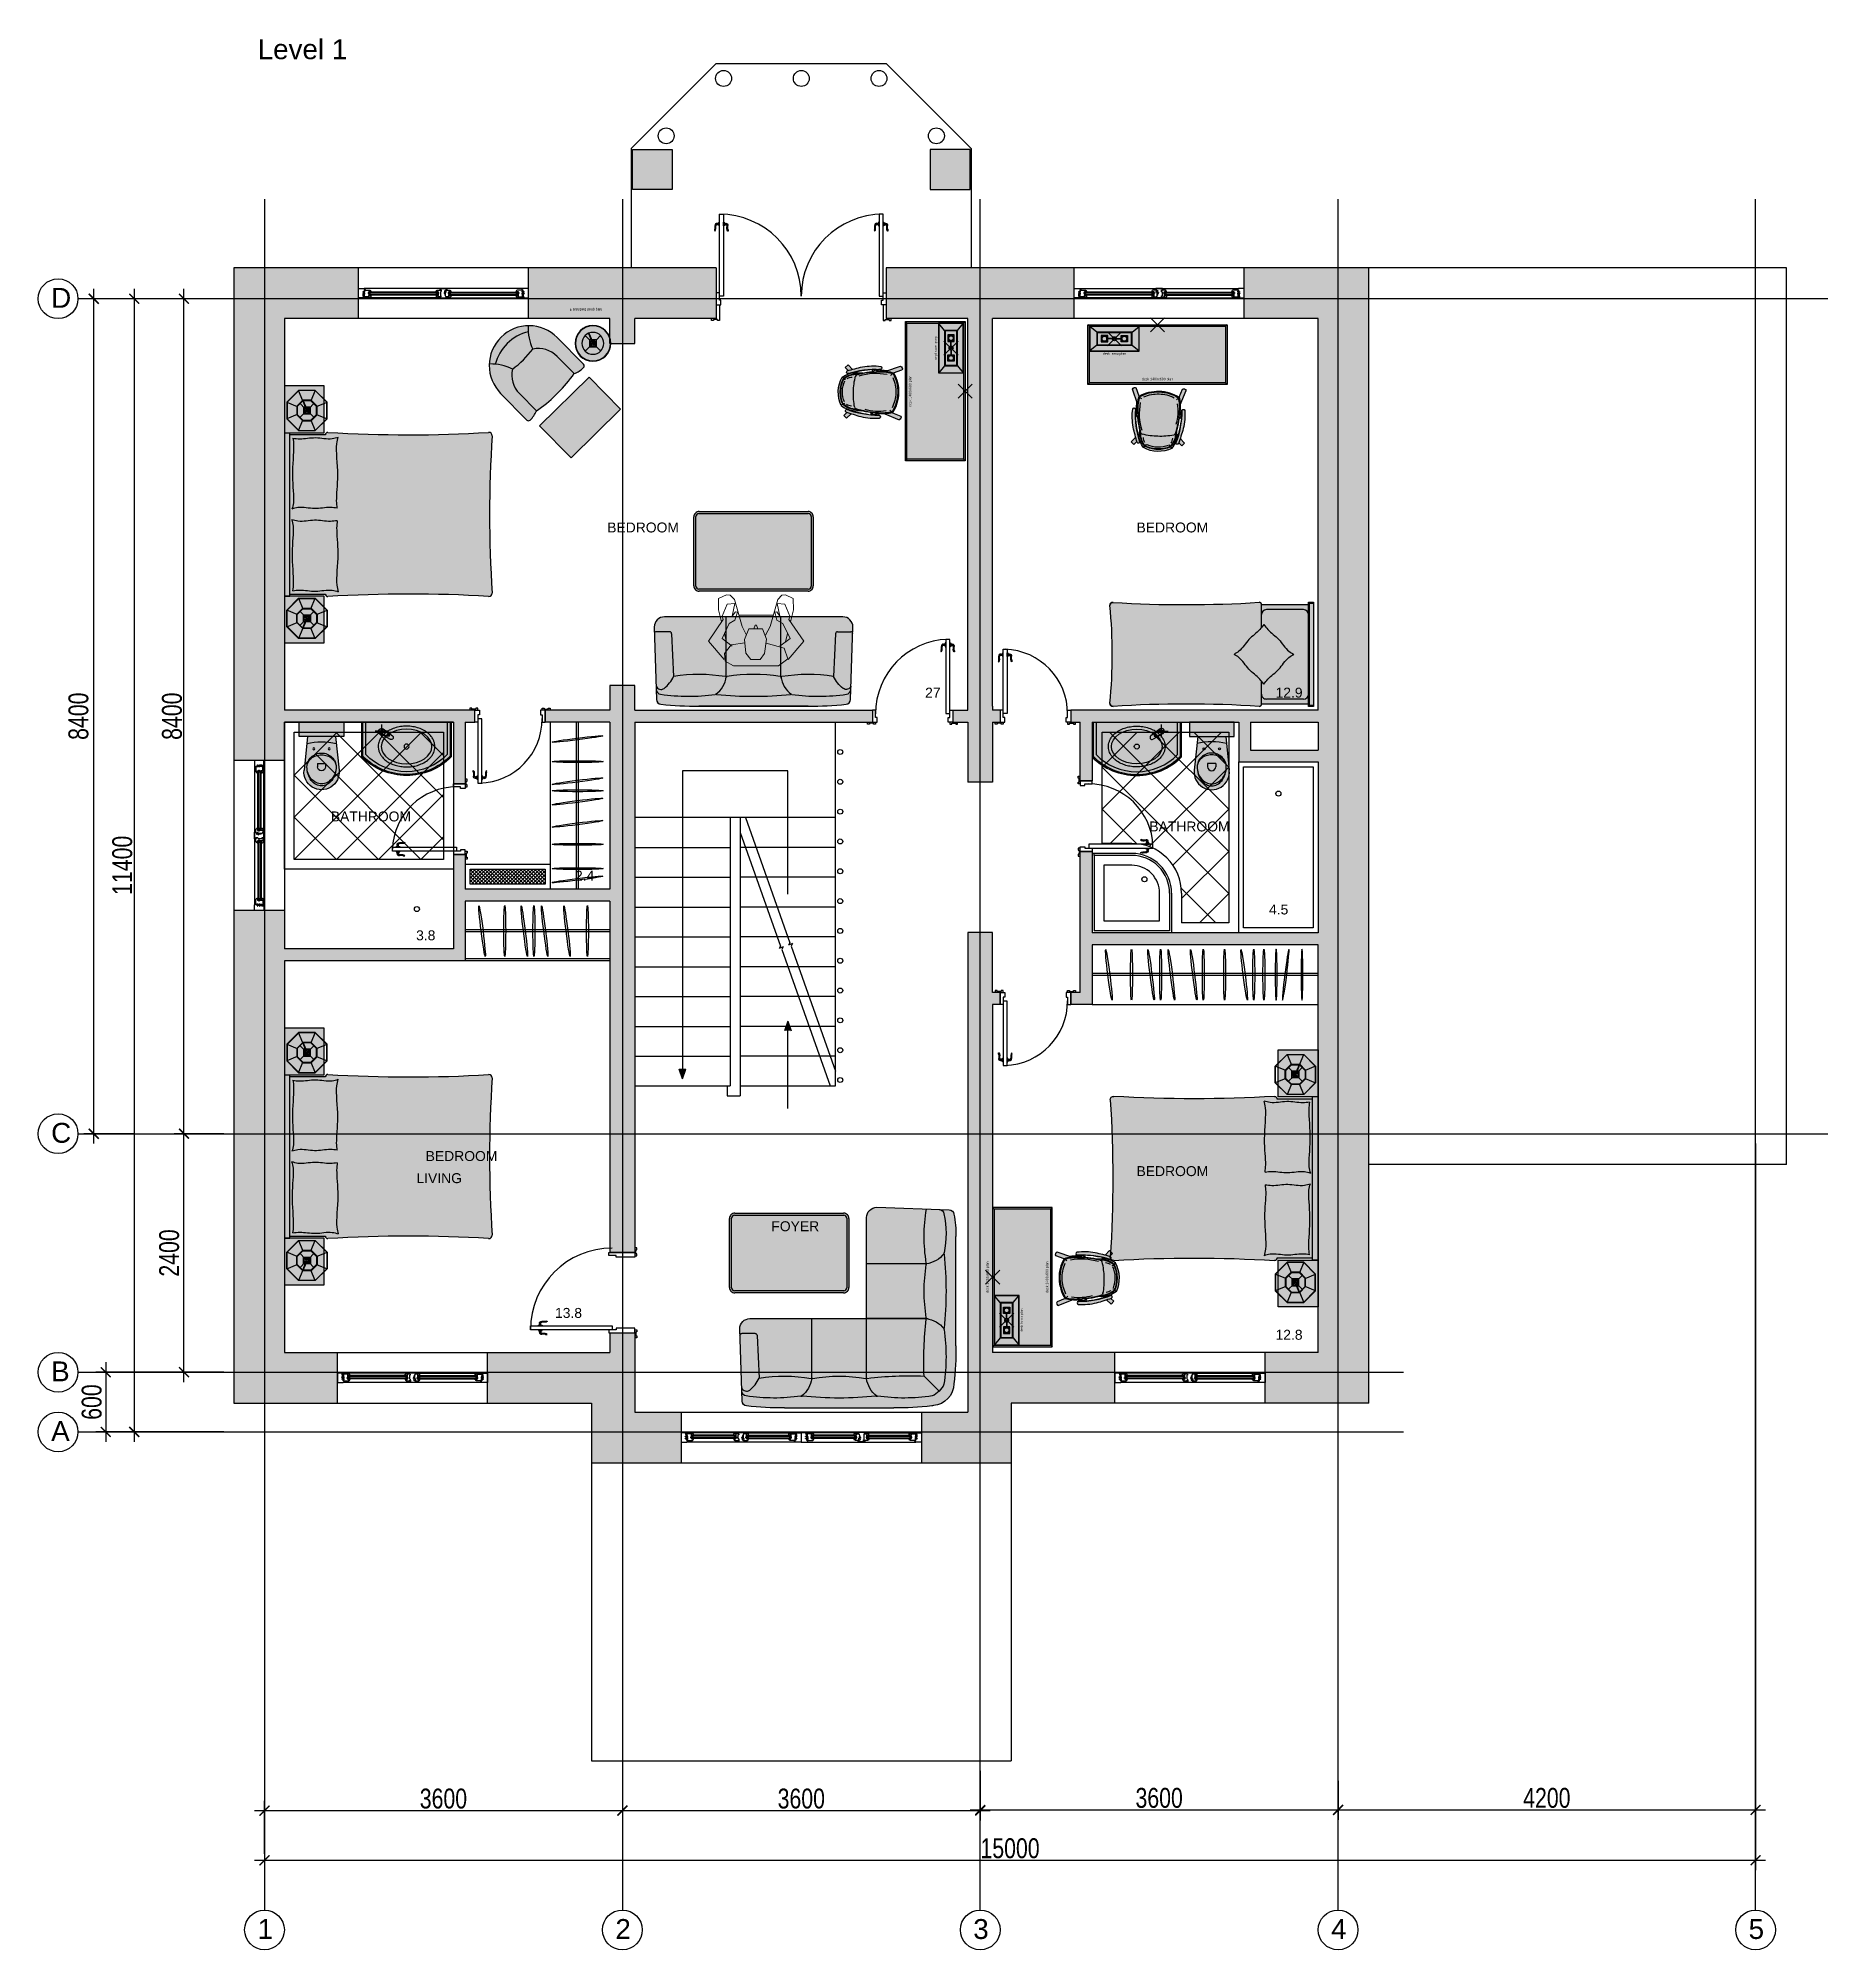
# Model space of a CAD drawing. Header units: millimetres. Extents: x 11159 to 50121, y 18346 to 37577.
# Drawn here: x 32119 to 50121, y 18346 to 37577 of the extents above; entities that cross this region are included whole.
import ezdxf
from ezdxf.enums import TextEntityAlignment as Align

# ---------------------------------------------------------------- set-up
doc = ezdxf.new("R2010")
doc.units = ezdxf.units.MM
for name, color, linetype in [('area', 1, 'Continuous'), ('axis', 40, 'Continuous'), ('df', 7, 'Continuous'), ('dim', 7, 'Continuous'), ('doors', 4, 'Continuous'), ('dwgmodels.com', 19, 'Continuous'), ('floor hatch', 252, 'Continuous'), ('furn1', 175, 'Continuous'), ('furnhatch', 254, 'Continuous'), ('furniture', 34, 'Continuous'), ('HATCH', 8, 'Continuous'), ('sanit', 7, 'Continuous'), ('stairs', 19, 'Continuous'), ('wall', 5, 'Continuous')]:
    doc.layers.add(name, color=color, linetype=linetype)
doc.styles.add('ayala furniture', font='tahoma.ttf', dxfattribs={"height": 25})
doc.styles.add('KOTE', font='romrust.shx', dxfattribs={"width": 0.8})
doc.styles.get("Standard").update_dxf_attribs({"font": 'arial.ttf'})
doc.dimstyles.new('ayala 50', dxfattribs={"dimscale": 50, "dimtxt": 2.5, "dimasz": 1, "dimexe": 1, "dimexo": 2, "dimgap": 1, "dimtad": 1, "dimdec": 0, "dimzin": 9, "dimdsep": 46, "dimtxsty": 'KOTE', "dimblk": 'ARCHTICK', "dimcen": 0, "dimdle": 1, "dimclrd": 4, "dimclre": 4, "dimclrt": 3, "dimadec": 0, "dimazin": 0, "dimtfac": 0.6666666666666667, "dimtdec": 0, "dimtix": 1, "dimtmove": 2, "dimatfit": 0, "dimfxl": 1, "dimtvp": 1, "dimtolj": 1, "dimarcsym": 0})

msp = doc.modelspace()

# ---------------------------------------------------------------- texts
at = {"color": 250, "linetype": 'Continuous', "true_color": 0x2b2b2b, "insert": (34326.36923133596, 37566.39725661509), "char_height": 200, "attachment_point": 1}
msp.add_mtext('Level 1', dxfattribs=at)
at = {"color": 3, "linetype": 'Continuous', "char_height": 100, "attachment_point": 1}
for s, insert in [('BEDROOM', (37842.49087978169, 32705.1151315086)), ('BEDROOM', (43167.02658119253, 32705.1151315086)), ('BATHROOM', (35061.8602133567, 29797.94537982865)), ('BATHROOM', (43296.14120513358, 29697.21884657288)), ('BEDROOM', (36016.12375206222, 26381.50716721599)), ('LIVING', (35923.28517648971, 26159.02000353331)), ('BEDROOM', (43167.02658119253, 26229.75205862898)), ('FOYER', (39493.60278603069, 25675.32897235152))]:
    msp.add_mtext(s, dxfattribs=dict(at, insert=insert))
at = {"layer": 'area', "color": 250, "linetype": 'Continuous', "char_height": 100, "attachment_point": 1}
for s, insert in [('27', (41040.64470473093, 31043.58404640989)), ('12.9', (44565.64470473092, 31043.58404640989)), ('2.4', (37518.45712095311, 29202.05522377797)), ('4.5', (44500.06946027193, 28862.055223778)), ('3.8', (35920.06945904357, 28602.05522377798)), ('13.8', (37317.44936556584, 24803.36113580523)), ('12.8', (44565.64470473092, 24583.58404640987))]:
    msp.add_mtext(s, dxfattribs=dict(at, insert=insert))
at = {"layer": 'Defpoints', "color": 40, "style": 'ayala furniture'}
for s, rotation, p in [('desk lamp plan', 270, (41148.61766011949, 34459.73090638104)), ('desk 1400x600 plan', 90, (40892.11766011949, 34025.73090638104)), ('desk 1400x600 plan', 90, (41669.90031078277, 25113.1691557217)), ('desk 1400x600 plan', 90, (42269.90031078277, 25113.16915572169)), ('desk lamp plan', 90, (42013.40031078277, 24679.16915572169))]:
    msp.add_text(s, height=25, rotation=rotation, dxfattribs=at).set_placement(p, align=Align.MIDDLE)
for s, p in [('desk lamp plan', (42944.9003107828, 34401.5184319471)), ('desk 1400x600 plan', (43378.9003107828, 34145.0184319471))]:
    msp.add_text(s, height=25, dxfattribs=at).set_placement(p, align=Align.MIDDLE)
at = {"layer": 'dim', "color": 7}
for s, p in [('D', (32248.74930615372, 34865.11771811079)), ('C', (32248.74930615372, 26465.1177181108)), ('B', (32248.74930615372, 24065.11771811079)), ('А', (32248.74930615372, 23465.11771811079)), ('1', (34324.84805484198, 18455.11771811079)), ('2', (37924.84805484198, 18455.11771811079)), ('3', (41524.84805484198, 18455.11771811079)), ('4', (45124.84805484198, 18455.11771811079)), ('5', (49324.84805484198, 18455.11771811079))]:
    msp.add_text(s, height=200, dxfattribs=at).set_placement(p)

# ---------------------------------------------------------------- blocks, each defined once
blk = doc.blocks.new('_ArchTick')
at = {"color": 0, "linetype": 'ByBlock', "const_width": 0.15}
blk.add_lwpolyline([(-0.5, -0.5), (0.5, 0.5)], dxfattribs=at)
blk = doc.blocks.new('*D62')
at = {"layer": 'Defpoints', "color": 0, "transparency": 16777216}
for p in [(37994.9003107828, 19746.37710312664), (37994.9003107828, 19746.37710312664), (34394.9003107828, 19211.68451053404)]:
    blk.add_point(p, dxfattribs=at)
at = {"layer": 'dim', "color": 4, "lineweight": -2, "transparency": 16777216}
for p, q in [((34394.9003107828, 19311.68451053404), (34394.9003107828, 19846.37710312664)), ((34294.9003107828, 19746.37710312664), (38094.9003107828, 19746.37710312664))]:
    blk.add_line(p, q, dxfattribs=at)
at = {"layer": 'dim', "color": 4, "lineweight": -2, "transparency": 16777216, "xscale": 100, "yscale": 100, "zscale": 100, "rotation": 180}
blk.add_blockref('_ArchTick', (34394.9003107828, 19746.37710312664), dxfattribs=at)
at = {"layer": 'dim', "color": 4, "lineweight": -2, "transparency": 16777216, "xscale": 100, "yscale": 100, "zscale": 100}
blk.add_blockref('_ArchTick', (37994.9003107828, 19746.37710312664), dxfattribs=at)
at = {"layer": 'dim', "color": 3, "transparency": 16777216, "insert": (36194.9003107828, 19866.37710312664), "char_height": 200, "attachment_point": 5, "style": 'KOTE'}
blk.add_mtext('\\A1;3600', dxfattribs=at)
blk = doc.blocks.new('*D50')
at = {"layer": 'Defpoints', "color": 0, "transparency": 16777216}
for p in [(37994.9003107828, 20246.37710312664), (41594.9003107828, 19960.37710312664), (41594.9003107828, 19746.37710312664)]:
    blk.add_point(p, dxfattribs=at)
at = {"layer": 'dim', "color": 4, "lineweight": -2, "transparency": 16777216}
for p, q in [((37994.9003107828, 20146.37710312664), (37994.9003107828, 19646.37710312664)), ((41594.9003107828, 19860.37710312664), (41594.9003107828, 19646.37710312664)), ((37894.9003107828, 19746.37710312664), (41694.9003107828, 19746.37710312664))]:
    blk.add_line(p, q, dxfattribs=at)
at = {"layer": 'dim', "color": 4, "lineweight": -2, "transparency": 16777216, "xscale": 100, "yscale": 100, "zscale": 100, "rotation": 180}
blk.add_blockref('_ArchTick', (37994.9003107828, 19746.37710312664), dxfattribs=at)
at = {"layer": 'dim', "color": 4, "lineweight": -2, "transparency": 16777216, "xscale": 100, "yscale": 100, "zscale": 100}
blk.add_blockref('_ArchTick', (41594.9003107828, 19746.37710312664), dxfattribs=at)
at = {"layer": 'dim', "color": 3, "transparency": 16777216, "insert": (39794.9003107828, 19866.37710312664), "char_height": 200, "attachment_point": 5, "style": 'KOTE'}
blk.add_mtext('\\A1;3600', dxfattribs=at)
blk = doc.blocks.new('*D51')
at = {"layer": 'Defpoints', "color": 0, "transparency": 16777216}
for p in [(41594.9003107828, 20246.37710312664), (45194.9003107828, 20144.37710312664), (45194.9003107828, 19753.37710312664)]:
    blk.add_point(p, dxfattribs=at)
at = {"layer": 'dim', "color": 4, "lineweight": -2, "transparency": 16777216}
for p, q in [((41594.9003107828, 20146.37710312664), (41594.9003107828, 19653.37710312664)), ((45194.9003107828, 20044.37710312664), (45194.9003107828, 19653.37710312664)), ((41494.9003107828, 19753.37710312664), (45294.9003107828, 19753.37710312664))]:
    blk.add_line(p, q, dxfattribs=at)
at = {"layer": 'dim', "color": 4, "lineweight": -2, "transparency": 16777216, "xscale": 100, "yscale": 100, "zscale": 100, "rotation": 180}
blk.add_blockref('_ArchTick', (41594.9003107828, 19753.37710312664), dxfattribs=at)
at = {"layer": 'dim', "color": 4, "lineweight": -2, "transparency": 16777216, "xscale": 100, "yscale": 100, "zscale": 100}
blk.add_blockref('_ArchTick', (45194.9003107828, 19753.37710312664), dxfattribs=at)
at = {"layer": 'dim', "color": 3, "transparency": 16777216, "insert": (43394.9003107828, 19873.37710312664), "char_height": 200, "attachment_point": 5, "style": 'KOTE'}
blk.add_mtext('\\A1;3600', dxfattribs=at)
blk = doc.blocks.new('*D52')
at = {"layer": 'Defpoints', "color": 0, "transparency": 16777216}
for p in [(49394.9003107828, 26556.37710312664), (45194.9003107828, 19753.37710312664), (49394.9003107828, 19753.37710312664)]:
    blk.add_point(p, dxfattribs=at)
at = {"layer": 'dim', "color": 4, "lineweight": -2, "transparency": 16777216}
for p, q in [((49394.9003107828, 26456.37710312664), (49394.9003107828, 19653.37710312664)), ((45094.9003107828, 19753.37710312664), (49494.9003107828, 19753.37710312664))]:
    blk.add_line(p, q, dxfattribs=at)
at = {"layer": 'dim', "color": 4, "lineweight": -2, "transparency": 16777216, "xscale": 100, "yscale": 100, "zscale": 100, "rotation": 180}
blk.add_blockref('_ArchTick', (45194.9003107828, 19753.37710312664), dxfattribs=at)
at = {"layer": 'dim', "color": 4, "lineweight": -2, "transparency": 16777216, "xscale": 100, "yscale": 100, "zscale": 100}
blk.add_blockref('_ArchTick', (49394.9003107828, 19753.37710312664), dxfattribs=at)
at = {"layer": 'dim', "color": 3, "transparency": 16777216, "insert": (47294.9003107828, 19873.37710312664), "char_height": 200, "attachment_point": 5, "style": 'KOTE'}
blk.add_mtext('\\A1;4200', dxfattribs=at)
blk = doc.blocks.new('*D53')
at = {"layer": 'Defpoints', "color": 0, "transparency": 16777216}
for p in [(49394.9003107828, 26556.37710312664), (34394.9003107828, 23556.37710312664), (49394.9003107828, 19246.37710312664)]:
    blk.add_point(p, dxfattribs=at)
at = {"layer": 'dim', "color": 4, "lineweight": -2, "transparency": 16777216}
for p, q in [((49394.9003107828, 26456.37710312664), (49394.9003107828, 19146.37710312664)), ((34394.9003107828, 23456.37710312664), (34394.9003107828, 19146.37710312664)), ((34294.9003107828, 19246.37710312664), (49494.9003107828, 19246.37710312664))]:
    blk.add_line(p, q, dxfattribs=at)
at = {"layer": 'dim', "color": 4, "lineweight": -2, "transparency": 16777216, "xscale": 100, "yscale": 100, "zscale": 100, "rotation": 180}
blk.add_blockref('_ArchTick', (34394.9003107828, 19246.37710312664), dxfattribs=at)
at = {"layer": 'dim', "color": 4, "lineweight": -2, "transparency": 16777216, "xscale": 100, "yscale": 100, "zscale": 100}
blk.add_blockref('_ArchTick', (49394.9003107828, 19246.37710312664), dxfattribs=at)
at = {"layer": 'dim', "color": 3, "transparency": 16777216, "insert": (41894.9003107828, 19366.37710312664), "char_height": 200, "attachment_point": 5, "style": 'KOTE'}
blk.add_mtext('\\A1;15000', dxfattribs=at)
blk = doc.blocks.new('*D63')
at = {"layer": 'Defpoints', "color": 0, "transparency": 16777216}
for p in [(34084.9003107828, 24156.37710312664), (32798.47482184954, 23556.37710312664), (33298.47482184954, 23556.37710312664)]:
    blk.add_point(p, dxfattribs=at)
at = {"layer": 'dim', "color": 4, "lineweight": -2, "transparency": 16777216}
for p, q in [((32798.47482184954, 24256.37710312664), (32798.47482184954, 23456.37710312664)), ((33984.9003107828, 24156.37710312664), (32698.47482184953, 24156.37710312664)), ((33198.47482184954, 23556.37710312664), (32698.47482184953, 23556.37710312664))]:
    blk.add_line(p, q, dxfattribs=at)
at = {"layer": 'dim', "color": 4, "lineweight": -2, "transparency": 16777216, "xscale": 100, "yscale": 100, "zscale": 100}
for p, rotation in [((32798.47482184954, 24156.37710312664), 90), ((32798.47482184954, 23556.37710312664), 270)]:
    blk.add_blockref('_ArchTick', p, dxfattribs=dict(at, rotation=rotation))
at = {"layer": 'dim', "color": 3, "transparency": 16777216, "insert": (32657.14094528231, 23856.37710312665), "char_height": 200, "attachment_point": 5, "rotation": 90, "style": 'KOTE'}
blk.add_mtext('\\A1;600', dxfattribs=at)
blk = doc.blocks.new('mixer4ws(plan)')
for p, q in [((0, 27.5), (116.8917906909264, 20)), ((0, -27.5), (116.8917906909264, -20))]:
    blk.add_line(p, q)
for centre, radius, start, end in [((0, 0), 27.5, 45.26509570862078, 314.7349042913792), ((0, 0), 24.5, 55.0340484638193, 65.91049388815965), ((15.18687301172031, 21.71655792537786), 2, 235.0340484630679, 267.8470974478014), ((116.8917906909264, 0), 20, 270, 90), ((0, 0), 24.5, 294.0895061118403, 304.9659515361807), ((15.18687301169484, -21.7165579253724), 2, 92.15290255282541, 124.9659515364113)]:
    blk.add_arc(centre, radius, start, end)
blk.add_ellipse((0, 0), major_axis=(90.30317867782287, 0), ratio=0.2214761461648493, start_param=4.880524547336707, end_param=7.685846067022384)
blk.add_ellipse((70.30317867782287, -9.095e-13), major_axis=(-10, 0), ratio=0.2)
blk = doc.blocks.new('fh')
h = blk.add_hatch(color=254)
edge = h.paths.add_edge_path()
edge.add_line((0, 450), (0, -450))
edge.add_line((0, -450), (-350, -450))
edge.add_arc((98.36429724347545, 0), 635.2405395293498, 134.8956784407616, 225.1043215592384, ccw=False)
edge.add_line((-350, 450), (0, 450))
blk.add_line((0, 450), (0, -450))
at = {"layer": 'sanit'}
for p, q in [((0, 450), (-350, 450)), ((0, 439), (-343.0498246804927, 439)), ((-350, -450), (0, -450)), ((-343.0498246804927, -439), (0, -439))]:
    blk.add_line(p, q, dxfattribs=at)
at = {"layer": 'sanit', "color": 30}
for p, q in [((0, 410), (-324.5766775833908, 410)), ((-324.5766775833908, -410), (0, -410))]:
    blk.add_line(p, q, dxfattribs=at)
at = {"layer": 'sanit', "color": 6, "ltscale": 7}
for p, q in [((-90, -184.6555987166939), (-90, -315.3444012833061)), ((-155.3444012833061, -250), (-24.65559871669393, -250))]:
    blk.add_line(p, q, dxfattribs=at)
at = {"layer": 'sanit'}
blk.add_circle((-244.9999173157848, 0), 25, dxfattribs=at)
at = {"layer": 'sanit', "ltscale": 7}
blk.add_circle((-90, -250), 12.71164712021709, dxfattribs=at)
at = {"layer": 'sanit'}
for centre, radius, start, end in [((98.36429724347545, 0), 635.2405395293498, 134.8956784406788, 225.1043215593212), ((91.43758126430293, 1.164153e-10), 617.657110310276, 134.7040022666926, 225.2959977333074)]:
    blk.add_arc(centre, radius, start, end, dxfattribs=at)
at = {"layer": 'sanit', "color": 30}
blk.add_arc((72.64943906184999, 5.82077e-11), 570.8665235686553, 134.0934033173231, 225.9065966826769, dxfattribs=at)
at = {"layer": 'sanit'}
blk.add_ellipse((-244.9999173157848, 0), major_axis=(0.001224676307221221, 255.0000982591156), ratio=0.6862739210982778, dxfattribs=at)
at = {"layer": 'sanit', "color": 30}
blk.add_open_spline([(-244.9985485600191, 285.0000982587808), (-251.579324528866, 285.0001298639108), (-258.1599661480868, 284.5665085021174), (-273.5649054977112, 282.5348557741381), (-282.3507054424845, 280.5757723392453), (-299.5597466940526, 275.1591809214442), (-307.9826966077671, 271.7026108350256), (-324.3140259380452, 263.4126307048136), (-332.2227158613969, 258.5799128408544), (-347.4190503069549, 247.6727110446664), (-354.7071791455965, 241.5984974746243), (-368.5878917021328, 228.3421497942181), (-375.1808480293839, 221.1600039429613), (-394.3273745884653, 197.5345541012939), (-405.6281616786728, 179.4631144366576), (-422.7923570148996, 143.9395571085042), (-429.2803449986968, 127.0131575517007), (-439.6967822099105, 91.7813181077363), (-443.6247278930969, 73.47609514935175), (-448.8170293526491, 36.17484841012629), (-450.0810640224372, 17.17954215832287), (-449.9105019393028, -20.78921383607667), (-448.4759162020055, -39.76180550700519), (-442.9471269365749, -76.97300464124419), (-438.8532630151603, -95.21091438521398), (-428.1136093920795, -130.2656921118614), (-421.4683221025043, -147.0823898723465), (-405.7886257604696, -178.6473386569996), (-396.7542296767933, -193.3963770397822), (-376.5031134578167, -220.2105486486689), (-365.2842340075294, -232.277152940922), (-344.7365368650062, -249.8573900472838), (-335.9100597084616, -256.2405441477313), (-317.4941184166819, -267.2312598610297), (-307.9037473455537, -271.8377572759637), (-288.1689989070292, -279.0743611670914), (-278.0248208572739, -281.7025558198802), (-259.1388454507105, -284.5843052180135), (-250.4369542252389, -285.1531913724029), (-233.0581981856376, -284.7765001309454), (-224.3824094177107, -283.8310169677716), (-207.2575797747122, -280.4649700502632), (-198.8092251119087, -278.045105142286), (-182.3087425111444, -271.8213301755604), (-174.2566586670582, -268.0182120418758), (-158.6745816260809, -259.14617572719), (-151.1442312606378, -254.0777486581355), (-136.6937695426168, -242.8001116816886), (-129.7732461297419, -236.5910515565774), (-110.6076117589255, -217.0338573291083), (-99.25778168387478, -202.3354988390347), (-79.34342033416033, -170.0441215840401), (-70.77752283547306, -152.4490167862386), (-56.67283895809669, -115.204550077091), (-51.13473463937407, -95.55489519634284), (-43.25876852573128, -55.10162384895375), (-40.92158622527495, -34.29894651123323), (-39.52541302755708, 7.512740399863105), (-40.46655452623963, 28.52037096687127), (-45.59614886331838, 69.78464118845295), (-49.78413053957047, 90.04007191635901), (-61.27278976672096, 128.8741137922625), (-68.57265681453282, 147.4523811310646), (-86.06753179623047, 182.064023892337), (-96.26262401853455, 198.0987497812603), (-116.3025166375446, 223.1043846232351), (-125.5613626837148, 232.8316716951667), (-145.3632435597829, 250.0893431563163), (-155.9083943490405, 257.6193797329906), (-175.3904381608008, 268.6263514060993), (-184.1048962746863, 272.6415862591821), (-201.9778068822343, 279.0524085544166), (-211.1361062242649, 281.4468269805657), (-228.546934401209, 284.3216896644444), (-236.7725337801385, 285.0000587520772), (-244.9985485600191, 285.0000982587808)], degree=3, knots=[0, 0, 0, 0, 0.0902653977134952, 0.0902653977134952, 0.2127414886783133, 0.2127414886783133, 0.3352175796431313, 0.3352175796431313, 0.4576936706079494, 0.4576936706079494, 0.5801697615727675, 0.5801697615727675, 0.7026458525375855, 0.7026458525375855, 0.9573566777619018, 0.9573566777619018, 1.164020774990034, 1.164020774990034, 1.370684872218165, 1.370684872218165, 1.577348969446297, 1.577348969446297, 1.784013066674429, 1.784013066674429, 1.99067716390256, 1.99067716390256, 2.197341261130692, 2.197341261130692, 2.404005358358824, 2.404005358358824, 2.610669455586955, 2.610669455586955, 2.752866286060256, 2.752866286060256, 2.895063116533557, 2.895063116533557, 3.037259947006857, 3.037259947006857, 3.156470105311757, 3.156470105311757, 3.275680263616657, 3.275680263616657, 3.394890421921557, 3.394890421921557, 3.514100580226458, 3.514100580226458, 3.633310738531358, 3.633310738531358, 3.752520896836258, 3.752520896836258, 3.980335035113517, 3.980335035113517, 4.208149173390776, 4.208149173390776, 4.435963311668035, 4.435963311668035, 4.663777449945295, 4.663777449945295, 4.891591588222554, 4.891591588222554, 5.119405726499814, 5.119405726499814, 5.347219864777073, 5.347219864777073, 5.575034003054332, 5.575034003054332, 5.744168869473015, 5.744168869473015, 5.913303735891697, 5.913303735891697, 6.041828340585977, 6.041828340585977, 6.170352945280257, 6.170352945280257, 6.283185307179586, 6.283185307179586, 6.283185307179586, 6.283185307179586], dxfattribs=at)
at = {"layer": 'sanit', "rotation": 123.6017384872103}
blk.add_blockref('mixer4ws(plan)', (-90.00000000005821, -250), dxfattribs=at)
blk = doc.blocks.new('lavatory')
for p, q in [((-141.229536177555, 0), (-176.5452352575921, 339.1144103210827)), ((-41.18985294940103, 270.0315676880382), (-41.18985294940103, 303.1903332884867)), ((-41.18985294940103, 270.0315676880382), (41.18985294940103, 270.0315676880382)), ((41.18985294940103, 270.0315676880382), (41.18985294940103, 303.1903332884867)), ((141.229536177555, 0), (176.5452352575921, 339.1144103210827)), ((141.229536177555, 0), (-141.229536177555, 0))]:
    blk.add_line(p, q)
for centre in [(-77.5, 122.5582073826372), (77.5, 122.5582073826372)]:
    blk.add_circle(centre, 9.947200409575089)
for centre, radius, start, end in [((0, 357.5), 177.5, 354.0545942171565, 185.9454057828435), ((28.22334698163468, 312.6625085217493), 173.1287758010254, 139.597488109899, 160.5796588757291), ((28.22334698163468, 312.6625085217493), 173.1287758010254, 139.597488109899, 160.5796588757291), ((55.66044385162331, 319.9290836713444), 199.6294733535794, 142.9262309494754, 162.6214841024947), ((21.62407606023407, 345.6460996881287), 156.9698994546501, 118.7319934360246, 142.9262309494754), ((11.01245436612226, 327.311427366767), 150.5277659131767, 115.9501514727316, 139.597488109899), ((11.01245436612226, 327.311427366767), 150.5277659131767, 115.9501514727316, 139.597488109899), ((0, 349.9402513975219), 125.3615618255364, 90, 115.9501514727316), ((0, 349.9402513975219), 125.3615618255364, 90, 115.9501514727316), ((0, 385.0909773136409), 111.9865799200681, 90, 118.7319934360246), ((0, 385.0909773136373), 111.986579920071, 61.2680065639754, 90), ((0, 349.9402513975219), 125.3615618255362, 64.04984852726835, 90), ((0, 349.9402513975219), 125.3615618255362, 64.04984852726835, 90), ((-21.6240760602368, 345.6460996881251), 156.9698994546542, 37.07376905052457, 61.2680065639754), ((-11.01245436612317, 327.311427366767), 150.5277659131773, 40.40251189010098, 64.04984852726835), ((-11.01245436612317, 327.311427366767), 150.5277659131773, 40.40251189010098, 64.04984852726835), ((-55.66044385161968, 319.9290836713481), 199.6294733535757, 17.3785158975053, 37.07376905052457), ((-28.22334698163377, 312.6625085217493), 173.1287758010238, 19.42034112427095, 40.40251189010098), ((-28.22334698163377, 312.6625085217493), 173.1287758010238, 19.42034112427095, 40.40251189010098), ((109.3081426942208, 303.1390030998773), 255.8431940692776, 162.6214841024947, 180), ((55.23619285210043, 303.1390030998773), 201.7712442271568, 160.5796588757291, 180), ((55.23619285209952, 303.1390030998773), 201.7712442271563, 160.5796588757291, 180), ((-49.76633747674623, 303.1390030998773), 96.76871389831007, 180, 207.0950218915995), ((-17.23642158790972, 303.1390030998773), 129.2986297871467, 180, 203.812720662205), ((-17.23642158790972, 303.1390030998773), 129.2986297871467, 180, 203.812720662205), ((-25.74962041127583, 315.4263451534098), 123.7461391524615, 207.0950218915995, 231.0057553817403), ((-8.871953586443851, 306.830391580439), 138.4414233351806, 203.812720662205, 226.8145895476242), ((-8.871953586443851, 306.830391580439), 138.4414233351806, 203.812720662205, 226.8145895476242), ((-10.15652318442062, 334.6861720145716), 148.526889985479, 231.0057553817403, 251.4608832250258), ((-3.486560963949159, 312.5681794092779), 146.3106458423402, 226.8145895476242, 248.755213160025), ((-3.486560963949159, 312.5681794092779), 146.3106458423402, 226.8145895476242, 248.755213160025), ((0, 364.9720899612294), 180.4704619377112, 251.4608832250258, 270), ((0, 303.1903332884867), 41.18985294940126, 0, 180), ((0, 364.9720899612439), 180.4704619377249, 270, 288.5391167749742), ((3.486560963950978, 312.5681794092779), 146.3106458423381, 291.244786839975, 313.1854104523758), ((3.486560963950978, 312.5681794092779), 146.3106458423381, 291.244786839975, 313.1854104523758), ((10.15652318441335, 334.6861720145789), 148.5268899854906, 288.5391167749742, 308.9942446182596), ((25.74962041127765, 315.4263451534061), 123.7461391524589, 308.9942446182596, 332.9049781084005), ((8.871953586442032, 306.8303915804427), 138.4414233351832, 313.1854104523758, 336.187279337795), ((8.871953586442032, 306.8303915804427), 138.4414233351832, 313.1854104523758, 336.187279337795), ((-109.3081426942172, 303.1390030998773), 255.8431940692732, 0, 17.3785158975053), ((-55.23619285209952, 303.1390030998773), 201.7712442271561, 0, 19.42034112427095), ((-55.23619285209952, 303.1390030998773), 201.7712442271561, 0, 19.42034112427095), ((17.23642158790699, 303.1390030998773), 129.2986297871492, 336.187279337795, 0), ((17.23642158790699, 303.1390030998773), 129.2986297871497, 336.187279337795, 0), ((49.76633747674805, 303.1390030998773), 96.7687138983083, 332.9049781084005, 0), ((0, 614.8948798956553), 563.729073253548, 254.7123836407799, 285.2876163592201), ((0, 321.5362715695701), 155.9326406641434, 248.755213160025, 270), ((0, 321.5362715695701), 155.9326406641434, 248.755213160025, 270), ((0, 321.5362715695665), 155.9326406641413, 270, 291.244786839975), ((0, 321.5362715695665), 155.9326406641413, 270, 291.244786839975)]:
    blk.add_arc(centre, radius, start, end)
blk = doc.blocks.new('t')
at = {"layer": 'furn1', "linetype": 'ByBlock'}
h = blk.add_hatch(color=254, dxfattribs=at)
h.paths.add_polyline_path([(-144.9999999999982, 141.2295361775841), (-484.1144103210827, 176.5452352576212, 1.109549002515455), (-484.1144103210827, -176.545235257563), (-145, -141.2295361775268)])
h.paths.add_polyline_path([(-1.819e-12, 224.9999999999854), (-145, 224.9999999999854), (-144.9999999999982, -224.9999999999854), (1.819e-12, -224.9999999999864)])
at = {"layer": 'furniture'}
blk.add_lwpolyline([(-145, 225.0000000000146), (-145, -224.9999999999854), (0, -224.9999999999854), (0, 224.9999999999854), (-145, 224.9999999999854)], dxfattribs=at)
at = {"layer": 'furniture', "rotation": 90}
blk.add_blockref('lavatory', (-145, 2.91038e-11), dxfattribs=at)
blk = doc.blocks.new('Joint-K7335')
at = {"layer": 'df', "color": 7}
for points in [[(3.857613787343325, 10.74975521523811, -0.2065050504398902), (4.481634855305856, 11.84625830408061, -0.2775279876564625), (4.645920241624481, 11.72173532939985), (4.72865082526755, 11.5150762579774, 0.6262668152323098), (5.446576207514454, 11.4640241167931, 0.1314411963326112), (5.5, 11.66373624057348), (5.500000000000227, 18.0000002497884, 0.5091088478127406), (4.625156665503027, 18.42649766701868, -0.2944239164706152), (1.980461773999195, 18.27308057096889, 0.1734880960759432), (1.346153633578979, 18.5000002497884), (2.274e-13, 18.5000002497884), (0, 2.124673340303843, 0.4153335345393447), (1.220004402621498, 0.9000002497896276, 0.0481150671461673), (1.453183643585135, 0.922491521838765, 0.1133753069915374), (1.535019506478648, 0.9588508989570528), (3.960030944798064, 2.779075769993028, 0.2359658734761708), (4, 2.859052552040566), (4, 3.27211046577861, 0.2476591870842605), (3.956439401235912, 3.354661019914374, 0.2879370719060571), (3.584472818280346, 3.369172107178201), (1.799673530645578, 2.343195947541517, -0.5767224903972996), (1.5, 2.516589105678122), (1.5, 3.304491396683716, -0.2359658734761165), (1.5799381104041, 3.464444960778565), (3.960030944798064, 5.250953718667461, 0.2359658734761708), (4.000000000000227, 5.330930500714885), (4.000000000000227, 5.743988414453042, 0.2476591870842605), (3.956439401236139, 5.82653896858892, 0.2879370719060571), (3.584472818280574, 5.841050055852634), (1.799673530645805, 4.815073896215836, -0.5767224903972775), (1.5, 4.988467054352554), (1.5, 6.272741854565538, -0.3840936844649655), (2.5954137381691, 7.495433942569434, -0.0218128443231921), (2.70000063187058, 7.500001007017545), (6.524900831914465, 7.499998992982341), (6.517275738355465, 7.587154739745074, 0.3330431822003431), (5.717370932688709, 8.4805454205881, -0.2932451242456058), (5.328938193299336, 8.855743900548532, 0.0085275321995853), (5.219580449828754, 9.285303882386415, 0.2655173449449999), (5.042570407488029, 9.462313924727368, 0.023748371103687), (4.836576220619236, 9.508130028709957, -0.3561488062391908), (3.857613787331729, 10.7497552153651, -0.3561488062391908)], [(3.158443229643353, 10.79148798021492, 0.3550050331181713), (4.647561187196061, 8.833444553925574, -0.5676237149673666), (4.672926785473919, 8.751416219957264, -0.2470803572822222), (4.410786994363207, 8.654628553447765), (2.162433567760672, 8.950316574952012, -0.3517038519017413), (1.222000000001799, 10.1219074878793), (1.222000000001799, 12.93650756686316, -0.414213562373095), (1.522000000001754, 13.23650756686311), (1.608799735973662, 13.23650756686311, 0.2770734156419701), (1.873552516710333, 13.39541906594218), (3.689025854455849, 16.80215747044463, -0.0411118958858073), (3.773917265054934, 17.00863002275355), (4.058099128208823, 17.67888778832912, -0.5066602499223443), (4.590922329613477, 17.68087004736185, -0.277099509237565), (4.600000000000136, 17.45886117784698), (4.600000000000136, 13.3083133950413, 0.2134217652833861), (4.700000000000045, 13.08470659729142, -0.886227434425651), (4.359143344130871, 12.59622359733112, 0.2505705389931), (3.158867164905814, 10.79802120322302)]]:
    blk.add_lwpolyline(points, format="xyb", dxfattribs=at)
blk.add_lwpolyline([(1.571628931055557, 17.82994244613508, 0.6327143575303208), (1.000000000000227, 17.55905387694247), (1.000000000000227, 14.23283937681845, 0.7809101337451142), (1.564752780736853, 14.09175087589733), (3.15992808831561, 17.08509970083333, -0.1173328942148939), (3.251844347622182, 17.1892203695204, 1.218085275463155), (2.967680312132643, 17.45974165164273, -0.2857760723374891), (2.729700922681332, 17.34499342584741, -0.1455877377072854)], format="xyb", close=True, dxfattribs=at)
blk = doc.blocks.new('door-handle')
at = {"color": 0}
for p, q in [((-32, 10), (-32, -10.00000000000728)), ((-30, 9), (-32, 9)), ((-30, 9), (-30, -9)), ((-19, 9), (-21, 9)), ((-21, 9), (-21, -9)), ((-19, 10), (-19, -10.00000000000728)), ((-9, 10), (-19, 10)), ((0, 25), (-9, 25)), ((-9, 25), (-9, -25)), ((0, -25), (0, 25)), ((-61.67027487228916, -93.05419732806331), (-60.75208368415406, -94.01785612024833)), ((-32, -10.00000000000364), (-40.34172901356942, -10.00000000000364)), ((-30, -9), (-32, -9)), ((-19, -9), (-21, -9)), ((-9, -10), (-19, -10.00000000000364)), ((-9, -25), (0, -25))]:
    blk.add_line(p, q, dxfattribs=at)
for centre, radius, start, end in [((-34.46362960745319, -14.92424038324498), 25.04570281554129, 84.35495152263769, 191.5747182569977), ((-25.49999999999818, 16.17089144310557), 8.465913068820786, 237.8902061553035, 302.1097938446965), ((-38.8885466585707, -82.44414781276464), 25.13126123219481, 149.3293529319171, 204.972632821159), ((-91.0594398050871, -62.15080612508973), 42.64671855244374, 313.5613391426849, 358.1691581681099), ((-90.1706845965, -63.14248529410906), 42.64671855244374, 313.5613391426849, 358.1691581681099), ((-242.8306956194119, -39.24300342557399), 184.8403687438857, 350.5395445302115, 5.991388819178432), ((-39.67183528947498, -19.52468724937171), 9.54821579143467, 85.9768775786792, 192.3256840784366), ((-595.5908857967352, -61.5688183318307), 548.0530142172786, 359.6930381090062, 4.186108045202766), ((-25.49999999999818, -16.17089144310921), 8.465913068820786, 57.89020615530352, 122.1097938446965)]:
    blk.add_arc(centre, radius, start, end, dxfattribs=at)
blk = doc.blocks.new('*D54')
at = {"layer": 'Defpoints', "color": 0, "transparency": 16777216}
for p in [(33584.9003107828, 26556.37710312664), (34084.9003107828, 26556.37710312664), (34084.9003107828, 24156.37710312664)]:
    blk.add_point(p, dxfattribs=at)
at = {"layer": 'dim', "color": 4, "lineweight": -2, "transparency": 16777216}
for p, q in [((33984.9003107828, 26556.37710312664), (33484.9003107828, 26556.37710312664)), ((33584.9003107828, 24056.37710312664), (33584.9003107828, 26656.37710312664)), ((33984.9003107828, 24156.37710312664), (33484.9003107828, 24156.37710312664))]:
    blk.add_line(p, q, dxfattribs=at)
at = {"layer": 'dim', "color": 4, "lineweight": -2, "transparency": 16777216, "xscale": 100, "yscale": 100, "zscale": 100}
for p, rotation in [((33584.9003107828, 26556.37710312664), 90), ((33584.9003107828, 24156.37710312664), 270)]:
    blk.add_blockref('_ArchTick', p, dxfattribs=dict(at, rotation=rotation))
at = {"layer": 'dim', "color": 3, "transparency": 16777216, "insert": (33436.52827602823, 25356.37710312666), "char_height": 200, "attachment_point": 5, "rotation": 90, "style": 'KOTE'}
blk.add_mtext('\\A1;2400', dxfattribs=at)
blk = doc.blocks.new('*D64')
at = {"layer": 'Defpoints', "color": 0, "transparency": 16777216}
for p in [(32677.09143399671, 34956.37710312664), (33244.94338539928, 34956.37710312664), (33177.09143399671, 26556.37710312664)]:
    blk.add_point(p, dxfattribs=at)
at = {"layer": 'dim', "color": 4, "lineweight": -2, "transparency": 16777216}
for p, q in [((32677.09143399671, 26456.37710312664), (32677.09143399671, 35056.37710312664)), ((33144.94338539928, 34956.37710312664), (32577.09143399671, 34956.37710312664)), ((33077.09143399671, 26556.37710312664), (32577.09143399671, 26556.37710312664))]:
    blk.add_line(p, q, dxfattribs=at)
at = {"layer": 'dim', "color": 4, "lineweight": -2, "transparency": 16777216, "xscale": 100, "yscale": 100, "zscale": 100}
for p, rotation in [((32677.09143399671, 34956.37710312664), 90), ((32677.09143399671, 26556.37710312664), 270)]:
    blk.add_blockref('_ArchTick', p, dxfattribs=dict(at, rotation=rotation))
at = {"layer": 'dim', "color": 3, "transparency": 16777216, "insert": (32524.1281552561, 30756.37710312665), "char_height": 200, "attachment_point": 5, "rotation": 90, "style": 'KOTE'}
blk.add_mtext('\\A1;8400', dxfattribs=at)
blk = doc.blocks.new('*D55')
at = {"layer": 'Defpoints', "color": 0, "transparency": 16777216}
for p in [(34084.9003107828, 34956.37710312664), (33084.9003107828, 23556.37710312664), (34084.9003107828, 23556.37710312664)]:
    blk.add_point(p, dxfattribs=at)
at = {"layer": 'dim', "color": 4, "lineweight": -2, "transparency": 16777216}
for p, q in [((33084.9003107828, 35056.37710312664), (33084.9003107828, 23456.37710312664)), ((33984.9003107828, 34956.37710312664), (32984.9003107828, 34956.37710312664)), ((33984.9003107828, 23556.37710312664), (32984.9003107828, 23556.37710312664))]:
    blk.add_line(p, q, dxfattribs=at)
at = {"layer": 'dim', "color": 4, "lineweight": -2, "transparency": 16777216, "xscale": 100, "yscale": 100, "zscale": 100}
for p, rotation in [((33084.9003107828, 34956.37710312664), 90), ((33084.9003107828, 23556.37710312664), 270)]:
    blk.add_blockref('_ArchTick', p, dxfattribs=dict(at, rotation=rotation))
at = {"layer": 'dim', "color": 3, "transparency": 16777216, "insert": (32964.9003107828, 29256.37710312664), "char_height": 200, "attachment_point": 5, "rotation": 90, "style": 'KOTE'}
blk.add_mtext('\\A1;11400', dxfattribs=at)
blk = doc.blocks.new('bed1')
at = {"layer": 'furnhatch'}
h = blk.add_hatch(color=254, dxfattribs=at)
edge = h.paths.add_edge_path()
edge.add_line((-49.99999999964166, 728.1543303350354), (-376.575154905604, 728.1543303350363))
edge.add_ellipse((-396.5751549054567, 731.6564387146891), major_axis=(-20.20005246326943, 2.116722135372289), ratio=0.9399674590869538, start_angle=176.0499697529256, end_angle=279.8014681165599)
edge.add_ellipse((-1139.075154900112, 11853.60433025541), major_axis=(11637.50671312701, 3.159661290454771e-10), ratio=0.955999999999947, start_angle=266.24343971486934, end_angle=273.8193923793889, ccw=False)
edge.add_ellipse((-1870.000000000207, 721.3768853213396), major_axis=(29.999999999785, 5.544070248419784e-12), ratio=0.9560000000000528, start_angle=86.24343971486091, end_angle=182.5841888857931)
edge.add_ellipse((-20808.21227714517, 1.36424e-11), major_axis=(18931.6710356908, 1.159192231939101e-12), ratio=0.7647663762100974, start_angle=-2.180764750956712, end_angle=2.1807647509564276, ccw=False)
edge.add_ellipse((-1870.000000000216, -721.3768853213551), major_axis=(29.99999999978351, 2.932504743571875e-11), ratio=0.9559999999998293, start_angle=177.4158111141332, end_angle=273.7565602850698)
edge.add_ellipse((-1139.075154900042, -11853.60433025214), major_axis=(-11637.50671312344, 2.074362146674086e-10), ratio=0.9559999999999594, start_angle=266.1806076206104, end_angle=273.75656028513004, ccw=False)
edge.add_ellipse((-396.5751549054567, -731.6564387146864), major_axis=(20.20005246326011, 2.116722135454127), ratio=0.9399674590869624, start_angle=260.1985318832023, end_angle=363.9500302468421)
edge.add_line((-376.5751549056004, -728.154330335034), (-49.99999999964348, -728.1543303350322))
edge.add_line((-49.99999999964348, -728.1543303350322), (-49.99999999964166, 728.1543303350354))
edge = h.paths.add_edge_path(flags=0)
edge.add_spline(control_points=[(-483.777429487307, -58.13970892285761), (-463.3236952876159, -60.77676921388957), (-394.7677214423293, -69.6155579932838), (-273.9442626004875, -40.25070549211705), (-155.770845476125, -74.40555138636591), (-87.51306022241624, -54.21623475015986), (-69.25212949027627, -48.81500892291115)], knot_values=[0, 0, 0, 0, 6.340047833477231, 21.25030809563294, 36.90804236878848, 42.62689815922595, 42.62689815922595, 42.62689815922595, 42.62689815922595], degree=3, periodic=0)
edge.add_spline(control_points=[(-69.25212949027627, -48.81500892291115), (-74.65335531752135, -67.07593965507294), (-94.84267195370921, -135.3337249087726), (-60.68782605946944, -336.6234732281682), (-90.05267856063983, -608.56760412111), (-81.2138897812547, -677.1235779663966), (-78.5768294902191, -697.5773121660877)], knot_values=[0, 0, 0, 0, 5.718855790438326, 21.37659006359421, 36.28685032574977, 42.626898159227, 42.626898159227, 42.626898159227, 42.626898159227], degree=3, periodic=0)
edge.add_spline(control_points=[(-78.5768294902191, -697.5773121660877), (-99.0305636899102, -694.9402518750521), (-167.5865375351968, -686.1014630956579), (-288.4099963770441, -715.4663155968246), (-406.5834135014065, -681.3114697025794), (-474.841198755119, -701.5007863387673), (-493.102129487268, -706.9020121660124)], knot_values=[0, 0, 0, 0, 6.340047833477231, 21.25030809563279, 36.90804236878867, 42.62689815922705, 42.62689815922705, 42.62689815922705, 42.62689815922705], degree=3, periodic=0)
edge.add_spline(control_points=[(-493.102129487268, -706.9020121660124), (-487.7009036600193, -688.6410814338724), (-467.5115870238133, -620.3832961801618), (-501.6664329180621, -351.0892070047066), (-472.3015804168863, -147.1494169678354), (-481.1403691962714, -78.5934431225487), (-483.777429487307, -58.13970892285761)], knot_values=[0, 0, 0, 0, 5.718855790437516, 21.37659006359306, 36.28685032574877, 42.62689815922599, 42.62689815922599, 42.62689815922599, 42.62689815922599], degree=3, periodic=0)
edge = h.paths.add_edge_path(flags=0)
edge.add_spline(control_points=[(-483.777429487307, 58.02593828062345), (-481.1403691962714, 78.47967248032182), (-472.3015804168863, 147.0356463256121), (-501.6664329180621, 350.9754363624834), (-467.5115870238133, 620.2695255379385), (-487.7009036600193, 688.5273107916382), (-493.102129487268, 706.7882415237782)], knot_values=[0, 0, 0, 0, 6.340047833477231, 21.25030809563294, 36.90804236878848, 42.62689815922599, 42.62689815922599, 42.62689815922599, 42.62689815922599], degree=3, periodic=0)
edge.add_spline(control_points=[(-493.102129487268, 706.7882415237782), (-474.841198755119, 701.3870156965368), (-406.5834135014065, 681.1976990603453), (-288.4099963770441, 715.3525449545941), (-167.5865375351968, 685.9876924534274), (-99.0305636899102, 694.8264812328216), (-78.5768294902191, 697.4635415238536)], knot_values=[0, 0, 0, 0, 5.718855790438376, 21.37659006359426, 36.28685032574982, 42.62689815922705, 42.62689815922705, 42.62689815922705, 42.62689815922705], degree=3, periodic=0)
edge.add_spline(control_points=[(-78.5768294902191, 697.4635415238536), (-81.2138897812547, 677.0098073241625), (-90.05267856063983, 608.4538334788758), (-60.68782605946944, 336.509702585945), (-94.84267195370921, 135.2199542665494), (-74.65335531752135, 66.96216901283151), (-69.25212949027627, 48.70123828069154)], knot_values=[0, 0, 0, 0, 6.340047833477231, 21.25030809563279, 36.90804236878867, 42.626898159227, 42.626898159227, 42.626898159227, 42.626898159227], degree=3, periodic=0)
edge.add_spline(control_points=[(-69.25212949027627, 48.70123828069154), (-87.51306022241624, 54.10246410793297), (-155.770845476125, 74.29178074413903), (-273.9442626004875, 40.13693484987562), (-394.7677214423293, 69.50178735105328), (-463.3236952876159, 60.66299857166996), (-483.777429487307, 58.02593828062345)], knot_values=[0, 0, 0, 0, 5.718855790437466, 21.37659006359301, 36.28685032574872, 42.62689815922595, 42.62689815922595, 42.62689815922595, 42.62689815922595], degree=3, periodic=0)
edge = h.paths.add_edge_path(flags=16)
edge.add_spline(control_points=[(-78.5768294902191, -697.5773121660877), (-81.2138897812547, -677.1235779663966), (-90.05267856063983, -608.56760412111), (-60.68782605946944, -336.6234732281682), (-94.84267195370921, -135.3337249087726), (-74.65335531752135, -67.07593965507294), (-69.25212949027627, -48.81500892291115)], knot_values=[0, 0, 0, 0, 6.340047833477231, 21.25030809563279, 36.90804236878867, 42.626898159227, 42.626898159227, 42.626898159227, 42.626898159227], degree=3, periodic=0)
edge.add_spline(control_points=[(-69.25212949027627, -48.81500892291115), (-87.51306022241624, -54.21623475015986), (-155.770845476125, -74.40555138636591), (-273.9442626004875, -40.25070549211705), (-394.7677214423293, -69.6155579932838), (-463.3236952876159, -60.77676921388957), (-483.777429487307, -58.13970892285761)], knot_values=[0, 0, 0, 0, 5.718855790437466, 21.37659006359301, 36.28685032574872, 42.62689815922595, 42.62689815922595, 42.62689815922595, 42.62689815922595], degree=3, periodic=0)
edge.add_spline(control_points=[(-483.777429487307, -58.13970892285761), (-481.1403691962714, -78.5934431225487), (-472.3015804168863, -147.1494169678354), (-501.6664329180621, -351.0892070047066), (-467.5115870238133, -620.3832961801618), (-487.7009036600193, -688.6410814338724), (-493.102129487268, -706.9020121660124)], knot_values=[0, 0, 0, 0, 6.340047833477231, 21.25030809563294, 36.90804236878848, 42.62689815922599, 42.62689815922599, 42.62689815922599, 42.62689815922599], degree=3, periodic=0)
edge.add_spline(control_points=[(-493.102129487268, -706.9020121660124), (-474.841198755119, -701.5007863387673), (-406.5834135014065, -681.3114697025794), (-288.4099963770441, -715.4663155968246), (-167.5865375351968, -686.1014630956579), (-99.0305636899102, -694.9402518750521), (-78.5768294902191, -697.5773121660877)], knot_values=[0, 0, 0, 0, 5.718855790438376, 21.37659006359426, 36.28685032574982, 42.62689815922705, 42.62689815922705, 42.62689815922705, 42.62689815922705], degree=3, periodic=0)
edge = h.paths.add_edge_path(flags=16)
edge.add_spline(control_points=[(-69.25212949027627, 48.70123828069154), (-74.65335531752135, 66.96216901283151), (-94.84267195370921, 135.2199542665494), (-60.68782605946944, 336.509702585945), (-90.05267856063983, 608.4538334788758), (-81.2138897812547, 677.0098073241625), (-78.5768294902191, 697.4635415238536)], knot_values=[0, 0, 0, 0, 5.718855790438326, 21.37659006359421, 36.28685032574977, 42.626898159227, 42.626898159227, 42.626898159227, 42.626898159227], degree=3, periodic=0)
edge.add_spline(control_points=[(-78.5768294902191, 697.4635415238536), (-99.0305636899102, 694.8264812328216), (-167.5865375351968, 685.9876924534274), (-288.4099963770441, 715.3525449545941), (-406.5834135014065, 681.1976990603453), (-474.841198755119, 701.3870156965368), (-493.102129487268, 706.7882415237782)], knot_values=[0, 0, 0, 0, 6.340047833477231, 21.25030809563279, 36.90804236878867, 42.62689815922705, 42.62689815922705, 42.62689815922705, 42.62689815922705], degree=3, periodic=0)
edge.add_spline(control_points=[(-493.102129487268, 706.7882415237782), (-487.7009036600193, 688.5273107916382), (-467.5115870238133, 620.2695255379385), (-501.6664329180621, 350.9754363624834), (-472.3015804168863, 147.0356463256121), (-481.1403691962714, 78.47967248032182), (-483.777429487307, 58.02593828062345)], knot_values=[0, 0, 0, 0, 5.718855790437516, 21.37659006359306, 36.28685032574877, 42.62689815922599, 42.62689815922599, 42.62689815922599, 42.62689815922599], degree=3, periodic=0)
edge.add_spline(control_points=[(-483.777429487307, 58.02593828062345), (-463.3236952876159, 60.66299857166996), (-394.7677214423293, 69.50178735105328), (-273.9442626004875, 40.13693484987562), (-155.770845476125, 74.29178074413903), (-87.51306022241624, 54.10246410793297), (-69.25212949027627, 48.70123828069154)], knot_values=[0, 0, 0, 0, 6.340047833477231, 21.25030809563294, 36.90804236878848, 42.62689815922595, 42.62689815922595, 42.62689815922595, 42.62689815922595], degree=3, periodic=0)
h.paths.add_polyline_path([(1.819e-12, 747.2743303343987), (-49.99999999964348, 747.2743303343987), (-49.99999999964348, -747.2743303343987), (0, -747.2743303343991)])
at = {"layer": 'furniture'}
for p, q in [((-49.99999999964348, 728.1543303350363), (-376.5751549056022, 728.1543303350363)), ((0, 747.2743303343987), (-49.99999999964348, 747.2743303343987)), ((-49.99999999964348, 747.2743303343987), (-49.99999999964348, -747.2743303343991)), ((0, -747.2743303343991), (0, 747.2743303343987)), ((-376.5751549056022, -728.1543303350336), (-49.9999999996453, -728.1543303350327)), ((0, -747.2743303343991), (-49.99999999964348, -747.2743303343991))]:
    blk.add_line(p, q, dxfattribs=at)
for centre, major_axis, ratio, start_param, end_param in [((-1870.000000000207, 721.3768853213396), (29.999999999785, 5.544070248419784e-12), 0.9560000000000528, 1.508109087725523, 3.188768099273326), ((-20808.21227714517, 1.36424e-11), (18931.6710356908, 1.159192231939101e-12), 0.7647663762100974, -0.0497517836122063, 0.0497517836121995), ((-1139.075154900112, 11853.60433025541), (11637.50671312701, 3.159661290454771e-10), 0.955999999999947, 4.649701741315464, 4.776124988746203), ((-396.5751549054567, 731.6564387146891), (-20.20005246326943, 2.116722135372289), 0.9399674590869536, 3.068263885748845, 4.873369208139984), ((-1870.000000000216, -721.3768853213551), (29.99999999978351, 2.932504743571875e-11), 0.9559999999998293, 3.094417207904904, 4.775076219452894), ((-1139.075154900042, -11853.60433025214), (-11637.50671312344, 2.074362146674086e-10), 0.9559999999999594, 4.648652972023164, 4.775076219453906), ((-396.5751549054567, -731.6564387146864), (20.20005246326011, 2.116722135454127), 0.9399674590869624, 4.551408752625482, 6.356514075016221)]:
    blk.add_ellipse(centre, major_axis=major_axis, ratio=ratio, start_param=start_param, end_param=end_param, dxfattribs=at)
for points, knots in [([(-78.5768294902191, 697.4635415238536), (-99.0305636899102, 694.8264812328216), (-167.5865375351968, 685.9876924534274), (-288.4099963770441, 715.3525449545941), (-406.5834135014065, 681.1976990603453), (-474.841198755119, 701.3870156965368), (-493.102129487268, 706.7882415237782)], [0, 0, 0, 0, 6.340047833477231, 21.25030809563279, 36.90804236878867, 42.62689815922705, 42.62689815922705, 42.62689815922705, 42.62689815922705]), ([(-483.777429487307, 58.02593828062345), (-481.1403691962714, 78.47967248032182), (-472.3015804168863, 147.0356463256121), (-501.6664329180621, 350.9754363624834), (-467.5115870238133, 620.2695255379385), (-487.7009036600193, 688.5273107916382), (-493.102129487268, 706.7882415237782)], [0, 0, 0, 0, 6.340047833477231, 21.25030809563294, 36.90804236878848, 42.62689815922599, 42.62689815922599, 42.62689815922599, 42.62689815922599]), ([(-78.5768294902191, 697.4635415238536), (-81.2138897812547, 677.0098073241625), (-90.05267856063983, 608.4538334788758), (-60.68782605946944, 336.509702585945), (-94.84267195370921, 135.2199542665494), (-74.65335531752135, 66.96216901283151), (-69.25212949027627, 48.70123828069154)], [0, 0, 0, 0, 6.340047833477231, 21.25030809563279, 36.90804236878867, 42.626898159227, 42.626898159227, 42.626898159227, 42.626898159227]), ([(-483.777429487307, 58.02593828062345), (-463.3236952876159, 60.66299857166996), (-394.7677214423293, 69.50178735105328), (-273.9442626004875, 40.13693484987562), (-155.770845476125, 74.29178074413903), (-87.51306022241624, 54.10246410793297), (-69.25212949027627, 48.70123828069154)], [0, 0, 0, 0, 6.340047833477231, 21.25030809563294, 36.90804236878848, 42.62689815922595, 42.62689815922595, 42.62689815922595, 42.62689815922595]), ([(-483.777429487307, -58.13970892285761), (-481.1403691962714, -78.5934431225487), (-472.3015804168863, -147.1494169678354), (-501.6664329180621, -351.0892070047066), (-467.5115870238133, -620.3832961801618), (-487.7009036600193, -688.6410814338724), (-493.102129487268, -706.9020121660124)], [0, 0, 0, 0, 6.340047833477231, 21.25030809563294, 36.90804236878848, 42.62689815922599, 42.62689815922599, 42.62689815922599, 42.62689815922599]), ([(-483.777429487307, -58.13970892285761), (-463.3236952876159, -60.77676921388957), (-394.7677214423293, -69.6155579932838), (-273.9442626004875, -40.25070549211705), (-155.770845476125, -74.40555138636591), (-87.51306022241624, -54.21623475015986), (-69.25212949027627, -48.81500892291115)], [0, 0, 0, 0, 6.340047833477231, 21.25030809563294, 36.90804236878848, 42.62689815922595, 42.62689815922595, 42.62689815922595, 42.62689815922595]), ([(-78.5768294902191, -697.5773121660877), (-81.2138897812547, -677.1235779663966), (-90.05267856063983, -608.56760412111), (-60.68782605946944, -336.6234732281682), (-94.84267195370921, -135.3337249087726), (-74.65335531752135, -67.07593965507294), (-69.25212949027627, -48.81500892291115)], [0, 0, 0, 0, 6.340047833477231, 21.25030809563279, 36.90804236878867, 42.626898159227, 42.626898159227, 42.626898159227, 42.626898159227]), ([(-78.5768294902191, -697.5773121660877), (-99.0305636899102, -694.9402518750521), (-167.5865375351968, -686.1014630956579), (-288.4099963770441, -715.4663155968246), (-406.5834135014065, -681.3114697025794), (-474.841198755119, -701.5007863387673), (-493.102129487268, -706.9020121660124)], [0, 0, 0, 0, 6.340047833477231, 21.25030809563279, 36.90804236878867, 42.62689815922705, 42.62689815922705, 42.62689815922705, 42.62689815922705])]:
    blk.add_open_spline(points, degree=3, knots=knots, dxfattribs=at)
blk = doc.blocks.new('lamp (pl)')
at = {"color": 0, "linetype": 'ByBlock'}
for p, q in [((-40.38582233137731, 97.5), (-83.87824638055213, 202.5)), ((83.87824638055099, 202.5), (40.3858223313764, 97.49999999999989)), ((-202.5000000000002, 83.87824638055213), (-97.50000000000023, 40.38582233137743)), ((-68.94291116568888, 68.94291116568854), (-21.21320343559637, 21.21320343559626)), ((-42.29923949320255, 95.58658283817442), (-9.903337778047899, 17.37595755214329)), ((-37.67984183064618, 97.49999999999989), (-5.283940115491532, 19.28937471396887)), ((21.21320343559728, 21.21320343559546), (68.9429111656882, 68.9429111656874)), ((97.5, 40.38582233137629), (202.5, 83.8782463805511)), ((-97.50000000000023, -40.38582233137697), (-202.5000000000002, -83.87824638055201)), ((-83.87824638055213, -202.5000000000001), (-40.38582233137731, -97.50000000000011)), ((-68.9429111656882, -68.942911165689), (-21.21320343559546, -21.21320343559739)), ((21.21320343559637, -21.21320343559671), (68.9429111656882, -68.94291116568843)), ((40.3858223313764, -97.50000000000011), (83.87824638055099, -202.5000000000001)), ((97.5, -40.38582233137686), (202.5, -83.87824638055201))]:
    blk.add_line(p, q, dxfattribs=at)
for points in [[(-202.5000000000002, 83.87824638055213), (-202.5000000000002, -83.87824638055201), (-83.87824638055213, -202.5000000000001), (83.87824638055099, -202.5000000000001), (202.5, -83.87824638055201), (202.5, 83.8782463805511), (83.87824638055099, 202.5), (-83.87824638055213, 202.5)], [(-200.0000000000002, 82.84271247461936), (-200.0000000000002, -82.84271247461913), (-82.84271247461925, -200.0000000000001), (82.84271247461857, -200.0000000000001), (200, -82.84271247461936), (200, 82.84271247461857), (82.84271247461857, 200), (-82.84271247461947, 200)], [(-102.5000000000002, 42.4568901432425), (-102.5000000000002, -42.4568901432425), (-42.45689014324307, -102.5000000000001), (42.45689014324125, -102.5000000000001), (102.5, -42.45689014324216), (102.5, 42.45689014324137), (42.45689014324125, 102.5000000000001), (-42.45689014324216, 102.5)], [(-97.50000000000023, 40.38582233137743), (-97.50000000000023, -40.38582233137697), (-40.38582233137731, -97.50000000000011), (40.3858223313764, -97.50000000000011), (97.5, -40.38582233137686), (97.5, 40.38582233137629), (40.3858223313764, 97.49999999999989), (-40.38582233137731, 97.5)]]:
    blk.add_lwpolyline(points, close=True, dxfattribs=at)
blk.add_lwpolyline([(-17.20345518378963, 34.9999999999992), (-35, 34.9999999999992), (-35, -35.0000000000008), (35, -35.0000000000008), (35, 34.9999999999992), (-11.79149418232737, 34.9999999999992)], dxfattribs=at)
for radius in [20, 10, 7.5]:
    blk.add_circle((0, 0), radius, dxfattribs=at)
blk.add_arc((0, -1.137e-13), 30, 117.2801918471891, 107.7198081528046, dxfattribs=at)
blk = doc.blocks.new('sofa 0 (pl)')
at = {"layer": 'furnhatch'}
blk.add_hatch(color=256, dxfattribs=at).paths.add_polyline_path([(976.2407856049945, -68.42749617487472), (999.6359618436575, -785.9786441439117, -0.4456101909574812), (892.8586588618806, -900), (-892.8586588618776, -900, -0.4456101909574962), (-999.6359618436574, -785.9786441439078), (-976.2407856049958, -68.42749617486243, -0.3754867891167479), (-931.5235754257649, -20.13318395889421, -0.0263668989236085), (-550, 0), (550, 0, -0.0293741464341827), (974.8241905634991, -24.97924907201877), (976.2276564216049, -68.02481228324727, -0.0020144975151624)])
at = {"color": 0, "linetype": 'ByBlock'}
for p, q in [((-550, 0), (550, 0)), ((-825.0000000000018, -730), (-805, -300)), ((-274.9999999997071, -297.4163827157972), (-275.0000000001946, -900)), ((274.9999999995125, -297.4163827157654), (274.9999999998017, -900)), ((825, -730), (805, -300)), ((-845.0000000000018, -750), (-977.8001958059995, -749.9999999999991)), ((845, -750.0000000000009), (977.8001958059976, -750))]:
    blk.add_line(p, q, dxfattribs=at)
for points in [[(-550, 0, 0.0263668989236084), (-931.5235754257646, -20.13318395889382, 0.3754867891167514), (-976.2407856049958, -68.42749617486243), (-1000, -797.1440226101131, 0.4023111055813555), (-897.1020491427917, -900), (897.1020491427917, -900)], [(-980.5737851628055, -201.324499178304, -0.4935908991952783), (-900, -180, -0.1220350289737139), (-805, -300, 0.6438126311632374)], [(897.1020491427917, -900, 0.4023111055813599), (1000, -797.1440226101131), (976.240785604994, -68.42749617486243, 0.375486789116749), (931.5235754257628, -20.13318395889382, 0.0263668989236083), (550, 0)], [(980.5737851628037, -201.3244991783049, 0.4935908991952861), (900, -180, 0.1220350289737139), (805, -300, -0.6438126311632374)]]:
    blk.add_lwpolyline(points, format="xyb", dxfattribs=at)
for centre, radius, start, end in [((-929.5516693109093, -170.7901728002544), 50, 96.27055580681153, 178.1325788597745), ((-655.0064222053843, -1969.391368487727), 1869.391368487727, 81.70856200108821, 98.61445592273948), ((-378.2141993076966, -70.06272637005895), 50, 261.7085620010882, 276.0729246795425), ((-539.1227997400601, -333.2925018501846), 266.5482118995125, 7.735214930430711, 53.12695193670557), ((-1.819e-12, -3624.999999999823), 3525.000000000024, 90, 96.07292467954247), ((5.457e-12, -3624.999999999823), 3525.000000000024, 83.92707532045753, 90), ((539.1227997410715, -333.2925018510814), 266.5482119008329, 126.8730480632944, 172.2647850694003), ((378.2141993077003, -70.06272637005895), 50, 263.9270753204575, 278.2914379989118), ((655.0064222053879, -1969.391368487727), 1869.391368487727, 81.38554407726052, 98.29143799891177), ((929.551669310913, -170.7901728002544), 50, 1.867421140225534, 83.72944419318847), ((-549.9999999995962, 1315.624999999939), 1635.625000000003, 261.0307879809004, 279.3894462019288), ((-274.9999999996999, -347.4163827157972), 50, 80.61055379817407, 99.38944620192876), ((-1.928129e-10, 1315.625000000004), 1635.625000000003, 260.6105537980712, 279.3894462019288), ((274.9999999995071, -347.4163827157654), 50, 80.61055379807124, 99.38944620192876), ((549.9999999995962, 1315.62499999994), 1635.625000000003, 260.6105537980712, 278.9692120190996), ((-977.8001958059995, -729.9999999999991), 20, 178.1325788597745, 270), ((-845.0000000000018, -730), 20, 270, 0), ((845, -730), 20, 180, 270), ((977.8001958059976, -730), 20, 270, 1.867421140225534)]:
    blk.add_arc(centre, radius, start, end, dxfattribs=at)
at = {"layer": 'dwgmodels.com'}
blk.add_lwpolyline([(550, 0), (-550, 0, 0.0263668989236084), (-931.5235754257646, -20.13318395889382, 0.3754867891167514), (-976.2407856049958, -68.42749617486243), (-1000, -797.1440226101131, 0.4023111055813555), (-897.1020491427917, -900), (897.1020491427917, -900, 0.4023111055813599), (1000, -797.1440226101131), (976.240785604994, -68.42749617486243, 0.375486789116749), (931.5235754257628, -20.13318395889382, 0.0263668989236083)], format="xyb", close=True, dxfattribs=at)
blk = doc.blocks.new('1w')
at = {"color": 0, "linetype": 'ByBlock'}
for p, q in [((-1174.999999999825, 625.0000000001746), (-1174.999999999825, 1725.000000000175)), ((-877.5836172840791, 1449.999999999709), (-274.9999999998254, 1450)), ((-877.5836172840209, 900.0000000004657), (-274.9999999998254, 900)), ((-274.9999999995343, 297.4163827157463), (-274.9999999998254, 900)), ((274.999999999709, 297.4163827158045), (275.0000000001746, 900)), ((825, 730), (805, 300)), ((845, 750), (977.8001958060195, 750)), ((550, 0), (-550, 0))]:
    blk.add_line(p, q, dxfattribs=at)
at = {"color": 0}
blk.add_line((-1006.506145421532, 168.4938546638587), (-853.76928277564, 321.2307171690045), dxfattribs=at)
at = {"color": 0, "linetype": 'ByBlock'}
for points in [[(-274.9999999998254, 1915.75117854058, 0.4023111055813599), (-377.8559773897287, 2018.649129397818), (-1106.572503824951, 1994.889915002801, 0.375486789116749), (-1154.866816040943, 1950.172704823606, 0.0445594122918157), (-1174.999999999825, 1725.000000000175)], [(550, 0, 0.0263668989236084), (931.5235754257883, 20.133183958882, 0.3754867891167514), (976.2407856049831, 68.42749617487425), (1000, 797.1440226100967, 0.4023111055813555), (897.1020491428208, 900), (-897.1020491427626, 900)], [(-1174.999999999825, 625.0000000001746, 0.0263668989236088), (-1154.866816040943, 243.4764245744445, 3435973836800.543)], [(980.5737851628219, 201.3244991783286, -0.4935908991952783), (900, 180, -0.1220350289737139), (805, 300, 0.6438126311632374)], [(-948.134807900642, 24.89389616850531, 0.0870546411947991), (-931.5235754257883, 20.133183958882, 0.0263668989236083), (-550, 0)]]:
    blk.add_lwpolyline(points, format="xyb", dxfattribs=at)
blk.add_lwpolyline([(-274.9999999998254, 900), (-274.9999999998254, 1915.75117854058)], dxfattribs=at)
for centre, radius, start, end in [((-112.9866726977052, 1753.333330462163), 962.0132888606166, 167.9808294810599, 191.5677220635241), ((-1004.209827199578, 1948.200798708713), 50, 91.86742113973867, 173.7294441913716), ((-2515.083286632842, 1727.053725844133), 1660.091815440276, 350.6783391852155, 9.463332043254159), ((2450, 1175.000000000175), 3525.000000000024, 173.9270753231102, 180), ((-1104.937273629766, 1553.214199307899), 50, 353.9270753231102, 8.291437998894683), ((-841.707498148724, 1714.122799741221), 266.5482119008329, 216.8730480599282, 262.2647850683345), ((-827.5836172840791, 1449.999999999709), 50, 170.6105537983263, 189.3894462016737), ((-2490.624999999825, 1175), 1635.625000000003, 350.6105537983263, 9.38944620167372), ((2450, 1175.000000000175), 3525.000000000024, 180, 186.0729246768898), ((794.391368487908, 519.9935777948122), 1869.391368487727, 171.7085620011053, 188.6144559184226), ((-1104.937273629766, 796.7858006924507), 50, 351.7085620011053, 6.072924676889831), ((-841.7074981496553, 635.8772002601181), 266.5482118995125, 97.7352149316655, 143.1269519400718), ((-827.5836172840209, 900.0000000004657), 50, 170.6105537983263, 189.3894462016737), ((-4521.011942394834, 458.2600667395745), 3669.801870288721, 357.8600945639296, 6.78527712481397), ((845, 730), 20, 90, 180), ((977.8001958060195, 730), 20, 358.1325788602613, 90), ((-853.76928277564, 321.2307171690045), 216.0025425286076, 202.0937487414171, 247.9062512059585), ((-713.2371687021223, -3259.653445914621), 3583.640699694813, 83.10720374945932, 92.24742457305426), ((-539.122799741046, 333.2925018511014), 266.5482119008329, 306.8730480625961, 352.2647850683345), ((-274.9999999995343, 347.4163827157463), 50, 260.6105537983263, 279.3894462016737), ((1.74623e-10, -1315.625), 1635.625000000003, 80.61055379832628, 99.3894462016737), ((274.999999999709, 347.4163827158045), 50, 260.6105537983263, 279.3894462016737), ((539.1227997400565, 333.2925018501701), 266.5482118995125, 187.7352149316655, 233.1269519374039), ((549.9999999995925, -1315.624999999942), 1635.625000000003, 81.03078797926426, 99.3894462016737), ((-655.0064222053625, 1969.391368487733), 1869.391368487727, 261.38554407828, 278.2914379988947), ((-378.2141993077239, 70.06272637005895), 50, 83.92707531979384, 98.29143799889468), ((0, 3624.999999999825), 3525.000000000024, 263.9270753197938, 270), ((0, 3624.999999999825), 3525.000000000024, 270, 276.0729246802062), ((378.2141993077239, 70.06272637005895), 50, 81.70856200110532, 96.07292468020616), ((655.0064222053625, 1969.391368487733), 1869.391368487727, 261.7085620011053, 278.61445592172), ((929.5516693108948, 170.7901728002471), 50, 276.2705558053133, 358.1325788602613)]:
    blk.add_arc(centre, radius, start, end, dxfattribs=at)
at = {"color": 0}
blk.add_arc((-931.7548343793605, 247.4390722679673), 223.1471687871077, 181.0175120056512, 265.7904542831566, dxfattribs=at)
blk = doc.blocks.new('desk1400 (pl)')
at = {"layer": 'furnhatch'}
blk.add_hatch(color=256, dxfattribs=at).paths.add_polyline_path([(-700.0000000000001, 0), (-700.0000000000001, -599.9999999999995), (700.0000000000001, -599.9999999999995), (700.0000000000001, 0)])
at = {"color": 0, "linetype": 'ByBlock'}
for p, q in [((-700.0000000000001, 4.547e-13), (-684.0000000000001, -15.99999999999955)), ((683.9999999999999, -16), (699.9999999999999, 0)), ((-683.9999999999999, -583.9999999999991), (-699.9999999999999, -599.9999999999991)), ((684.0000000000001, -583.9999999999995), (700.0000000000001, -599.9999999999995))]:
    blk.add_line(p, q, dxfattribs=at)
for points in [[(-700.0000000000001, -599.9999999999995), (700.0000000000001, -600), (700.0000000000001, 0), (-700, 0)], [(-683.9999999999999, -583.9999999999991), (684.0000000000001, -583.9999999999995), (684.0000000000001, -16), (-684, -16)]]:
    blk.add_lwpolyline(points, close=True, dxfattribs=at)
at = {"layer": 'dwgmodels.com'}
blk.add_lwpolyline([(-700.0000000000001, -599.9999999999995), (700.0000000000001, -599.9999999999995), (700.0000000000001, 0), (-700.0000000000001, 0)], close=True, dxfattribs=at)
blk = doc.blocks.new('desk lamp (pl)')
at = {"layer": 'furnhatch'}
blk.add_hatch(color=256, dxfattribs=at).paths.add_polyline_path([(-250, -125.0000000000009), (250, -125.0000000000009), (250, 124.9999999999991), (-250, 124.9999999999991)])
at = {"color": 0}
for p, q in [((-177.5, 64.99999999999864), (-247.5, 122.4999999999991)), ((-19.84313483298456, 2.500000000000455), (-74.99999999999955, 2.500000000000455)), ((19.84313483298456, 2.500000000000455), (74.99999999999955, 2.500000000000455)), ((177.5, 64.99999999999864), (247.5, 122.4999999999991)), ((-177.5, -65.00000000000045), (-247.5, -122.5000000000009)), ((-19.84313483298456, -2.499999999999545), (-74.99999999999955, -2.499999999999545)), ((19.84313483298456, -2.499999999999545), (74.99999999999955, -2.499999999999545)), ((177.5, -65.00000000000045), (247.5, -122.5000000000009))]:
    blk.add_line(p, q, dxfattribs=at)
for points in [[(-250, -125.0000000000009), (250, -125.0000000000009), (250, 124.9999999999991), (-250, 124.9999999999991)], [(-247.5, -122.5000000000009), (247.5, -122.5000000000009), (247.5, 122.4999999999991), (-247.5, 122.4999999999991)], [(-177.4999999999995, -65.00000000000045), (177.5, -65.00000000000045), (177.5, 64.99999999999864), (-177.4999999999995, 64.99999999999864)], [(-172.4999999999995, -60.00000000000045), (172.5, -60.00000000000045), (172.5, 59.99999999999864), (-172.4999999999995, 59.99999999999864)], [(-74.99999999999955, 24.99999999999909), (-124.9999999999995, 24.99999999999909), (-124.9999999999995, -25.00000000000045), (-74.99999999999955, -25.00000000000091)], [(74.99999999999955, 24.99999999999909), (124.9999999999995, 24.99999999999909), (124.9999999999995, -25.00000000000045), (74.99999999999955, -25.00000000000091)]]:
    blk.add_lwpolyline(points, close=True, dxfattribs=at)
for points in [[(-67.49999999999955, 2.500000000000455), (-67.49999999999955, 32.49999999999909), (-132.4999999999995, 32.49999999999909), (-132.4999999999995, -32.5), (-67.49999999999955, -32.5), (-67.49999999999955, -2.499999999999545)], [(67.49999999999955, 2.500000000000455), (67.49999999999955, 32.49999999999909), (132.4999999999995, 32.49999999999909), (132.4999999999995, -32.5), (67.49999999999955, -32.5), (67.49999999999955, -2.499999999999545)]]:
    blk.add_lwpolyline(points, dxfattribs=at)
for centre in [(-99.99999999999955, -4.547e-13), (100, -9.095e-13)]:
    blk.add_circle(centre, 25, dxfattribs=at)
at = {"color": 0, "linetype": 'ByBlock'}
for radius in [20, 10, 7.5]:
    blk.add_circle((0, 0), radius, dxfattribs=at)
at = {"layer": 'dwgmodels.com'}
blk.add_lwpolyline([(-250, -125.0000000000009), (250, -125.0000000000009), (250, 124.9999999999991), (-250, 124.9999999999991)], close=True, dxfattribs=at)
blk = doc.blocks.new('chair(top)')
h = blk.add_hatch(color=254)
edge = h.paths.add_edge_path()
edge.add_line((-268.7258775819937, 217.8700059060102), (-268.8082901656599, 220.8151209216048))
edge.add_ellipse((-264.8151906370331, 240.5647524405467), major_axis=(-14.24768031961131, 14.2476803196113), ratio=0.9999999999991576, start_angle=74.44572454938572, end_angle=123.5696855100044, ccw=False)
edge.add_ellipse((-269.2934629281954, 239.6549229735938), major_axis=(11.21819662684667, 11.21819662684667), ratio=0.9999999999996725, start_angle=64.62616845628457, end_angle=169.5417827002427, ccw=False)
edge.add_ellipse((-199.7111331898341, -330.5546092239638), major_axis=(-417.1423224938641, 417.1423224938641), ratio=0.9999999999999156, start_angle=304.4125378387109, end_angle=322.2953056095609, ccw=False)
edge.add_ellipse((-754.7219521359948, -2650.423126653714), major_axis=(-2103.410748130997, 2103.410748130997), ratio=0.9999999999999782, start_angle=300.1015181689851, end_angle=302.11370966172416, ccw=False)
edge.add_line((10.08759975196153, 224.2490111837433), (54.37378485003137, 271.0850518966581))
edge.add_line((54.37378485003137, 271.0850518966581), (83.43815236988303, 243.6030115671456))
edge.add_line((83.43815236988303, 243.6030115671456), (53.80265087159933, 212.2611935341083))
edge.add_ellipse((-754.7219521353836, -2650.423126653885), major_axis=(-2103.410748562303, 2103.410748562302), ratio=0.9999999998586856, start_angle=299.05622105280196, end_angle=299.22841938887876, ccw=False)
edge.add_ellipse((52.85564905080537, 196.0846871638896), major_axis=(-11.82700587491875, 11.82700587491875), ratio=0.9999999999995888, start_angle=163.77273970535, end_angle=280.19489465516415, ccw=False)
edge.add_ellipse((56.92524343710102, 218.0836809898028), major_axis=(26.07484310239823, 26.07484310239823), ratio=0.9999999999998664, start_angle=207.1728532711523, end_angle=231.19793958165, ccw=False)
edge.add_ellipse((-218.2791082765034, -674.8299108590254), major_axis=(634.6207870617633, 634.6207870617632), ratio=0.9999999999991646, start_angle=27.89886255480375, end_angle=28.91341477609091)
edge.add_line((30.40593617323611, 187.517371510723), (27.9968867872085, 184.9696168356822))
edge.add_ellipse((-548.4495624315896, -2001.232787197321), major_axis=(587.0701330397267, 2183.613920179248), ratio=0.3197021209612336, start_angle=357.91308139855875, end_angle=360.27702273332824, ccw=False)
edge.add_ellipse((-167.8147776433034, -4.695928454431851), major_axis=(-226.2741699807234, 226.2741699807234), ratio=0.9999999999999298, start_angle=199.8922707132649, end_angle=253.3134861441602, ccw=False)
edge.add_ellipse((-659.5039093939413, 1967.43085890685), major_axis=(-708.263130267219, 2147.366860089802), ratio=0.3197021209613926, start_angle=179.7229772666728, end_angle=182.0869186014421, ccw=False)
edge.add_line((38.29691425853525, -183.1145302273944), (40.84466893356876, -185.5235796134257))
edge.add_ellipse((-255.6752539186273, 661.5673376411287), major_axis=(634.6207870683817, 634.6207870683816), ratio=0.9999999999921979, start_angle=244.2923420813421, end_angle=245.3068943026357)
edge.add_ellipse((69.03180125441577, -214.5590493780692), major_axis=(-26.07484310241184, 26.07484310241184), ratio=0.9999999999997788, start_angle=312.00781727580755, end_angle=336.0329035861222, ccw=False)
edge.add_ellipse((63.73835130673251, -192.8220598102162), major_axis=(-11.82700587491932, 11.82700587491932), ratio=0.9999999999995678, start_angle=173.010862202316, end_angle=289.4330171521204, ccw=False)
edge.add_ellipse((-901.7574218459631, 2604.070184822682), major_axis=(-2103.41074793095, 2103.410747930949), ratio=0.9999999996930369, start_angle=153.9773374685776, end_angle=154.1495358046544, ccw=False)
edge.add_line((65.58849095692858, -208.9202943118325), (96.93030898991856, -238.5557958101526))
edge.add_line((96.93030898991856, -238.5557958101526), (69.44826866047515, -267.6201633300552))
edge.add_line((69.44826866047515, -267.6201633300552), (22.61222794761125, -223.3339782319308))
edge.add_ellipse((-901.7574218456575, 2604.070184822791), major_axis=(-2103.410748130788, 2103.410748130788), ratio=0.9999999999994623, start_angle=151.0920471957142, end_angle=153.1042386884527, ccw=False)
edge.add_ellipse((-217.883832038744, 318.8691301071085), major_axis=(-417.1423224938707, 417.1423224938706), ratio=0.9999999999998921, start_angle=130.9104512478732, end_angle=148.7932190187283, ccw=False)
edge.add_ellipse((-255.4701187021274, -254.3392807485179), major_axis=(11.21819662684518, 11.21819662684518), ratio=0.9999999999997722, start_angle=103.66397415718149, end_angle=208.5795884010803, ccw=False)
edge.add_ellipse((-250.9479749099992, -254.9972533136533), major_axis=(-14.24768031964553, 14.24768031964553), ratio=0.9999999999990276, start_angle=-30.36392865254328, end_angle=18.760032307928782, ccw=False)
edge.add_line((-256.0392612595751, -235.5018284070575), (-256.4378955271532, -221.2561426769753))
edge.add_ellipse((-295.7004372587544, 195.4732743575805), major_axis=(-295.97715638611, 295.9771563861099), ratio=0.9999999999998843, start_angle=132.2876374217598, end_angle=140.3822860605158, ccw=False)
edge.add_line((-315.5082297867921, -222.63269972118), (-460.006585750496, -282.4357960835187))
edge.add_ellipse((-453.9273444394785, -258.2746066892141), major_axis=(-17.61704072573552, 17.61704072573552), ratio=0.9999999999999213, start_angle=14.089224986625993, end_angle=120.8768703906334, ccw=False)
edge.add_line((-475.3029883108975, -245.4760873628838), (-393.3400231896667, -211.5543235573568))
edge.add_ellipse((-64.68620707647642, -1.810101617313194), major_axis=(275.6863883864078, 275.6863883864078), ratio=0.9999999999999918, start_angle=136.6028784287197, end_angle=167.5456914886426, ccw=False)
edge.add_ellipse((-64.68620707647642, -1.810101617316832), major_axis=(-275.6863883864233, 275.6863883864233), ratio=0.9999999999998269, start_angle=15.66006536879479, end_angle=46.60287842871912, ccw=False)
edge.add_line((-404.5550088999589, 189.2269812489831), (-488.2866812199645, 218.5121440731491))
edge.add_ellipse((-467.6602035633114, 232.4860006397394), major_axis=(17.61704072573502, 17.61704072573502), ratio=0.9999999999996753, start_angle=62.32888646681192, end_angle=169.1165318708121, ccw=False)
edge.add_line((-475.0810695609252, 256.269419143191), (-346.3167110529757, 211.2340687151736))
edge.add_ellipse((-272.0076456527895, -200.6920375279806), major_axis=(-295.9771563863061, 295.9771563863061), ratio=0.999999999999935, start_angle=314.55077721491267, end_angle=325.2258473730492, ccw=False)
edge = h.paths.add_edge_path(flags=16)
edge.add_ellipse((-225.570224367184, 209.9252218375368), major_axis=(-24.10597093469982, 24.10597093469982), ratio=0.9999999999997591, start_angle=211.2676183798189, end_angle=251.10540339587)
edge.add_ellipse((-239.1196741265012, -672.6916662506337), major_axis=(635.4793251658017, 635.4793251658017), ratio=0.9999999999999271, start_angle=395.1525654517331, end_angle=402.1833257481581, ccw=False)
edge.add_ellipse((-218.279108276547, -674.8299108590072), major_axis=(-634.6207870621439, 634.6207870621438), ratio=0.9999999999998513, start_angle=301.82686545011677, end_angle=306.4868929364262, ccw=False)
edge.add_line((-13.74636836636637, 199.0427600996118), (-21.89174788976379, 190.4283959105342))
edge.add_ellipse((-548.4495624315896, -2001.232787197321), major_axis=(587.0701330408556, 2183.613920179092), ratio=0.319702120963795, start_angle=1.538726043175447, end_angle=1.6416942017763)
edge.add_ellipse((-66.25761061967933, 425.8541437317363), major_axis=(-168.8879684536302, 168.8879684536301), ratio=0.9999999999999392, start_angle=128.6891814254958, end_angle=144.6893949273864, ccw=False)
edge.add_ellipse((-278.8927535450784, -824.1789120136236), major_axis=(-728.069720567609, 728.0697205676091), ratio=0.9999999999995693, start_angle=-55.42886302751575, end_angle=-49.81566218187172)
edge = h.paths.add_edge_path(flags=16)
edge.add_ellipse((-42.33938688067428, -428.8929925017619), major_axis=(-168.8879684536613, 168.8879684536612), ratio=0.9999999999999521, start_angle=308.5163619300514, end_angle=324.5165754319417, ccw=False)
edge.add_ellipse((-659.5039093939413, 1967.43085890685), major_axis=(-708.2631302708895, 2147.366860089051), ratio=0.3197021209699953, start_angle=178.3583057981587, end_angle=178.4612739567602)
edge.add_line((-11.20838732554694, -191.3546305901727), (-2.594023136480246, -199.5000101135738))
edge.add_ellipse((-255.6752539187437, 661.5673376410887), major_axis=(-634.6207870618618, 634.6207870618617), ratio=0.9999999999993446, start_angle=146.7188639210092, end_angle=151.3788914073217, ccw=False)
edge.add_ellipse((-276.363632878827, 658.2669966050162), major_axis=(-635.4793251658646, 635.4793251658641), ratio=0.9999999999997161, start_angle=141.0224311092779, end_angle=148.0531914057007, ccw=False)
edge.add_ellipse((-213.4778395521716, -222.2110188643601), major_axis=(24.1059709346948, 24.1059709346948), ratio=0.9999999999999242, start_angle=292.1003534615313, end_angle=331.8765284087762)
edge.add_ellipse((-327.7865533689765, 822.2378003765989), major_axis=(-738.8796952597296, 738.8796952597297), ratio=0.9999999999996969, start_angle=143.0833324076579, end_angle=148.6141338056889)
at = {"color": 0}
for p, q in [((-404.5550088999589, 189.2269812489831), (-488.2866812199645, 218.5121440731491)), ((-327.5775521305623, 204.6800455477714), (-475.0810695609252, 256.269419143191)), ((-268.2163645970286, 199.6619328683955), (-268.8082901656599, 220.8151209216048)), ((-21.89174788976379, 190.4283959105305), (-13.74636836636637, 199.0427600996118)), ((10.08759975196153, 224.2490111837433), (54.37378485003137, 271.0850518966545)), ((53.80265087159933, 212.2611935341083), (83.43815236988303, 243.6030115671492)), ((83.43815236988303, 243.6030115671529), (54.37378485003137, 271.0850518966545)), ((-75.48967101048038, 185.1764377170548), (-24.16564088818268, 175.8014779471596)), ((27.9968867872085, 184.9696168356822), (30.40593617323611, 187.517371510723)), ((-65.01613684107724, -189.1081845535045), (-14.2966859578446, -176.8777617977285)), ((-11.20838732556149, -191.3546305901655), (-2.594023136480246, -199.5000101135738)), ((38.29691425853525, -183.1145302273981), (40.84466893356876, -185.5235796134257)), ((107.3398084499058, -126.8196339086753), (121.9489233599888, -140.4788345274683)), ((-393.3400231896667, -211.5543235573568), (-475.3029883108975, -245.4760873628838)), ((-315.6188610171375, -222.6784863329704), (-460.006585750496, -282.4357960835187)), ((-256.6311868282064, -214.3486403538482), (-256.0392612595751, -235.5018284070575)), ((22.61222794761125, -223.3339782319308), (69.4482686604606, -267.6201633300589)), ((65.58849095692858, -208.9202943118325), (96.93030898991856, -238.5557958101526)), ((96.93030898991856, -238.5557958101563), (69.4482686604606, -267.6201633300589))]:
    blk.add_line(p, q, dxfattribs=at)
for centre, major_axis, ratio, start_param, end_param in [((-467.6602035633114, 232.4860006397394), (-17.61704072573153, 17.61704072573153), 0.9999999999996958, -0.4829520388474187, 1.380843973905084), ((-284.3064884749183, -211.7034959422163), (-295.9771563862092, 295.9771563862092), 0.9999999999999063, -0.8233857642569696, -0.4940114430146763), ((-279.1277403439308, -218.7589347211979), (-295.9771563863034, 295.9771563863035), 0.9999999999998864, -0.8233857642570708, -0.4940114430147511), ((-272.0076456528041, -200.6920375279806), (-295.9771563863455, 295.9771563863455), 0.9999999999999962, -0.793244336637264, -0.6069234579313644), ((-229.3899044121645, -412.7541804375833), (-422.9538282293844, 422.9538282293844), 0.9999999999999293, -1.076511597121385, -0.6020349330795471), ((-269.2934629281954, 239.6549229735938), (11.21819662684459, 11.21819662684459), 0.9999999999996083, 1.127939422510819, 3.754533569509473), ((-264.54363499998, 240.8816365198581), (14.52539675992373, 14.52539675992373), 0.9999999999992834, 2.877054109961037, 3.880504056685858), ((-199.7111331898341, -330.5546092239638), (-417.142322493864, 417.1423224938642), 0.999999999999916, -0.9701842375422975, -0.658071060571439), ((-212.3372297121387, -631.7594183345209), (-606.6008140146446, 606.6008140146447), 0.999999999999912, -1.109562378968135, -0.7157752201058359), ((-205.5406695541169, 78.95897964039978), (-96.1777976965524, 96.17779769655242), 0.9999999999997707, -0.6315818166713134, -0.30650278543162), ((-218.996253493955, 634.6684616142229), (294.7986010413947, 294.7986010413946), 0.999999999999832, 3.815218156581885, 3.902831687238235), ((-265.0786304672074, 222.1614568777877), (0.223933229909275, 0.223933229909275), 0.999999999985031, 1.86914438863439, 3.536355757859214), ((-257.463549141743, 185.4177334128435), (26.677194891962, 26.677194891962), 0.9999999999980165, 0.8383478686643068, 0.9962201220589038), ((-225.6579813017015, 756.9779987772672), (-379.4110909380073, 379.4110909380074), 0.9999999999998536, 2.282434797790377, 2.350300831238549), ((-263.4396234798623, -764.5135380489774), (-681.6704228441729, 681.670422844173), 0.9999999999999404, -1.033988474929463, -0.7856146672856712), ((-246.5387414926663, -70.94216794437307), (-208.1142977247922, 208.1142977247922), 0.9999999999995169, -0.7944892665429938, -0.7414807916117142), ((-205.0126554415037, -226.5385492308378), (-319.3128716225431, 319.3128716225431), 0.9999999999998874, -0.8076679132340324, -0.6992587703622899), ((-228.9706138271431, 212.6711950944664), (-3.685190877627701, 3.685190877627702), 0.9999999999976901, -1.302835839238257, -0.7668235589418706), ((-229.1573701032321, 180.887371274559), (-27.95410382369728, 27.9541038236973), 0.9999999999998069, -1.350670574225882, -0.7939242035359348), ((-227.8863733700709, 215.2797709205297), (-1.72057193039827, 1.72057193039827), 0.9999999999967231, 3.023895299804479, 4.83682138223733), ((-223.6543698022142, 187.3157356743213), (-22.04777923979486, 22.04777923979487), 0.9999999999993134, 4.243185449467387, 4.971126998669017), ((-225.570224367184, 209.9252218375368), (-24.10597093469959, 24.10597093469959), 0.9999999999998869, 3.538483607369089, 4.382616058806517), ((-239.1196741265012, -672.6916662506337), (635.4793251657975, 635.4793251657974), 0.9999999999999218, 0.6135280076555872, 0.7362379237466978), ((-278.8927535450493, -824.1789120136273), (-728.0697205669901, 728.0697205669902), 0.9999999999999567, -0.9842527318439857, -0.8696787768969425), ((-754.7219521359657, -2650.423126653717), (2103.410748130088, 2103.410748130087), 0.9999999999992716, 0.5071267255587925, 0.5604899686269389), ((-218.2791082765616, -674.8299108590072), (-634.6207870620703, 634.6207870620705), 0.9999999999998939, -1.084869454722596, -0.9339799112316637), ((52.85564905080537, 196.0846871638896), (-11.82700587491875, 11.82700587491875), 0.9999999999995888, 2.858373532869894, 4.890323459011205), ((-64.68620707647642, -1.810101617316832), (-275.6863883864401, 275.6863883864402), 0.9999999999999973, 0.2733197017629434, 0.8133736694877909), ((-64.68620707647642, -1.810101617316832), (-270.0617312782005, 270.0617312782005), 0.9999999999999972, 0.2827795221934541, 0.8133736694877953), ((-70.45588349200261, -1.971553356150253), (-251.84697260246, 251.8469726024601), 0.9999999999999514, 0.3729909171842971, 0.8133736694878078), ((-410.5318224100774, 144.9258322912283), (-27.49263066949574, 27.49263066949574), 0.9999999999999265, 4.438288973810573, 5.206777512342492), ((-66.25761061967933, 425.8541437317363), (-168.8879684536001, 168.8879684536001), 0.9999999999999085, 2.246049927571246, 2.525306334201293), ((-19.40055086740176, 32.45492723689313), (-103.3723086186273, 103.3723086186274), 0.9999999999998354, -1.043338318194928, -0.6777708184690228), ((-11.68627882916189, 168.0753543276296), (10.37852262089191, 10.37852262089191), 0.9999999999996537, 1.801840403774142, 3.18673180230197), ((-548.4495624315896, -2001.232787197321), (587.070133039725, 2183.613920179243), 0.3197021209613728, -0.1134904373267702, 0.0894094794942293), ((-26.35622059737216, 43.40956021261809), (-93.62803672208679, 93.6280367220868), 0.9999999999999528, -1.108817819540306, -0.8019428276806895), ((-650.8439131820196, -9.247181322436518), (460.26259335768, 460.2625933576799), 0.9999999999999509, 5.511994174035144, 5.756436210047836), ((3.339296885838849, 22.6213354262909), (88.09684735578182, 88.0968473557818), 0.9999999999998872, 0.2916496971965489, 0.7169744699224708), ((-37.00312651848071, -38.86902561802344), (-151.6096374676092, 151.6096374676092), 0.9999999999997238, -1.465989034129342, -1.033871354875439), ((-21.7194618392532, -7.837163405176398), (131.4617060589698, 131.4617060589698), 0.9999999999999908, 0.0710373096003174, 0.570694954984682), ((56.92524343710102, 218.0836809898028), (-26.07484310244038, 26.07484310244038), 0.9999999999994462, 2.069394451264315, 2.464368942731535), ((79.36425234892522, 152.9096430823629), (22.09207425052567, 22.09207425052566), 0.999999999999356, 3.910415488281132, 4.562667802240806), ((-153.0807297657302, -4.283628443412454), (186.6209724193957, 186.6209724193957), 0.9999999999999563, 5.525762649872446, 5.940487126817846), ((-153.0807297657302, -4.283628443343332), (186.6209724194643, 186.6209724194643), 0.9999999999999141, 5.111038172926849, 5.525762649872204), ((-186.608609732255, -4.543462701294629), (-221.8780491035967, 221.8780491035968), 0.9999999999998669, 3.952805259139653, 4.362277162439131), ((126.8523993714334, 120.8587927128065), (20.67831095704464, 20.67831095704464), 0.9999999999992967, 1.244159130468729, 1.942153830467003), ((-175.765761853414, -4.247718547881959), (-217.743680197076, 217.743680197076), 0.9999999999999066, 3.952789121619202, 4.387584914305041), ((-186.5706740488531, -5.899140995043126), (221.8780491036628, 221.8780491036627), 0.9999999999998429, 5.118451810510898, 5.527923713810384), ((-175.7282550434757, -5.588070520843758), (-217.7436801970631, 217.7436801970632), 0.9999999999999406, 3.52234773185016, 3.957143524536046), ((-167.8147776433034, -4.695928454450041), (-226.2741699807217, 226.2741699807217), 0.9999999999999346, 3.4887782732345, 4.421154372920699), ((-64.68620707647642, -1.810101617316832), (-275.6863883864777, 275.6863883864779), 0.999999999999806, 0.8133736694878859, 1.353427637212674), ((-64.68620707647642, -1.810101617316832), (-270.0617312781703, 270.0617312781703), 0.9999999999999671, 0.8133736694878104, 1.343967816782137), ((-70.45588349200261, -1.97155335615389), (-251.846972602529, 251.846972602529), 0.9999999999997325, 0.8133736694879277, 1.253756421791367), ((-401.7848849478323, -167.6567335483742), (27.49263066950813, 27.49263066950813), 0.9999999999997372, 4.27395146060771, 5.042439999139619), ((-255.7074681394151, 306.0402396430727), (-357.2825548735469, 357.282554873547), 0.9999999999999183, 2.212389642273598, 2.633478913276216), ((-247.3340929910046, 618.8965246472799), (-606.600814014658, 606.600814014658), 0.9999999999999425, 2.342522559081317, 2.736309717943634), ((-305.780371738525, 748.5851650539116), (-681.6704228442118, 681.6704228442118), 0.9999999999999303, 2.412362006261237, 2.660735813905037), ((-324.5459165309294, 807.2930044605491), (-728.0697205668938, 728.0697205668939), 0.999999999999689, 2.496426115872383, 2.611000070819437), ((-42.33938688064518, -428.8929925017583), (-168.8879684536203, 168.8879684536204), 0.9999999999998903, -0.8985589952256328, -0.6193025885958406), ((-255.6752539187291, 661.5673376410923), (634.620787062117, 634.6207870621168), 0.9999999999999492, 4.131523577002064, 4.282413120493006), ((-17.55525318927539, -33.48905435172492), (-103.3723086186235, 103.3723086186235), 0.9999999999999803, 2.30451815744461, 2.670085657170468), ((-2.268911149876658, -168.4658597088273), (-10.37852262088943, 10.37852262088943), 0.9999999999997222, 0.0108118634684067, 1.395703261996232), ((-23.8874352833227, -44.81551871414558), (93.62803672210792, 93.62803672210791), 0.999999999999948, 3.999486493451179, 4.306361485310775), ((-650.3425596018787, -27.16366799540629), (-460.2625933576238, 460.262593357624), 0.9999999999998148, 3.72429276290228, 3.968734798914982), ((4.599097730504582, -22.39919686567009), (-88.0968473558013, 88.09684735580132), 0.9999999999998179, 2.480569195847981, 2.905893968573967), ((-39.11884900723817, 36.73891910473685), (151.6096374676114, 151.6096374676113), 0.9999999999998019, 4.231415020645869, 4.663532699899801), ((-22.12374262225057, 6.610307497368922), (-131.4617060589726, 131.4617060589726), 0.9999999999998674, 2.626848710785713, 3.126506356170106), ((69.03180125441577, -214.5590493780692), (-26.07484310240746, 26.07484310240747), 0.9999999999998431, -0.8376216037563717, -0.4426471122890365), ((63.73835130673251, -192.8220598102162), (11.82700587491863, 11.82700587491863), 0.9999999999996483, 4.590405513938742, 6.622355440079944), ((87.7910454046505, -148.2321687261137), (22.09207425051094, 22.09207425051094), 0.9999999999998455, 0.2056721903244237, 0.8579245042842272), ((-453.9273444394785, -258.2746066892141), (-17.61704072572982, 17.61704072572982), 0.9999999999999134, 0.245903365070598, 2.109699377822958), ((-295.7004372587398, 195.4732743575842), (-295.9771563862331, 295.9771563862331), 0.9999999999999004, 2.120758781990166, 2.450133103232456), ((-290.9243460964208, 202.8072774784632), (-295.9771563863219, 295.9771563863219), 0.9999999999999174, 2.120758781990292, 2.450133103232607), ((-255.4701187021274, -254.3392807485179), (11.21819662684615, 11.21819662684615), 0.9999999999998342, 1.0138064230565, 3.640400570054439), ((-250.6591234809312, -255.2984556304327), (-14.5253967599462, 14.5253967599462), 0.9999999999986536, -0.6829603909156489, 0.3204895558082239), ((-217.8838320387586, 318.8691301071085), (-417.1423224938907, 417.1423224938907), 0.9999999999998979, 2.284818399546905, 2.596931576517783), ((-200.8034991469904, -90.32962989480075), (96.1777976965334, 96.17779769653339), 0.9999999999995393, 3.504046451202118, 3.829125482441774), ((-183.1617391857144, -645.9219709149475), (-294.7986010416971, 294.7986010416972), 0.9999999999999909, -0.7052880214676513, -0.6176744908113412), ((-252.240148354962, -236.6374881761367), (0.2239332299078862, 0.2239332299078861), 0.9999999999947435, 1.231984234706244, 2.899195603922476), ((-246.6917595290288, -199.525413872776), (-26.67719489185014, 26.67719489185014), 0.9999999999994872, 2.201323543712335, 2.359195797106915), ((-182.9732699608721, -768.4126480204868), (-379.411090937828, 379.411090937828), 0.9999999999998536, -0.7235534922631026, -0.6556874588149292), ((-250.1201608865813, 57.04425797130898), (-208.1142977253082, 208.1142977253082), 0.9999999999997935, 2.368228130586899, 2.421236605518206), ((-217.3602903885621, 214.7193688072402), (-319.3128716225935, 319.3128716225935), 0.9999999999998963, 2.326006109337782, 2.434415252209497), ((-216.7193480804854, -225.1428510676487), (3.685190877631348, 3.685190877631346), 0.9999999999971941, 3.96436722471106, 4.500379505009204), ((-218.6832215179602, -193.4192079029162), (27.95410382370221, 27.95410382370221), 0.9999999999999445, 3.991467869306629, 4.548214239996422), ((-215.4909279779968, -227.6867121607211), (1.720571930402755, 1.720571930402754), 0.9999999999981636, 4.643907590717196, 6.456833673143568), ((-212.8293467210606, -199.5297750641112), (22.04777923979715, 22.04777923979715), 0.9999999999992665, 4.509601974280856, 5.237543523482532), ((-213.4778395521716, -222.211018864371), (24.10597093468131, 24.1059709346813), 0.99999999999999, 5.098112914143228, 5.942245365581105), ((-276.3636328788416, 658.2669966050125), (635.4793251660293, 635.4793251660293), 0.9999999999999992, 4.03210206881869, 4.154811984909794), ((-901.7574218455557, 2604.070184822824), (-2103.410748130856, 2103.410748130856), 0.9999999999995024, 2.637053697143621, 2.690416940211761)]:
    blk.add_ellipse(centre, major_axis=major_axis, ratio=ratio, start_param=start_param, end_param=end_param, dxfattribs=at)
at = {"color": 0, "extrusion": (0, 0, -1)}
blk.add_ellipse((-659.5039093939413, 1967.43085890685), major_axis=(-708.2631302672345, 2147.366860089796), ratio=0.3197021209613486, start_param=3.028102216263012, end_param=3.231002133084019, dxfattribs=at)
blk = doc.blocks.new('*D48')
at = {"layer": 'Defpoints', "color": 0, "transparency": 16777216}
for p in [(33584.9003107828, 34956.37710312664), (34084.9003107828, 34956.37710312664), (34084.9003107828, 26556.37710312664)]:
    blk.add_point(p, dxfattribs=at)
at = {"layer": 'dim', "color": 4, "lineweight": -2, "transparency": 16777216}
for p, q in [((33584.9003107828, 26456.37710312664), (33584.9003107828, 35056.37710312664)), ((33984.9003107828, 34956.37710312664), (33484.9003107828, 34956.37710312664)), ((33984.9003107828, 26556.37710312664), (33484.9003107828, 26556.37710312664))]:
    blk.add_line(p, q, dxfattribs=at)
at = {"layer": 'dim', "color": 4, "lineweight": -2, "transparency": 16777216, "xscale": 100, "yscale": 100, "zscale": 100}
for p, rotation in [((33584.9003107828, 34956.37710312664), 90), ((33584.9003107828, 26556.37710312664), 270)]:
    blk.add_blockref('_ArchTick', p, dxfattribs=dict(at, rotation=rotation))
at = {"layer": 'dim', "color": 3, "transparency": 16777216, "insert": (33464.9003107828, 30756.37710312664), "char_height": 200, "attachment_point": 5, "rotation": 90, "style": 'KOTE'}
blk.add_mtext('\\A1;8400', dxfattribs=at)
blk = doc.blocks.new('armchaer')
h = blk.add_hatch(color=254)
edge = h.paths.add_edge_path()
edge.add_ellipse((-296.1263035950251, -268.9037169185576), major_axis=(-270.2235710185463, -294.922393723302), ratio=0.999999999988288, start_angle=89.99008652182238, end_angle=179.9900865218221, ccw=False)
edge.add_line((-1.250669137647492, -539.1783121973567), (-255.7883912124962, -816.8846656661917))
edge.add_ellipse((-272.1703709045687, -801.8694103729104), major_axis=(-15.71348386204226, -15.71348386204226), ratio=0.9999999999882825, start_angle=2.492516782795292, end_angle=92.49251678279472, ccw=False)
edge.add_ellipse((-120.2704686007346, -623.2300702738867), major_axis=(-181.5130642803174, -181.5130642803173), ratio=0.9999999999883796, start_angle=338.98577750464733, end_angle=364.4403900810177, ccw=False)
edge.add_ellipse((395.9691245281283, 459.8772005311039), major_axis=(-993.4064497580681, -993.4064497580681), ratio=0.9999999999883331, start_angle=2.492516782808025, end_angle=12.69684728740748, ccw=False)
edge.add_line((-553.2953151249094, -575.7915556125663), (-566.400898877022, -563.7793513793549))
edge.add_line((-566.400898877022, -563.7793513793513), (-579.5064826291782, -551.7671471461217))
edge.add_ellipse((369.7579570207745, 483.9016090002115), major_axis=(-993.4064497579917, -993.4064497579917), ratio=0.9999999999883399, start_angle=352.28818627820476, end_angle=362.4925167828045, ccw=False)
edge.add_ellipse((-664.3934771107452, -124.502441666722), major_axis=(-181.5130642803177, -181.5130642803177), ratio=0.9999999999883168, start_angle=0.5446434845949284, end_angle=25.999256060965422, ccw=False)
edge.add_ellipse((-829.1576804350916, -291.3507304017949), major_axis=(-15.71348386204155, -15.71348386204155), ratio=0.9999999999883177, start_angle=272.49251678281627, end_angle=362.49251678281524, ccw=False)
edge.add_line((-845.5396601271932, -276.335475108528), (-591.0019380523736, 1.370878360270581))
edge.add_ellipse((-296.1263035950105, -268.9037169185613), major_axis=(-270.2524260228694, -294.8959526379626), ratio=0.9999999999882909, start_angle=179.9956925528133, end_angle=269.99569255281375, ccw=False)
at = {"color": 34}
for p, q in [((-591.001938052359, 1.370878360259667), (-845.5396601271786, -276.335475108528)), ((-582.8015916605946, -187.012531552944), (-747.9693998884613, -367.2143081678732)), ((-579.5064826306916, -551.7671471447393), (-566.400898877022, -563.7793513793513)), ((-566.400898877022, -563.7793513793513), (-553.2953151233523, -575.7915556139815)), ((-354.8018872786779, -727.5804352063096), (-189.6340790507966, -547.3786585913804)), ((-255.7883912124962, -816.8846656661844), (-1.250669137691148, -539.1783121973858))]:
    blk.add_line(p, q, dxfattribs=at)
for centre, major_axis, ratio, start_param, end_param in [((-296.1263035950105, -268.9037169185613), (-270.2524260228694, -294.8959526379626), 0.9999999999882909, 3.141517474454028, 4.712313801248935), ((-793.1544278063666, 91.92787136632978), (-348.8249108645073, -348.8249108645073), 0.9999999999883212, 1.946756624129567, 2.42193245069571), ((-390.5478019447037, -371.9196855616683), (-304.6240642121495, -332.3737738375273), 0.9999999999882843, 2.594611066454934, 3.688507999574148), ((-296.1263035950251, -268.9037169185576), (-270.2235710185463, -294.922393723302), 0.999999999988288, 1.570623303960375, 3.141419630755262), ((-386.2178353556956, -367.195595072164), (-188.5618063444662, -188.5618063444662), 0.9999999999883372, 3.755140864209717, 4.755891604905364), ((385.8845747898158, 475.1854205124109), (-657.1867720202041, -657.186772020204), 0.9999999999883307, 6.171218689696627, 6.482157173705834), ((-829.1576804350916, -291.3507304017949), (-15.71348386204155, -15.71348386204155), 0.9999999999883177, 4.755891604905543, 6.326687931701437), ((-664.3934771107452, -124.502441666722), (-181.5130642803177, -181.5130642803177), 0.9999999999883168, 0.0095058220558275, 0.4537726213375407), ((369.7579570207745, 483.9016090002115), (-993.4064497579917, -993.4064497579917), 0.9999999999883401, 6.148588766432231, 6.326687931701247), ((-386.217835355681, -367.1955950721676), (-188.5618063444629, -188.5618063444628), 0.9999999999883349, 1.614298951315604, 2.615049692012646), ((106.5299314967269, -732.6971490658434), (-348.8249108644964, -348.8249108644964), 0.9999999999883369, 3.94825810552629, 4.423433932094577), ((395.9691245281283, 459.8772005311039), (-993.4064497580682, -993.4064497580682), 0.9999999999883332, 0.0435026245217218, 0.2216017897906733), ((-120.2704686007346, -623.2300702738867), (-181.5130642803174, -181.5130642803173), 0.9999999999883794, 5.916417934885134, 6.36068473416714), ((-272.1703709045687, -801.8694103729104), (-15.71348386204226, -15.71348386204226), 0.9999999999882825, 0.0435026245215028, 1.614298951315372)]:
    blk.add_ellipse(centre, major_axis=major_axis, ratio=ratio, start_param=start_param, end_param=end_param, dxfattribs=at)
blk = doc.blocks.new('F standard lamp plan')
at = {"layer": 'furnhatch', "linetype": 'ByBlock'}
h = blk.add_hatch(color=256, dxfattribs=at)
edge = h.paths.add_edge_path()
edge.add_arc((-3.8654e-12, 0), 18, 0, 360)
at = {"color": 0, "linetype": 'ByBlock', "lineweight": -2}
for p, q in [((-7.816168222333772, 7.776917297385353), (-3.539250924990029, 3.499999999992838)), ((-3.499999999945203, -3.500000000000682), (-3.499999999952934, 3.499999999992951)), ((-3.499999999952934, 3.499999999992951), (3.499999999945203, 3.500000000000909)), ((3.460749074875594, 3.500000000000909), (7.59907607120681, 7.638326996432625)), ((3.499999999945203, 3.500000000000909), (3.499999999952934, -3.499999999992724)), ((-3.539250924982298, -3.500000000026716), (-7.797775296496866, -7.758524371644626)), ((-4.448177953097911, -10.06050261654991), (-0.9880781614936041, -1.73887939395388)), ((-3.953691141196941, -10.26490751833899), (-0.5256193474065185, -1.929695390876645)), ((-1.720345518349859, -3.499999999998749), (-3.499999999945203, -3.500000000000682)), ((3.499999999952934, -3.499999999992724), (-1.179149418211637, -3.499999999998067)), ((3.460749074915839, -3.499999999992724), (7.737666372261174, -7.776917297386944))]:
    blk.add_line(p, q, dxfattribs=at)
for radius in [18, 17.59999999999991, 11]:
    blk.add_circle((-3.8654e-12, 0), radius, dxfattribs=at)
at = {"color": 0, "linetype": 'ByBlock', "lineweight": -2, "extrusion": (0, 0, -1)}
for major_axis, ratio, start_param, end_param in [((-2.121320343543855, 2.121320343543855), 0.9999999999998038, 4.403119985289798, 10.51764655626225), ((1.414213562362186, 1.414213562362186), 0.9999999999999667, 0.7853981633963278, 7.068583470575915), ((-0.7071067811811766, 0.7071067811811766), 0.9999999999997298, 2.356194490191073, 8.639379797370658), ((-0.5303300858858501, 0.5303300858858501), 0.9999999999998525, 2.35619449019121, 8.639379797370797)]:
    blk.add_ellipse((0, 0), major_axis=major_axis, ratio=ratio, start_param=start_param, end_param=end_param, dxfattribs=at)
at = {"layer": 'Defpoints', "color": 5}
blk.add_text('F standard lamp plan', height=2.5, dxfattribs=at).set_placement((-23.33333333333334, -35.15161252395603))
blk = doc.blocks.new('s-bed (pl)')
at = {"layer": 'furnhatch'}
h = blk.add_hatch(color=256, dxfattribs=at)
edge = h.paths.add_edge_path()
edge.add_line((-503.6632932841685, -525.0000000000168), (-500, -525.0000000000155))
edge.add_line((-500, -525.0000000000155), (-500, -49.99999999998295))
edge.add_line((-500, -49.99999999998295), (-524.9999999999909, -49.99999999998295))
edge.add_line((-524.9999999999909, -49.99999999998295), (-524.9999999999909, -1.73941e-11))
edge.add_line((-524.9999999999909, -1.73941e-11), (524.9999999999909, 1.75078e-11))
edge.add_line((524.9999999999909, 1.75078e-11), (524.9999999999927, -49.99999999998261))
edge.add_line((524.9999999999927, -49.99999999998261), (500, -49.99999999998295))
edge.add_line((500, -49.99999999998295), (500.0000000000091, -524.999999999983))
edge.add_line((500.0000000000091, -524.999999999983), (503.6632932841876, -524.9999999999811))
edge.add_arc((503.6632932841867, -544.9999999999832), 20.00000000000205, -3.651804282123976, 89.99999999999739, ccw=False)
edge.add_arc((12137.50000000721, -1287.499999999759), 11637.50671321683, 176.3481957178755, 183.5917142279947)
edge.add_arc((492.9106223706731, -2018.424845105317), 29.99999999992729, -92.70295393638878, 3.5917142282748955, ccw=False)
edge.add_arc((2.210072e-10, -7200.292118481752), 5175.292118481748, 84.55042475752539, 95.44957524247462)
edge.add_arc((-492.9106223706394, -2018.424845105367), 29.99999999989726, 176.4082857719182, 272.70295393717225, ccw=False)
edge.add_arc((-12137.49999999738, -1287.500000000148), 11637.50671320707, 356.4082857720034, 363.6518042821252)
edge.add_arc((-503.6632932841667, -545.0000000000202), 20.00000000000297, 90.00000000000517, 183.6518042845271, ccw=False)
at = {"color": 0, "linetype": 'ByBlock'}
for p, q in [((-449.9999999999991, -100.0000000000157), (-449.9999999999918, -475.0000000000157)), ((450, -99.99999999998397), (450.0000000000073, -474.9999999999839)), ((-266.5257858403274, -525.000000000012), (-503.6632932841685, -525.0000000000166)), ((503.6632932841894, -524.999999999983), (266.5257858403447, -524.9999999999873))]:
    blk.add_line(p, q, dxfattribs=at)
for points in [[(524.9999999999927, -49.99999999998261), (-524.9999999999909, -49.99999999998295), (-524.9999999999909, -1.73941e-11), (524.9999999999909, 1.75078e-11)], [(514.9999999999927, -39.99999999998272), (-514.9999999999909, -40.0000000000166), (-514.9999999999909, -1.61435e-11), (514.9999999999909, 1.73941e-11)]]:
    blk.add_lwpolyline(points, close=True, dxfattribs=at)
blk.add_lwpolyline([(-500, -525.0000000000155), (-500, -49.99999999998295), (500, -49.99999999998295), (500.0000000000091, -524.999999999983)], dxfattribs=at)
for centre, radius, start, end in [((-399.9999999999991, -100.0000000000147), 50, 90, 180), ((400, -99.99999999998488), 50, 0, 90), ((-503.6632932841685, -545.0000000000166), 19.99999999999977, 90, 183.6518042821189), ((-12137.49999999662, -1287.500000000132), 11637.5067132063, 356.408285772003, 3.651804282125376), ((-399.9999999999918, -475.0000000000148), 50, 180, 270), ((400.0000000000073, -474.999999999985), 50, 270, 0), ((12137.50000000008, -1287.499999999743), 11637.50671320972, 176.3481957178746, 183.591714227997), ((503.6632932841876, -544.9999999999827), 20.00000000000147, 356.3481957178747, 90), ((-492.9106223705376, -2018.424845105328), 29.99999999999659, 176.408285772003, 272.7029539343164), ((2.210072e-10, -7200.292118481765), 5175.292118481761, 84.5504247575254, 95.4495752424746), ((492.9106223706003, -2018.424845105289), 29.99999999999955, 267.2970460656836, 3.591714227984037)]:
    blk.add_arc(centre, radius, start, end, dxfattribs=at)
for points, knots in [([(-299.7072092059188, -499.7072092058877), (-282.6280697001665, -487.1089182667958), (-225.3829217078879, -444.8824917530247), (-157.7354313921778, -338.6833183466591), (-45.06561157251346, -279.2732168838107), (-9.511699312107021, -216.7316713607137), (3.638e-12, -199.9999999999548)], [0, 0, 0, 0, 63.40047833522584, 212.5030809578483, 369.0804236905298, 426.2689815953228, 426.2689815953228, 426.2689815953228, 426.2689815953228]), ([(299.7072092059188, -499.7072092058766), (282.6280697001653, -487.1089182667855), (225.3829217078829, -444.8824917530167), (157.7354313921699, -338.6833183466549), (45.06561157249944, -279.273216883815), (9.511699312109156, -216.7316713607134), (3.638e-12, -199.9999999999548)], [0, 0, 0, 0, 63.40047833522755, 212.503080957852, 369.0804236905279, 426.2689815953121, 426.2689815953121, 426.2689815953121, 426.2689815953121]), ([(-299.7072092059188, -499.7072092058877), (-282.628069700166, -512.305500144979), (-225.3829217078854, -554.5319266587477), (-157.735431392172, -660.7311000651114), (-45.06561157250532, -720.1412015279554), (-9.511699312096725, -782.6827470510513), (1.45519e-11, -799.4144184118102)], [0, 0, 0, 0, 63.40047833522613, 212.5030809578483, 369.0804236905299, 426.2689815953232, 426.2689815953232, 426.2689815953232, 426.2689815953232]), ([(299.7072092059188, -499.7072092058766), (282.6280697001658, -512.3055001449684), (225.3829217078852, -554.5319266587395), (157.7354313921759, -660.7311000651039), (45.06561157250718, -720.1412015279479), (9.511699312119426, -782.682747051051), (1.45519e-11, -799.4144184118102)], [0, 0, 0, 0, 63.40047833522726, 212.5030809578523, 369.0804236905284, 426.2689815953129, 426.2689815953129, 426.2689815953129, 426.2689815953129])]:
    blk.add_open_spline(points, degree=3, knots=knots, dxfattribs=at)
at = {"layer": 'dwgmodels.com'}
blk.add_lwpolyline([(-503.6632932841685, -525.0000000000168), (-500, -525.0000000000155), (-500, -49.99999999998295), (-524.9999999999909, -49.99999999998295), (-524.9999999999909, -1.73941e-11), (524.9999999999909, 1.75078e-11), (524.9999999999927, -49.99999999998261), (500, -49.99999999998295), (500.0000000000091, -524.999999999983), (503.6632932841876, -524.9999999999811, -0.4330070359750767), (523.6226842464657, -546.2738572977155, 0.0316163400343468), (522.85169632201, -2016.545459398174, -0.4467701699060222), (491.4958838907951, -2048.391468455791, 0.0475923994940201), (-491.4958838903531, -2048.391468455791, -0.4467701699091124), (-522.8516963219527, -2016.545459398326, 0.0316163400343578), (-523.622684246393, -546.2738572985897, -0.4330070359875071), (-503.6632932841685, -525.0000000000168), (-500, -525.0000000000155)], format="xyb", dxfattribs=at)
blk = doc.blocks.new('piple 1 top')
at = {"color": 0, "lineweight": 0}
for points in [[(0.7763598992023617, 4.002269135438837), (3.078668565722182, 5.983325429901015), (5.836084759386722, 4.136124290467706), (6.237650224473327, 4.269979445496574), (7.736827960819937, 3.627474701381288), (7.8171410538489, 2.636946554121096), (6.237650224473327, 2.984969957207795), (6.799841875617858, 2.58340449212119), (6.746299813617952, 2.342465213034302), (5.72900063538691, 2.636946554121096), (5.327435170242097, 3.359764391323552), (3.426691968808882, 4.269979445496574), (2.462934852577746, 2.984969957207795)], [(2.891271348693408, 1.378708096803166), (2.623561038635671, 3.118825112236664), (1.525948767375667, 3.948727073438931), (0.5621916511445306, 3.868413980409969), (0, 2.82434377114987), (0, -2.82434377114987), (0.8834440232021734, -4.002269135438837), (2.221995573549066, -3.547161608352326), (2.837729286693502, -1.271623972803354)], [(2.971584441722371, 3.707787794352043), (4.042425681953318, 3.975498104467988)], [(5.514832387329079, 4.323521507554688), (7.040781154704746, 4.725086972641293), (8.459645798022393, 4.698315941612236), (8.941524356137961, 3.707787794352043), (8.887982294138055, 3.225909236294683), (8.352561673964374, 2.717259647150058), (4.925869705155492, 1.753502530918922), (3.855028464924544, 1.191310879774392)], [(0.8031309301732108, -0.5220351046300493), (0.8031309301732108, 0.629119228629861), (1.579490829375573, 1.271623972803354), (3.31960784480907, 1.459021189832129), (4.631388364126906, 0.896829538687598), (4.631388364126906, -0.816516445716843), (3.346378875779919, -1.32516603480326), (1.525948767375667, -1.08422675577458), (0.8031309301732108, -0.5220351046300493), (0.8031309301732108, -0.5220351046300493)], [(4.631388364126906, 0.2810958255431615), (5.086495891213417, 0.0936986085143872), (5.086495891213417, -0.0669275774853304), (4.631388364126906, -0.2543247945723124)], [(6.371505379502196, 2.155067996005528), (6.371505379502196, -2.181839027034584)], [(0.8031309301732108, -4.029040166467894), (3.078668565722182, -6.010096460930072), (5.836084759386722, -4.136124290467706), (6.237650224473327, -4.269979445496574), (7.736827960819937, -3.627474701381288), (7.8171410538489, -2.663717585150152), (6.237650224473327, -2.984969957207795), (6.799841875617858, -2.610175523092039), (6.746299813617952, -2.369236244063359), (5.72900063538691, -2.636946554121096), (5.327435170242097, -3.386535422294401), (3.426691968808882, -4.296750476525631), (2.462934852577746, -2.984969957207795)], [(5.514832387329079, -4.350292538525537), (7.040781154704746, -4.725086972641293), (8.459645798022393, -4.698315941612236), (8.941524356137961, -3.7345588253811), (8.887982294138055, -3.252680267265532), (8.352561673964374, -2.744030678120907), (4.925869705155492, -1.780273561947979), (3.855028464924544, -1.218081910803448)], [(3.025126503722277, -3.707787794352043), (4.042425681953318, -3.975498104467988)]]:
    blk.add_lwpolyline(points, dxfattribs=at)

# ---------------------------------------------------------------- dimensions: what is measured, and where the dimension line sits
at = {"layer": 'dim'}
for base, p1, p2, picture, middle in [((32677.09143399671, 34956.37710312664), (33177.09143399671, 26556.37710312664), (33244.94338539928, 34956.37710312664), '*D64', (32524.1281552561, 30756.37710312665)), ((33584.9003107828, 26556.37710312664), (34084.9003107828, 24156.37710312664), (34084.9003107828, 26556.37710312664), '*D54', (33436.52827602823, 25356.37710312666)), ((32798.47482184954, 23556.37710312664), (34084.9003107828, 24156.37710312664), (33298.47482184954, 23556.37710312664), '*D63', (32657.14094528231, 23856.37710312665))]:
    dim = msp.add_linear_dim(base=base, p1=p1, p2=p2, angle=90, dimstyle='ayala 50', override={"dimscale": 1, "dimtxt": 200, "dimasz": 100, "dimexe": 100, "dimexo": 100, "dimgap": 20, "dimdle": 100}, dxfattribs=at)
    dim.commit()
    dim.dimension.update_dxf_attribs({"geometry": picture, "text_midpoint": middle, "dimtype": 160})
for base, p1, p2, picture, middle in [((33084.9003107828, 23556.37710312664), (34084.9003107828, 34956.37710312664), (34084.9003107828, 23556.37710312664), '*D55', (32964.9003107828, 29256.37710312664)), ((33584.9003107828, 34956.37710312664), (34084.9003107828, 26556.37710312664), (34084.9003107828, 34956.37710312664), '*D48', (33464.9003107828, 30756.37710312664))]:
    dim = msp.add_linear_dim(base=base, p1=p1, p2=p2, angle=90, dimstyle='ayala 50', override={"dimscale": 1, "dimtxt": 200, "dimasz": 100, "dimexe": 100, "dimexo": 100, "dimgap": 20, "dimdle": 100}, dxfattribs=at)
    dim.commit()
    dim.dimension.update_dxf_attribs({"geometry": picture, "text_midpoint": middle})
for base, p1, p2, picture, middle in [((49394.9003107828, 19246.37710312664), (34394.9003107828, 23556.37710312664), (49394.9003107828, 26556.37710312664), '*D53', (41894.9003107828, 19366.37710312664)), ((49394.9003107828, 19753.37710312664), (45194.9003107828, 19753.37710312664), (49394.9003107828, 26556.37710312664), '*D52', (47294.9003107828, 19873.37710312664)), ((41594.9003107828, 19746.37710312664), (37994.9003107828, 20246.37710312664), (41594.9003107828, 19960.37710312664), '*D50', (39794.9003107828, 19866.37710312664)), ((45194.9003107828, 19753.37710312664), (41594.9003107828, 20246.37710312664), (45194.9003107828, 20144.37710312664), '*D51', (43394.9003107828, 19873.37710312664)), ((37994.9003107828, 19746.37710312664), (34394.9003107828, 19211.68451053404), (37994.9003107828, 19746.37710312664), '*D62', (36194.9003107828, 19866.37710312664))]:
    dim = msp.add_linear_dim(base=base, p1=p1, p2=p2, dimstyle='ayala 50', override={"dimscale": 1, "dimtxt": 200, "dimasz": 100, "dimexe": 100, "dimexo": 100, "dimgap": 20, "dimdle": 100}, dxfattribs=at)
    dim.commit()
    dim.dimension.update_dxf_attribs({"geometry": picture, "text_midpoint": middle})

# ---------------------------------------------------------------- hatches: boundary and pattern name
at = {"ltscale": 10}
h = msp.add_hatch(dxfattribs=at)
h.set_pattern_fill('BRASS', color=4, scale=0.3, angle=-45.00000000000003, style=0)
h.set_pattern_definition([(315.0000000000001, (32781.36506830393, 34222.4435091035), (1.347038418160372, 1.347038418160373), []), (315.0000000000001, (32782.03858751296, 34223.11702831258), (1.347038418160372, 1.347038418160373), [0.9524999999999998, -0.4762499999999999])])
h.paths.add_polyline_path([(35448.40031078276, 35028.02710312669), (35448.40031078276, 35024.02710312669), (35460.40031078276, 35024.02710312669), (35460.40031078276, 35028.02710312669)])
h = msp.add_hatch(dxfattribs=at)
h.set_pattern_fill('ANGLE', color=4, scale=0.15, angle=-45.00000000000003, style=0)
h.set_pattern_definition([(315.0000000000001, (32781.36506830393, 34222.4435091035), (0.7408711299882047, 0.7408711299882054), [0.7619999999999999, -0.2857499999999999]), (45.00000000000006, (32781.36506830393, 34222.4435091035), (-0.7408711299882055, 0.7408711299882046), [0.7619999999999999, -0.2857499999999999])])
h.paths.add_polyline_path([(35460.40031078276, 35028.02710312669), (35460.40031078276, 35024.02710312669), (35464.40031078276, 35024.02710312669), (35464.40031078276, 35028.02710312669)])
h = msp.add_hatch(dxfattribs=at)
h.set_pattern_fill('ANGLE', color=4, scale=0.15, angle=-45.00000000000003, style=0)
h.set_pattern_definition([(224.9999999999999, (38803.9355532617, 34222.44350910326), (-0.7408711299882054, 0.7408711299882047), [0.7619999999999999, -0.2857499999999999]), (135, (38803.9355532617, 34222.44350910326), (0.7408711299882048, 0.7408711299882053), [0.7619999999999999, -0.2857499999999999])])
h.paths.add_polyline_path([(36124.90031078282, 35028.02710312646), (36124.90031078282, 35024.02710312646), (36120.90031078282, 35024.02710312646), (36120.90031078282, 35028.02710312646)])
h = msp.add_hatch(dxfattribs=at)
h.set_pattern_fill('BRASS', color=4, scale=0.3, angle=-45.00000000000003, style=0)
h.set_pattern_definition([(224.9999999999999, (38803.9355532617, 34222.44350910326), (-1.347038418160373, 1.347038418160372), []), (224.9999999999999, (38803.26203405262, 34223.11702831235), (-1.347038418160373, 1.347038418160372), [0.9524999999999998, -0.4762499999999999])])
h.paths.add_polyline_path([(36136.90031078282, 35028.02710312646), (36136.90031078282, 35024.02710312646), (36124.90031078282, 35024.02710312646), (36124.90031078282, 35028.02710312646)])
h = msp.add_hatch(dxfattribs=at)
h.set_pattern_fill('ANSI35', color=4, scale=0.2, style=0)
h.set_pattern_definition([(135, (36082.31093229201, 32358.06032282859), (0.8980256121069152, 0.8980256121069154), []), (135, (36081.41290629205, 32358.06032282859), (0.8980256121069152, 0.8980256121069154), [1.5875, -0.3175, 0, -0.3175])])
h.paths.add_polyline_path([(36172.90031078282, 35043.02710312651), (36170.90031078282, 35043.02710312651), (36170.90031078282, 35039.02710312651), (36172.90031078282, 35039.02710312651)])
h = msp.add_hatch(dxfattribs=at)
h.set_pattern_fill('BRASS', color=4, scale=0.3, angle=-45.00000000000003, style=0)
h.set_pattern_definition([(315.0000000000001, (33585.86506830393, 34222.44350910326), (1.347038418160373, 1.347038418160372), []), (315.0000000000001, (33586.53858751302, 34223.11702831235), (1.347038418160373, 1.347038418160372), [0.9524999999999998, -0.4762499999999999])])
h.paths.add_polyline_path([(36252.90031078282, 35028.02710312646), (36252.90031078282, 35024.02710312646), (36264.90031078282, 35024.02710312646), (36264.90031078282, 35028.02710312646)])
h = msp.add_hatch(dxfattribs=at)
h.set_pattern_fill('ANGLE', color=4, scale=0.15, angle=-45.00000000000003, style=0)
h.set_pattern_definition([(315.0000000000001, (33585.86506830393, 34222.44350910326), (0.7408711299882054, 0.7408711299882047), [0.7619999999999999, -0.2857499999999999]), (45.00000000000001, (33585.86506830393, 34222.44350910326), (-0.7408711299882048, 0.7408711299882053), [0.7619999999999999, -0.2857499999999999])])
h.paths.add_polyline_path([(36264.90031078282, 35028.02710312646), (36264.90031078282, 35024.02710312646), (36268.90031078282, 35024.02710312646), (36268.90031078282, 35028.02710312646)])
h = msp.add_hatch()
h.set_pattern_fill('ANGLE', color=256, scale=0.15, angle=-45.00000000000003, style=0)
h.set_pattern_definition([(225, (39608.4355532617, 34222.4435091035), (-0.7408711299882047, 0.7408711299882054), [0.7619999999999999, -0.2857499999999999]), (134.9999999999999, (39608.4355532617, 34222.4435091035), (0.7408711299882055, 0.7408711299882046), [0.7619999999999999, -0.2857499999999999])])
h.paths.add_polyline_path([(36929.40031078282, 35028.02710312669), (36929.40031078282, 35024.02710312669), (36925.40031078282, 35024.02710312669), (36925.40031078282, 35028.02710312669)])
h = msp.add_hatch()
h.set_pattern_fill('BRASS', color=256, scale=0.3, angle=-45.00000000000003, style=0)
h.set_pattern_definition([(225, (39608.4355532617, 34222.4435091035), (-1.347038418160372, 1.347038418160373), []), (225, (39607.76203405262, 34223.11702831258), (-1.347038418160372, 1.347038418160373), [0.9524999999999998, -0.4762499999999999])])
h.paths.add_polyline_path([(36941.40031078282, 35028.02710312669), (36941.40031078282, 35024.02710312669), (36929.40031078282, 35024.02710312669), (36929.40031078282, 35028.02710312669)])
h = msp.add_hatch()
h.set_pattern_fill('BRASS', color=256, scale=0.3, angle=-45.00000000000003, style=0)
h.set_pattern_definition([(315.0000000000001, (39981.36506830392, 34222.4435091035), (1.347038418160372, 1.347038418160373), []), (315.0000000000001, (39982.038587513, 34223.11702831258), (1.347038418160372, 1.347038418160373), [0.9524999999999998, -0.4762499999999999])])
h.paths.add_polyline_path([(42648.4003107828, 35028.02710312669), (42648.4003107828, 35024.02710312669), (42660.4003107828, 35024.02710312669), (42660.4003107828, 35028.02710312669)])
h = msp.add_hatch()
h.set_pattern_fill('ANGLE', color=256, scale=0.15, angle=-45.00000000000003, style=0)
h.set_pattern_definition([(315.0000000000001, (39981.36506830392, 34222.4435091035), (0.7408711299882047, 0.7408711299882054), [0.7619999999999999, -0.2857499999999999]), (45.00000000000004, (39981.36506830392, 34222.4435091035), (-0.7408711299882055, 0.7408711299882046), [0.7619999999999999, -0.2857499999999999])])
h.paths.add_polyline_path([(42660.4003107828, 35028.02710312669), (42660.4003107828, 35024.02710312669), (42664.4003107828, 35024.02710312669), (42664.4003107828, 35028.02710312669)])
h = msp.add_hatch(dxfattribs=at)
h.set_pattern_fill('ANGLE', color=4, scale=0.15, angle=-45.00000000000003, style=0)
h.set_pattern_definition([(224.9999999999999, (46003.93555326169, 34222.44350910326), (-0.7408711299882054, 0.7408711299882047), [0.7619999999999999, -0.2857499999999999]), (135, (46003.93555326169, 34222.44350910326), (0.7408711299882048, 0.7408711299882053), [0.7619999999999999, -0.2857499999999999])])
h.paths.add_polyline_path([(43324.9003107828, 35028.02710312646), (43324.9003107828, 35024.02710312646), (43320.9003107828, 35024.02710312646), (43320.9003107828, 35028.02710312646)])
h = msp.add_hatch(dxfattribs=at)
h.set_pattern_fill('BRASS', color=4, scale=0.3, angle=-45.00000000000003, style=0)
h.set_pattern_definition([(224.9999999999999, (46003.93555326169, 34222.44350910326), (-1.347038418160373, 1.347038418160372), []), (224.9999999999999, (46003.2620340526, 34223.11702831235), (-1.347038418160373, 1.347038418160372), [0.9524999999999998, -0.4762499999999999])])
h.paths.add_polyline_path([(43336.9003107828, 35028.02710312646), (43336.9003107828, 35024.02710312646), (43324.9003107828, 35024.02710312646), (43324.9003107828, 35028.02710312646)])
h = msp.add_hatch(dxfattribs=at)
h.set_pattern_fill('ANSI35', color=4, scale=0.2, style=0)
h.set_pattern_definition([(45, (43507.48968927361, 32358.06032282859), (-0.8980256121069152, 0.8980256121069154), []), (45, (43508.38771527357, 32358.06032282859), (-0.8980256121069152, 0.8980256121069154), [1.5875, -0.3175, 0, -0.3175])])
h.paths.add_polyline_path([(43416.9003107828, 35043.02710312651), (43418.9003107828, 35043.02710312651), (43418.9003107828, 35039.02710312651), (43416.9003107828, 35039.02710312651)])
h = msp.add_hatch(dxfattribs=at)
h.set_pattern_fill('BRASS', color=4, scale=0.3, angle=-45.00000000000003, style=0)
h.set_pattern_definition([(315.0000000000001, (40785.86506830392, 34222.44350910326), (1.347038418160373, 1.347038418160372), []), (315.0000000000001, (40786.538587513, 34223.11702831235), (1.347038418160373, 1.347038418160372), [0.9524999999999998, -0.4762499999999999])])
h.paths.add_polyline_path([(43452.9003107828, 35028.02710312646), (43452.9003107828, 35024.02710312646), (43464.9003107828, 35024.02710312646), (43464.9003107828, 35028.02710312646)])
h = msp.add_hatch(dxfattribs=at)
h.set_pattern_fill('ANGLE', color=4, scale=0.15, angle=-45.00000000000003, style=0)
h.set_pattern_definition([(315.0000000000001, (40785.86506830392, 34222.44350910326), (0.7408711299882054, 0.7408711299882047), [0.7619999999999999, -0.2857499999999999]), (45.00000000000001, (40785.86506830392, 34222.44350910326), (-0.7408711299882048, 0.7408711299882053), [0.7619999999999999, -0.2857499999999999])])
h.paths.add_polyline_path([(43464.9003107828, 35028.02710312646), (43464.9003107828, 35024.02710312646), (43468.9003107828, 35024.02710312646), (43468.9003107828, 35028.02710312646)])
h = msp.add_hatch(dxfattribs=at)
h.set_pattern_fill('ANGLE', color=4, scale=0.15, angle=-45.00000000000003, style=0)
h.set_pattern_definition([(225, (46808.43555326169, 34222.4435091035), (-0.7408711299882047, 0.7408711299882054), [0.7619999999999999, -0.2857499999999999]), (134.9999999999999, (46808.43555326169, 34222.4435091035), (0.7408711299882055, 0.7408711299882046), [0.7619999999999999, -0.2857499999999999])])
h.paths.add_polyline_path([(44129.40031078286, 35028.02710312669), (44129.40031078286, 35024.02710312669), (44125.40031078286, 35024.02710312669), (44125.40031078286, 35028.02710312669)])
h = msp.add_hatch(dxfattribs=at)
h.set_pattern_fill('BRASS', color=4, scale=0.3, angle=-45.00000000000003, style=0)
h.set_pattern_definition([(225, (46808.43555326169, 34222.4435091035), (-1.347038418160372, 1.347038418160373), []), (225, (46807.76203405266, 34223.11702831258), (-1.347038418160372, 1.347038418160373), [0.9524999999999998, -0.4762499999999999])])
h.paths.add_polyline_path([(44141.40031078286, 35028.02710312669), (44141.40031078286, 35024.02710312669), (44129.40031078286, 35024.02710312669), (44129.40031078286, 35028.02710312669)])
h = msp.add_hatch(dxfattribs=at)
h.set_pattern_fill('ANGLE', color=4, scale=0.15, angle=-45.00000000000003, style=0)
h.set_pattern_definition([(315.0000000000001, (32781.36506830393, 34209.44350910356), (0.7408711299882047, 0.7408711299882054), [0.7619999999999999, -0.2857499999999999]), (45.00000000000006, (32781.36506830393, 34209.44350910356), (-0.7408711299882055, 0.7408711299882046), [0.7619999999999999, -0.2857499999999999])])
edge = h.paths.add_edge_path()
edge.add_line((35443.90031078276, 34991.02710312675), (35446.90031078276, 34991.02710312675))
edge.add_line((35446.90031078276, 34991.02710312675), (35446.90031078276, 34993.02710312675))
edge.add_arc((35445.40031078276, 34992.63098158463), 1.551422661989701, 14.793017608272, 165.206982391728)
edge.add_line((35443.90031078276, 34993.02710312675), (35443.90031078276, 34991.02710312675))
h = msp.add_hatch(dxfattribs=at)
h.set_pattern_fill('ANGLE', color=4, scale=0.15, angle=-45.00000000000003, style=0)
h.set_pattern_definition([(315.0000000000001, (32775.86506830393, 34209.44350910356), (0.7408711299882047, 0.7408711299882054), [0.7619999999999999, -0.2857499999999999]), (45.00000000000006, (32775.86506830393, 34209.44350910356), (-0.7408711299882055, 0.7408711299882046), [0.7619999999999999, -0.2857499999999999])])
edge = h.paths.add_edge_path()
edge.add_line((35444.41111034066, 34989.02710312675), (35450.40031078276, 34989.02710312675))
edge.add_arc((35449.65031078276, 34990.02710312675), 1.25, 306.869897645844, 413.130102354156)
edge.add_line((35450.40031078276, 34991.02710312675), (35444.41111034066, 34991.02710312675))
edge.add_arc((35445.13456810426, 34990.02710312675), 1.234257321514614, 125.8841497802598, 234.1158502197402)
h = msp.add_hatch(dxfattribs=at)
h.set_pattern_fill('ANGLE', color=4, scale=0.15, angle=-45.00000000000003, style=0)
h.set_pattern_definition([(224.9999999999999, (38809.4355532617, 34209.44350910332), (-0.7408711299882054, 0.7408711299882047), [0.7619999999999999, -0.2857499999999999]), (135, (38809.4355532617, 34209.44350910332), (0.7408711299882048, 0.7408711299882053), [0.7619999999999999, -0.2857499999999999])])
edge = h.paths.add_edge_path()
edge.add_line((36140.88951122492, 34989.02710312651), (36134.90031078282, 34989.02710312651))
edge.add_arc((36135.65031078282, 34990.02710312651), 1.25, 126.86989764584399, 233.130102354156, ccw=False)
edge.add_line((36134.90031078282, 34991.02710312651), (36140.88951122492, 34991.02710312651))
edge.add_arc((36140.16605346132, 34990.02710312651), 1.234257321514614, -54.115850219740196, 54.115850219740196, ccw=False)
h = msp.add_hatch(dxfattribs=at)
h.set_pattern_fill('ANGLE', color=4, scale=0.15, angle=-45.00000000000003, style=0)
h.set_pattern_definition([(224.9999999999999, (38803.9355532617, 34209.44350910332), (-0.7408711299882054, 0.7408711299882047), [0.7619999999999999, -0.2857499999999999]), (135, (38803.9355532617, 34209.44350910332), (0.7408711299882048, 0.7408711299882053), [0.7619999999999999, -0.2857499999999999])])
edge = h.paths.add_edge_path()
edge.add_line((36141.40031078282, 34991.02710312651), (36138.40031078282, 34991.02710312651))
edge.add_line((36138.40031078282, 34991.02710312651), (36138.40031078282, 34993.02710312651))
edge.add_arc((36139.90031078282, 34992.63098158439), 1.551422661989701, 14.79301760827201, 165.206982391728, ccw=False)
edge.add_line((36141.40031078282, 34993.02710312651), (36141.40031078282, 34991.02710312651))
h = msp.add_hatch(dxfattribs=at)
h.set_pattern_fill('ANGLE', color=4, scale=0.15, angle=-45.00000000000003, style=0)
h.set_pattern_definition([(315.0000000000001, (33585.86506830393, 34209.44350910332), (0.7408711299882054, 0.7408711299882047), [0.7619999999999999, -0.2857499999999999]), (45.00000000000001, (33585.86506830393, 34209.44350910332), (-0.7408711299882048, 0.7408711299882053), [0.7619999999999999, -0.2857499999999999])])
edge = h.paths.add_edge_path()
edge.add_line((36248.40031078282, 34991.02710312651), (36251.40031078282, 34991.02710312651))
edge.add_line((36251.40031078282, 34991.02710312651), (36251.40031078282, 34993.02710312651))
edge.add_arc((36249.90031078282, 34992.63098158439), 1.551422661989701, 14.793017608272, 165.206982391728)
edge.add_line((36248.40031078282, 34993.02710312651), (36248.40031078282, 34991.02710312651))
h = msp.add_hatch(dxfattribs=at)
h.set_pattern_fill('ANGLE', color=4, scale=0.15, angle=-45.00000000000003, style=0)
h.set_pattern_definition([(315.0000000000001, (33580.36506830393, 34209.44350910332), (0.7408711299882054, 0.7408711299882047), [0.7619999999999999, -0.2857499999999999]), (45.00000000000001, (33580.36506830393, 34209.44350910332), (-0.7408711299882048, 0.7408711299882053), [0.7619999999999999, -0.2857499999999999])])
edge = h.paths.add_edge_path()
edge.add_line((36248.91111034072, 34989.02710312651), (36254.90031078276, 34989.02710312651))
edge.add_arc((36254.15031078276, 34990.02710312651), 1.25, 306.869897645844, 413.130102354156)
edge.add_line((36254.90031078276, 34991.02710312651), (36248.91111034072, 34991.02710312651))
edge.add_arc((36249.63456810432, 34990.02710312651), 1.234257321514614, 125.8841497802598, 234.1158502197402)
h = msp.add_hatch()
h.set_pattern_fill('ANGLE', color=256, scale=0.15, angle=-45.00000000000003, style=0)
h.set_pattern_definition([(225, (39613.9355532617, 34209.44350910356), (-0.7408711299882047, 0.7408711299882054), [0.7619999999999999, -0.2857499999999999]), (134.9999999999999, (39613.9355532617, 34209.44350910356), (0.7408711299882055, 0.7408711299882046), [0.7619999999999999, -0.2857499999999999])])
edge = h.paths.add_edge_path()
edge.add_line((36945.38951122492, 34989.02710312675), (36939.40031078282, 34989.02710312675))
edge.add_arc((36940.15031078282, 34990.02710312675), 1.25, 126.86989764584399, 233.130102354156, ccw=False)
edge.add_line((36939.40031078282, 34991.02710312675), (36945.38951122492, 34991.02710312675))
edge.add_arc((36944.66605346132, 34990.02710312675), 1.234257321514614, -54.115850219740196, 54.115850219740196, ccw=False)
h = msp.add_hatch()
h.set_pattern_fill('ANGLE', color=256, scale=0.15, angle=-45.00000000000003, style=0)
h.set_pattern_definition([(225, (39608.4355532617, 34209.44350910356), (-0.7408711299882047, 0.7408711299882054), [0.7619999999999999, -0.2857499999999999]), (134.9999999999999, (39608.4355532617, 34209.44350910356), (0.7408711299882055, 0.7408711299882046), [0.7619999999999999, -0.2857499999999999])])
edge = h.paths.add_edge_path()
edge.add_line((36945.90031078282, 34991.02710312675), (36942.90031078282, 34991.02710312675))
edge.add_line((36942.90031078282, 34991.02710312675), (36942.90031078282, 34993.02710312675))
edge.add_arc((36944.40031078282, 34992.63098158463), 1.551422661989701, 14.79301760827201, 165.206982391728, ccw=False)
edge.add_line((36945.90031078282, 34993.02710312675), (36945.90031078282, 34991.02710312675))
h = msp.add_hatch()
h.set_pattern_fill('ANGLE', color=256, scale=0.15, angle=-45.00000000000003, style=0)
h.set_pattern_definition([(315.0000000000001, (39981.36506830392, 34209.44350910356), (0.7408711299882047, 0.7408711299882054), [0.7619999999999999, -0.2857499999999999]), (45.00000000000004, (39981.36506830392, 34209.44350910356), (-0.7408711299882055, 0.7408711299882046), [0.7619999999999999, -0.2857499999999999])])
edge = h.paths.add_edge_path()
edge.add_line((42643.9003107828, 34991.02710312675), (42646.9003107828, 34991.02710312675))
edge.add_line((42646.9003107828, 34991.02710312675), (42646.9003107828, 34993.02710312675))
edge.add_arc((42645.4003107828, 34992.63098158463), 1.551422661989701, 14.793017608272, 165.206982391728)
edge.add_line((42643.9003107828, 34993.02710312675), (42643.9003107828, 34991.02710312675))
h = msp.add_hatch()
h.set_pattern_fill('ANGLE', color=256, scale=0.15, angle=-45.00000000000003, style=0)
h.set_pattern_definition([(315.0000000000001, (39975.86506830392, 34209.44350910356), (0.7408711299882047, 0.7408711299882054), [0.7619999999999999, -0.2857499999999999]), (45.00000000000004, (39975.86506830392, 34209.44350910356), (-0.7408711299882055, 0.7408711299882046), [0.7619999999999999, -0.2857499999999999])])
edge = h.paths.add_edge_path()
edge.add_line((42644.4111103407, 34989.02710312675), (42650.4003107828, 34989.02710312675))
edge.add_arc((42649.6503107828, 34990.02710312675), 1.25, 306.869897645844, 413.130102354156)
edge.add_line((42650.4003107828, 34991.02710312675), (42644.4111103407, 34991.02710312675))
edge.add_arc((42645.1345681043, 34990.02710312675), 1.234257321514614, 125.8841497802598, 234.1158502197402)
h = msp.add_hatch(dxfattribs=at)
h.set_pattern_fill('ANGLE', color=4, scale=0.15, angle=-45.00000000000003, style=0)
h.set_pattern_definition([(224.9999999999999, (46009.43555326169, 34209.44350910332), (-0.7408711299882054, 0.7408711299882047), [0.7619999999999999, -0.2857499999999999]), (135, (46009.43555326169, 34209.44350910332), (0.7408711299882048, 0.7408711299882053), [0.7619999999999999, -0.2857499999999999])])
edge = h.paths.add_edge_path()
edge.add_line((43340.8895112249, 34989.02710312651), (43334.90031078286, 34989.02710312651))
edge.add_arc((43335.65031078286, 34990.02710312651), 1.25, 126.86989764584399, 233.130102354156, ccw=False)
edge.add_line((43334.90031078286, 34991.02710312651), (43340.8895112249, 34991.02710312651))
edge.add_arc((43340.1660534613, 34990.02710312651), 1.234257321514614, -54.115850219740196, 54.115850219740196, ccw=False)
h = msp.add_hatch(dxfattribs=at)
h.set_pattern_fill('ANGLE', color=4, scale=0.15, angle=-45.00000000000003, style=0)
h.set_pattern_definition([(224.9999999999999, (46003.93555326169, 34209.44350910332), (-0.7408711299882054, 0.7408711299882047), [0.7619999999999999, -0.2857499999999999]), (135, (46003.93555326169, 34209.44350910332), (0.7408711299882048, 0.7408711299882053), [0.7619999999999999, -0.2857499999999999])])
edge = h.paths.add_edge_path()
edge.add_line((43341.4003107828, 34991.02710312651), (43338.4003107828, 34991.02710312651))
edge.add_line((43338.4003107828, 34991.02710312651), (43338.4003107828, 34993.02710312651))
edge.add_arc((43339.9003107828, 34992.63098158439), 1.551422661989701, 14.79301760827201, 165.206982391728, ccw=False)
edge.add_line((43341.4003107828, 34993.02710312651), (43341.4003107828, 34991.02710312651))
h = msp.add_hatch(dxfattribs=at)
h.set_pattern_fill('ANGLE', color=4, scale=0.15, angle=-45.00000000000003, style=0)
h.set_pattern_definition([(315.0000000000001, (40785.86506830392, 34209.44350910332), (0.7408711299882054, 0.7408711299882047), [0.7619999999999999, -0.2857499999999999]), (45.00000000000001, (40785.86506830392, 34209.44350910332), (-0.7408711299882048, 0.7408711299882053), [0.7619999999999999, -0.2857499999999999])])
edge = h.paths.add_edge_path()
edge.add_line((43448.4003107828, 34991.02710312651), (43451.4003107828, 34991.02710312651))
edge.add_line((43451.4003107828, 34991.02710312651), (43451.4003107828, 34993.02710312651))
edge.add_arc((43449.9003107828, 34992.63098158439), 1.551422661989701, 14.793017608272, 165.206982391728)
edge.add_line((43448.4003107828, 34993.02710312651), (43448.4003107828, 34991.02710312651))
h = msp.add_hatch(dxfattribs=at)
h.set_pattern_fill('ANGLE', color=4, scale=0.15, angle=-45.00000000000003, style=0)
h.set_pattern_definition([(315.0000000000001, (40780.36506830392, 34209.44350910332), (0.7408711299882054, 0.7408711299882047), [0.7619999999999999, -0.2857499999999999]), (45.00000000000001, (40780.36506830392, 34209.44350910332), (-0.7408711299882048, 0.7408711299882053), [0.7619999999999999, -0.2857499999999999])])
edge = h.paths.add_edge_path()
edge.add_line((43448.9111103407, 34989.02710312651), (43454.9003107828, 34989.02710312651))
edge.add_arc((43454.1503107828, 34990.02710312651), 1.25, 306.869897645844, 413.130102354156)
edge.add_line((43454.9003107828, 34991.02710312651), (43448.9111103407, 34991.02710312651))
edge.add_arc((43449.6345681043, 34990.02710312651), 1.234257321514614, 125.8841497802598, 234.1158502197402)
h = msp.add_hatch(dxfattribs=at)
h.set_pattern_fill('ANGLE', color=4, scale=0.15, angle=-45.00000000000003, style=0)
h.set_pattern_definition([(225, (46813.93555326169, 34209.44350910356), (-0.7408711299882047, 0.7408711299882054), [0.7619999999999999, -0.2857499999999999]), (134.9999999999999, (46813.93555326169, 34209.44350910356), (0.7408711299882055, 0.7408711299882046), [0.7619999999999999, -0.2857499999999999])])
edge = h.paths.add_edge_path()
edge.add_line((44145.38951122496, 34989.02710312675), (44139.40031078286, 34989.02710312675))
edge.add_arc((44140.15031078286, 34990.02710312675), 1.25, 126.86989764584399, 233.130102354156, ccw=False)
edge.add_line((44139.40031078286, 34991.02710312675), (44145.38951122496, 34991.02710312675))
edge.add_arc((44144.66605346136, 34990.02710312675), 1.234257321514614, -54.115850219740196, 54.115850219740196, ccw=False)
h = msp.add_hatch(dxfattribs=at)
h.set_pattern_fill('ANGLE', color=4, scale=0.15, angle=-45.00000000000003, style=0)
h.set_pattern_definition([(225, (46808.43555326169, 34209.44350910356), (-0.7408711299882047, 0.7408711299882054), [0.7619999999999999, -0.2857499999999999]), (134.9999999999999, (46808.43555326169, 34209.44350910356), (0.7408711299882055, 0.7408711299882046), [0.7619999999999999, -0.2857499999999999])])
edge = h.paths.add_edge_path()
edge.add_line((44145.90031078286, 34991.02710312675), (44142.90031078286, 34991.02710312675))
edge.add_line((44142.90031078286, 34991.02710312675), (44142.90031078286, 34993.02710312675))
edge.add_arc((44144.40031078286, 34992.63098158463), 1.551422661989701, 14.79301760827201, 165.206982391728, ccw=False)
edge.add_line((44145.90031078286, 34993.02710312675), (44145.90031078286, 34991.02710312675))
h = msp.add_hatch()
h.set_pattern_fill('BRASS', color=256, scale=0.3, angle=44.99999999999997, style=0)
h.set_pattern_definition([(314.9999999999999, (35129.18390480601, 32869.91234560552), (-1.347038418160373, -1.347038418160372), []), (314.9999999999999, (35128.51038559692, 32869.23882639644), (-1.347038418160373, -1.347038418160372), [0.9524999999999998, -0.4762499999999999])])
h.paths.add_polyline_path([(34323.60031078281, 30202.87710312664), (34327.60031078281, 30202.87710312664), (34327.60031078281, 30190.87710312664), (34323.60031078281, 30190.87710312664)])
h = msp.add_hatch()
h.set_pattern_fill('ANGLE', color=256, scale=0.15, angle=44.99999999999997, style=0)
h.set_pattern_definition([(314.9999999999999, (35142.18390480595, 32869.91234560552), (-0.7408711299882054, -0.7408711299882047), [0.7619999999999999, -0.2857499999999999]), (225, (35142.18390480595, 32869.91234560552), (-0.7408711299882046, 0.7408711299882055), [0.7619999999999999, -0.2857499999999999])])
edge = h.paths.add_edge_path()
edge.add_line((34360.60031078276, 30207.37710312664), (34360.60031078276, 30204.37710312664))
edge.add_line((34360.60031078276, 30204.37710312664), (34358.60031078276, 30204.37710312664))
edge.add_arc((34358.99643232488, 30205.87710312664), 1.551422661989701, 104.79301760827201, 255.206982391728, ccw=False)
edge.add_line((34358.60031078276, 30207.37710312664), (34360.60031078276, 30207.37710312664))
h = msp.add_hatch()
h.set_pattern_fill('ANGLE', color=256, scale=0.15, angle=44.99999999999997, style=0)
h.set_pattern_definition([(314.9999999999999, (35142.18390480595, 32875.41234560552), (-0.7408711299882054, -0.7408711299882047), [0.7619999999999999, -0.2857499999999999]), (225, (35142.18390480595, 32875.41234560552), (-0.7408711299882046, 0.7408711299882055), [0.7619999999999999, -0.2857499999999999])])
edge = h.paths.add_edge_path()
edge.add_line((34362.60031078276, 30206.86630356874), (34362.60031078276, 30200.87710312664))
edge.add_arc((34361.60031078276, 30201.62710312664), 1.25, 216.869897645844, 323.130102354156, ccw=False)
edge.add_line((34360.60031078276, 30200.87710312664), (34360.60031078276, 30206.86630356874))
edge.add_arc((34361.60031078276, 30206.14284580513), 1.234257321514614, 35.884149780259804, 144.1158502197403, ccw=False)
h = msp.add_hatch()
h.set_pattern_fill('ANGLE', color=256, scale=0.15, angle=44.99999999999997, style=0)
h.set_pattern_definition([(314.9999999999999, (35129.18390480601, 32869.91234560552), (-0.7408711299882054, -0.7408711299882047), [0.7619999999999999, -0.2857499999999999]), (225, (35129.18390480601, 32869.91234560552), (-0.7408711299882046, 0.7408711299882055), [0.7619999999999999, -0.2857499999999999])])
h.paths.add_polyline_path([(34323.60031078281, 30190.87710312664), (34327.60031078281, 30190.87710312664), (34327.60031078281, 30186.87710312664), (34323.60031078281, 30186.87710312664)])
h = msp.add_hatch(dxfattribs=at)
h.set_pattern_fill('ANGLE', color=4, scale=0.15, angle=44.99999999999997, style=0)
h.set_pattern_definition([(45.00000000000008, (35129.18390480628, 26947.34186064775), (-0.7408711299882047, 0.7408711299882054), [0.7619999999999999, -0.2857499999999999]), (135, (35129.18390480628, 26947.34186064775), (-0.7408711299882053, -0.7408711299882048), [0.7619999999999999, -0.2857499999999999])])
h.paths.add_polyline_path([(34323.60031078309, 29626.37710312664), (34327.60031078309, 29626.37710312664), (34327.60031078309, 29630.37710312664), (34323.60031078309, 29630.37710312664)])
h = msp.add_hatch(dxfattribs=at)
h.set_pattern_fill('BRASS', color=4, scale=0.3, angle=44.99999999999997, style=0)
h.set_pattern_definition([(45.00000000000008, (35129.18390480628, 26947.34186064775), (-1.347038418160372, 1.347038418160373), []), (45.00000000000008, (35128.5103855972, 26948.01537985684), (-1.347038418160372, 1.347038418160373), [0.9524999999999998, -0.4762499999999999])])
h.paths.add_polyline_path([(34323.60031078309, 29614.37710312664), (34327.60031078309, 29614.37710312664), (34327.60031078309, 29626.37710312664), (34323.60031078309, 29626.37710312664)])
h = msp.add_hatch(dxfattribs=at)
h.set_pattern_fill('ANGLE', color=4, scale=0.15, angle=44.99999999999997, style=0)
h.set_pattern_definition([(45.00000000000008, (35142.18390480622, 26941.84186064775), (-0.7408711299882047, 0.7408711299882054), [0.7619999999999999, -0.2857499999999999]), (135, (35142.18390480622, 26941.84186064775), (-0.7408711299882053, -0.7408711299882048), [0.7619999999999999, -0.2857499999999999])])
edge = h.paths.add_edge_path()
edge.add_line((34362.60031078303, 29610.38790268454), (34362.60031078303, 29616.37710312658))
edge.add_arc((34361.60031078303, 29615.62710312658), 1.25, 36.86989764584403, 143.130102354156)
edge.add_line((34360.60031078303, 29616.37710312658), (34360.60031078303, 29610.38790268454))
edge.add_arc((34361.60031078303, 29611.11136044814), 1.234257321514614, 215.8841497802597, 324.1158502197402)
h = msp.add_hatch(dxfattribs=at)
h.set_pattern_fill('ANSI35', color=4, scale=0.2, angle=90, style=0)
h.set_pattern_definition([(225, (36993.56709108096, 29443.78772463583), (-0.8980256121069154, 0.8980256121069152), []), (225, (36993.56709108096, 29442.88969863587), (-0.8980256121069154, 0.8980256121069152), [1.5875, -0.3175, 0, -0.3175])])
h.paths.add_polyline_path([(34308.60031078303, 29534.37710312664), (34308.60031078303, 29532.37710312664), (34312.60031078303, 29532.37710312664), (34312.60031078303, 29534.37710312664)])
h = msp.add_hatch(dxfattribs=at)
h.set_pattern_fill('BRASS', color=4, scale=0.3, angle=44.99999999999997, style=0)
h.set_pattern_definition([(314.9999999999999, (35129.18390480628, 32165.41234560552), (-1.347038418160372, -1.347038418160373), []), (314.9999999999999, (35128.5103855972, 32164.73882639644), (-1.347038418160372, -1.347038418160373), [0.9524999999999998, -0.4762499999999999])])
h.paths.add_polyline_path([(34323.60031078309, 29498.37710312664), (34327.60031078309, 29498.37710312664), (34327.60031078309, 29486.37710312664), (34323.60031078309, 29486.37710312664)])
h = msp.add_hatch(dxfattribs=at)
h.set_pattern_fill('ANGLE', color=4, scale=0.15, angle=44.99999999999997, style=0)
h.set_pattern_definition([(314.9999999999999, (35129.18390480628, 32165.41234560552), (-0.7408711299882047, -0.7408711299882054), [0.7619999999999999, -0.2857499999999999]), (225, (35129.18390480628, 32165.41234560552), (-0.7408711299882053, 0.7408711299882048), [0.7619999999999999, -0.2857499999999999])])
h.paths.add_polyline_path([(34323.60031078309, 29486.37710312664), (34327.60031078309, 29486.37710312664), (34327.60031078309, 29482.37710312664), (34323.60031078309, 29482.37710312664)])
h = msp.add_hatch(dxfattribs=at)
h.set_pattern_fill('ANGLE', color=4, scale=0.15, angle=44.99999999999997, style=0)
h.set_pattern_definition([(45.00000000000008, (35142.18390480622, 26947.34186064775), (-0.7408711299882047, 0.7408711299882054), [0.7619999999999999, -0.2857499999999999]), (135, (35142.18390480622, 26947.34186064775), (-0.7408711299882053, -0.7408711299882048), [0.7619999999999999, -0.2857499999999999])])
edge = h.paths.add_edge_path()
edge.add_line((34360.60031078303, 29609.87710312664), (34360.60031078303, 29612.87710312664))
edge.add_line((34360.60031078303, 29612.87710312664), (34358.60031078303, 29612.87710312664))
edge.add_arc((34358.99643232516, 29611.37710312664), 1.551422661989701, 104.793017608272, 255.206982391728)
edge.add_line((34358.60031078303, 29609.87710312664), (34360.60031078303, 29609.87710312664))
h = msp.add_hatch(dxfattribs=at)
h.set_pattern_fill('ANGLE', color=4, scale=0.15, angle=44.99999999999997, style=0)
h.set_pattern_definition([(314.9999999999999, (35142.18390480622, 32165.41234560552), (-0.7408711299882047, -0.7408711299882054), [0.7619999999999999, -0.2857499999999999]), (225, (35142.18390480622, 32165.41234560552), (-0.7408711299882053, 0.7408711299882048), [0.7619999999999999, -0.2857499999999999])])
edge = h.paths.add_edge_path()
edge.add_line((34360.60031078303, 29502.87710312664), (34360.60031078303, 29499.87710312664))
edge.add_line((34360.60031078303, 29499.87710312664), (34358.60031078303, 29499.87710312664))
edge.add_arc((34358.99643232516, 29501.37710312664), 1.551422661989701, 104.79301760827201, 255.206982391728, ccw=False)
edge.add_line((34358.60031078303, 29502.87710312664), (34360.60031078303, 29502.87710312664))
h = msp.add_hatch(dxfattribs=at)
h.set_pattern_fill('ANGLE', color=4, scale=0.15, angle=44.99999999999997, style=0)
h.set_pattern_definition([(314.9999999999999, (35142.18390480622, 32170.91234560552), (-0.7408711299882047, -0.7408711299882054), [0.7619999999999999, -0.2857499999999999]), (225, (35142.18390480622, 32170.91234560552), (-0.7408711299882053, 0.7408711299882048), [0.7619999999999999, -0.2857499999999999])])
edge = h.paths.add_edge_path()
edge.add_line((34362.60031078303, 29502.36630356874), (34362.60031078303, 29496.37710312664))
edge.add_arc((34361.60031078303, 29497.12710312664), 1.25, 216.869897645844, 323.130102354156, ccw=False)
edge.add_line((34360.60031078303, 29496.37710312664), (34360.60031078303, 29502.36630356874))
edge.add_arc((34361.60031078303, 29501.64284580513), 1.234257321514614, 35.884149780259804, 144.1158502197403, ccw=False)
h = msp.add_hatch(dxfattribs=at)
h.set_pattern_fill('ANGLE', color=4, scale=0.15, angle=44.99999999999997, style=0)
h.set_pattern_definition([(45.00000000000004, (35129.18390480605, 26242.84186064775), (-0.7408711299882054, 0.7408711299882047), [0.7619999999999999, -0.2857499999999999]), (135.0000000000001, (35129.18390480605, 26242.84186064775), (-0.7408711299882046, -0.7408711299882055), [0.7619999999999999, -0.2857499999999999])])
h.paths.add_polyline_path([(34323.60031078286, 28921.87710312658), (34327.60031078286, 28921.87710312658), (34327.60031078286, 28925.87710312658), (34323.60031078286, 28925.87710312658)])
h = msp.add_hatch(dxfattribs=at)
h.set_pattern_fill('BRASS', color=4, scale=0.3, angle=44.99999999999997, style=0)
h.set_pattern_definition([(45.00000000000004, (35129.18390480605, 26242.84186064775), (-1.347038418160373, 1.347038418160372), []), (45.00000000000004, (35128.51038559696, 26243.51537985678), (-1.347038418160373, 1.347038418160372), [0.9524999999999998, -0.4762499999999999])])
h.paths.add_polyline_path([(34323.60031078286, 28909.87710312658), (34327.60031078286, 28909.87710312658), (34327.60031078286, 28921.87710312658), (34323.60031078286, 28921.87710312658)])
h = msp.add_hatch(dxfattribs=at)
h.set_pattern_fill('ANGLE', color=4, scale=0.15, angle=44.99999999999997, style=0)
h.set_pattern_definition([(45.00000000000004, (35142.18390480599, 26242.84186064775), (-0.7408711299882054, 0.7408711299882047), [0.7619999999999999, -0.2857499999999999]), (135.0000000000001, (35142.18390480599, 26242.84186064775), (-0.7408711299882046, -0.7408711299882055), [0.7619999999999999, -0.2857499999999999])])
edge = h.paths.add_edge_path()
edge.add_line((34360.6003107828, 28905.37710312658), (34360.6003107828, 28908.37710312658))
edge.add_line((34360.6003107828, 28908.37710312658), (34358.6003107828, 28908.37710312658))
edge.add_arc((34358.99643232492, 28906.87710312658), 1.551422661989701, 104.793017608272, 255.206982391728)
edge.add_line((34358.6003107828, 28905.37710312658), (34360.6003107828, 28905.37710312658))
h = msp.add_hatch(dxfattribs=at)
h.set_pattern_fill('ANGLE', color=4, scale=0.15, angle=44.99999999999997, style=0)
h.set_pattern_definition([(45.00000000000004, (35142.18390480599, 26237.34186064775), (-0.7408711299882054, 0.7408711299882047), [0.7619999999999999, -0.2857499999999999]), (135.0000000000001, (35142.18390480599, 26237.34186064775), (-0.7408711299882046, -0.7408711299882055), [0.7619999999999999, -0.2857499999999999])])
edge = h.paths.add_edge_path()
edge.add_line((34362.6003107828, 28905.88790268448), (34362.6003107828, 28911.87710312658))
edge.add_arc((34361.6003107828, 28911.12710312658), 1.25, 36.86989764584403, 143.130102354156)
edge.add_line((34360.6003107828, 28911.87710312658), (34360.6003107828, 28905.88790268448))
edge.add_arc((34361.6003107828, 28906.61136044808), 1.234257321514614, 215.8841497802597, 324.1158502197402)
for points in [[(39693.60485444192, 27592.81430334135), (39626.19576712376, 27592.81430334135), (39659.90031078283, 27688.37911241785)], [(38633.60485444187, 27203.93037752193), (38566.1957671237, 27203.93037752193), (38599.90031078277, 27108.36556844545)]]:
    msp.add_hatch(color=256).paths.add_polyline_path(points)
h = msp.add_hatch(dxfattribs=at)
h.set_pattern_fill('ANGLE', color=4, scale=0.15, angle=-45.00000000000003, style=0)
h.set_pattern_definition([(44.99999999999996, (32571.36506830392, 24903.66069714984), (0.7408711299882047, -0.7408711299882054), [0.7619999999999999, -0.2857499999999999]), (314.9999999999999, (32571.36506830392, 24903.66069714984), (-0.7408711299882055, -0.7408711299882046), [0.7619999999999999, -0.2857499999999999])])
edge = h.paths.add_edge_path()
edge.add_line((35233.90031078274, 24122.07710312665), (35236.90031078274, 24122.07710312665))
edge.add_line((35236.90031078274, 24122.07710312665), (35236.90031078274, 24120.07710312665))
edge.add_arc((35235.40031078274, 24120.47322466877), 1.551422661989701, 194.793017608272, 345.206982391728, ccw=False)
edge.add_line((35233.90031078274, 24120.07710312665), (35233.90031078274, 24122.07710312665))
h = msp.add_hatch(dxfattribs=at)
h.set_pattern_fill('ANGLE', color=4, scale=0.15, angle=-45.00000000000003, style=0)
h.set_pattern_definition([(44.99999999999996, (32565.86506830392, 24903.66069714984), (0.7408711299882047, -0.7408711299882054), [0.7619999999999999, -0.2857499999999999]), (314.9999999999999, (32565.86506830392, 24903.66069714984), (-0.7408711299882055, -0.7408711299882046), [0.7619999999999999, -0.2857499999999999])])
edge = h.paths.add_edge_path()
edge.add_line((35234.41111034065, 24124.07710312665), (35240.40031078274, 24124.07710312665))
edge.add_arc((35239.65031078274, 24123.07710312665), 1.25, -53.13010235415601, 53.13010235415601, ccw=False)
edge.add_line((35240.40031078274, 24122.07710312665), (35234.41111034065, 24122.07710312665))
edge.add_arc((35235.13456810424, 24123.07710312665), 1.234257321514614, 125.8841497802598, 234.1158502197402, ccw=False)
h = msp.add_hatch(dxfattribs=at)
h.set_pattern_fill('BRASS', color=4, scale=0.3, angle=-45.00000000000003, style=0)
h.set_pattern_definition([(44.99999999999996, (32571.36506830392, 24890.6606971499), (1.347038418160372, -1.347038418160373), []), (44.99999999999996, (32572.03858751294, 24889.98717794081), (1.347038418160372, -1.347038418160373), [0.9524999999999998, -0.4762499999999999])])
h.paths.add_polyline_path([(35238.40031078274, 24085.07710312671), (35238.40031078274, 24089.07710312671), (35250.40031078274, 24089.07710312671), (35250.40031078274, 24085.07710312671)])
h = msp.add_hatch(dxfattribs=at)
h.set_pattern_fill('ANGLE', color=4, scale=0.15, angle=-45.00000000000003, style=0)
h.set_pattern_definition([(44.99999999999996, (32571.36506830392, 24890.6606971499), (0.7408711299882047, -0.7408711299882054), [0.7619999999999999, -0.2857499999999999]), (314.9999999999999, (32571.36506830392, 24890.6606971499), (-0.7408711299882055, -0.7408711299882046), [0.7619999999999999, -0.2857499999999999])])
h.paths.add_polyline_path([(35250.40031078274, 24085.07710312671), (35250.40031078274, 24089.07710312671), (35254.40031078274, 24089.07710312671), (35254.40031078274, 24085.07710312671)])
h = msp.add_hatch(dxfattribs=at)
h.set_pattern_fill('ANGLE', color=4, scale=0.15, angle=-45.00000000000003, style=0)
h.set_pattern_definition([(135.0000000000001, (38493.93555326169, 24890.66069715013), (-0.7408711299882054, -0.7408711299882047), [0.7619999999999999, -0.2857499999999999]), (225, (38493.93555326169, 24890.66069715013), (0.7408711299882048, -0.7408711299882053), [0.7619999999999999, -0.2857499999999999])])
h.paths.add_polyline_path([(35814.9003107828, 24085.07710312694), (35814.9003107828, 24089.07710312694), (35810.9003107828, 24089.07710312694), (35810.9003107828, 24085.07710312694)])
h = msp.add_hatch(dxfattribs=at)
h.set_pattern_fill('BRASS', color=4, scale=0.3, angle=-45.00000000000003, style=0)
h.set_pattern_definition([(135.0000000000001, (38493.93555326169, 24890.66069715013), (-1.347038418160373, -1.347038418160372), []), (135.0000000000001, (38493.2620340526, 24889.98717794104), (-1.347038418160373, -1.347038418160372), [0.9524999999999998, -0.4762499999999999])])
h.paths.add_polyline_path([(35826.9003107828, 24085.07710312694), (35826.9003107828, 24089.07710312694), (35814.9003107828, 24089.07710312694), (35814.9003107828, 24085.07710312694)])
h = msp.add_hatch(dxfattribs=at)
h.set_pattern_fill('ANGLE', color=4, scale=0.15, angle=-45.00000000000003, style=0)
h.set_pattern_definition([(135.0000000000001, (38499.43555326169, 24903.66069715007), (-0.7408711299882054, -0.7408711299882047), [0.7619999999999999, -0.2857499999999999]), (225, (38499.43555326169, 24903.66069715007), (0.7408711299882048, -0.7408711299882053), [0.7619999999999999, -0.2857499999999999])])
edge = h.paths.add_edge_path()
edge.add_line((35830.8895112249, 24124.07710312688), (35824.9003107828, 24124.07710312688))
edge.add_arc((35825.6503107828, 24123.07710312688), 1.25, 126.869897645844, 233.130102354156)
edge.add_line((35824.9003107828, 24122.07710312688), (35830.8895112249, 24122.07710312688))
edge.add_arc((35830.1660534613, 24123.07710312688), 1.234257321514614, 305.8841497802598, 414.1158502197402)
h = msp.add_hatch(dxfattribs=at)
h.set_pattern_fill('ANGLE', color=4, scale=0.15, angle=-45.00000000000003, style=0)
h.set_pattern_definition([(135.0000000000001, (38493.93555326169, 24903.66069715007), (-0.7408711299882054, -0.7408711299882047), [0.7619999999999999, -0.2857499999999999]), (225, (38493.93555326169, 24903.66069715007), (0.7408711299882048, -0.7408711299882053), [0.7619999999999999, -0.2857499999999999])])
edge = h.paths.add_edge_path()
edge.add_line((35831.4003107828, 24122.07710312688), (35828.4003107828, 24122.07710312688))
edge.add_line((35828.4003107828, 24122.07710312688), (35828.4003107828, 24120.07710312688))
edge.add_arc((35829.9003107828, 24120.473224669), 1.551422661989701, 194.793017608272, 345.206982391728)
edge.add_line((35831.4003107828, 24120.07710312688), (35831.4003107828, 24122.07710312688))
h = msp.add_hatch(dxfattribs=at)
h.set_pattern_fill('ANSI35', color=4, scale=0.2, style=0)
h.set_pattern_definition([(225, (35772.31093229199, 26755.0438834248), (0.8980256121069152, -0.8980256121069154), []), (225, (35771.41290629204, 26755.0438834248), (0.8980256121069152, -0.8980256121069154), [1.5875, -0.3175, 0, -0.3175])])
h.paths.add_polyline_path([(35862.9003107828, 24070.07710312688), (35860.9003107828, 24070.07710312688), (35860.9003107828, 24074.07710312688), (35862.9003107828, 24074.07710312688)])
h = msp.add_hatch(dxfattribs=at)
h.set_pattern_fill('ANGLE', color=4, scale=0.15, angle=-45.00000000000003, style=0)
h.set_pattern_definition([(44.99999999999991, (33275.86506830392, 24903.66069715007), (0.7408711299882054, -0.7408711299882047), [0.7619999999999999, -0.2857499999999999]), (315, (33275.86506830392, 24903.66069715007), (-0.7408711299882048, -0.7408711299882053), [0.7619999999999999, -0.2857499999999999])])
edge = h.paths.add_edge_path()
edge.add_line((35938.4003107828, 24122.07710312688), (35941.4003107828, 24122.07710312688))
edge.add_line((35941.4003107828, 24122.07710312688), (35941.4003107828, 24120.07710312688))
edge.add_arc((35939.9003107828, 24120.473224669), 1.551422661989701, 194.793017608272, 345.206982391728, ccw=False)
edge.add_line((35938.4003107828, 24120.07710312688), (35938.4003107828, 24122.07710312688))
h = msp.add_hatch(dxfattribs=at)
h.set_pattern_fill('ANGLE', color=4, scale=0.15, angle=-45.00000000000003, style=0)
h.set_pattern_definition([(44.99999999999991, (33270.36506830392, 24903.66069715007), (0.7408711299882054, -0.7408711299882047), [0.7619999999999999, -0.2857499999999999]), (315, (33270.36506830392, 24903.66069715007), (-0.7408711299882048, -0.7408711299882053), [0.7619999999999999, -0.2857499999999999])])
edge = h.paths.add_edge_path()
edge.add_line((35938.9111103407, 24124.07710312688), (35944.90031078274, 24124.07710312688))
edge.add_arc((35944.15031078274, 24123.07710312688), 1.25, -53.13010235415601, 53.13010235415601, ccw=False)
edge.add_line((35944.90031078274, 24122.07710312688), (35938.9111103407, 24122.07710312688))
edge.add_arc((35939.6345681043, 24123.07710312688), 1.234257321514614, 125.8841497802598, 234.1158502197402, ccw=False)
h = msp.add_hatch(dxfattribs=at)
h.set_pattern_fill('BRASS', color=4, scale=0.3, angle=-45.00000000000003, style=0)
h.set_pattern_definition([(44.99999999999991, (33275.86506830392, 24890.66069715013), (1.347038418160373, -1.347038418160372), []), (44.99999999999991, (33276.538587513, 24889.98717794104), (1.347038418160373, -1.347038418160372), [0.9524999999999998, -0.4762499999999999])])
h.paths.add_polyline_path([(35942.9003107828, 24085.07710312694), (35942.9003107828, 24089.07710312694), (35954.9003107828, 24089.07710312694), (35954.9003107828, 24085.07710312694)])
h = msp.add_hatch(dxfattribs=at)
h.set_pattern_fill('ANGLE', color=4, scale=0.15, angle=-45.00000000000003, style=0)
h.set_pattern_definition([(44.99999999999991, (33275.86506830392, 24890.66069715013), (0.7408711299882054, -0.7408711299882047), [0.7619999999999999, -0.2857499999999999]), (315, (33275.86506830392, 24890.66069715013), (-0.7408711299882048, -0.7408711299882053), [0.7619999999999999, -0.2857499999999999])])
h.paths.add_polyline_path([(35954.9003107828, 24085.07710312694), (35954.9003107828, 24089.07710312694), (35958.9003107828, 24089.07710312694), (35958.9003107828, 24085.07710312694)])
h = msp.add_hatch()
h.set_pattern_fill('ANGLE', color=256, scale=0.15, angle=-45.00000000000003, style=0)
h.set_pattern_definition([(135.0000000000001, (39198.43555326169, 24890.6606971499), (-0.7408711299882047, -0.7408711299882054), [0.7619999999999999, -0.2857499999999999]), (225, (39198.43555326169, 24890.6606971499), (0.7408711299882055, -0.7408711299882046), [0.7619999999999999, -0.2857499999999999])])
h.paths.add_polyline_path([(36519.4003107828, 24085.07710312671), (36519.4003107828, 24089.07710312671), (36515.4003107828, 24089.07710312671), (36515.4003107828, 24085.07710312671)])
h = msp.add_hatch()
h.set_pattern_fill('BRASS', color=256, scale=0.3, angle=-45.00000000000003, style=0)
h.set_pattern_definition([(135.0000000000001, (39198.43555326169, 24890.6606971499), (-1.347038418160372, -1.347038418160373), []), (135.0000000000001, (39197.7620340526, 24889.98717794081), (-1.347038418160372, -1.347038418160373), [0.9524999999999998, -0.4762499999999999])])
h.paths.add_polyline_path([(36531.4003107828, 24085.07710312671), (36531.4003107828, 24089.07710312671), (36519.4003107828, 24089.07710312671), (36519.4003107828, 24085.07710312671)])
h = msp.add_hatch()
h.set_pattern_fill('ANGLE', color=256, scale=0.15, angle=-45.00000000000003, style=0)
h.set_pattern_definition([(135.0000000000001, (39203.93555326169, 24903.66069714984), (-0.7408711299882047, -0.7408711299882054), [0.7619999999999999, -0.2857499999999999]), (225, (39203.93555326169, 24903.66069714984), (0.7408711299882055, -0.7408711299882046), [0.7619999999999999, -0.2857499999999999])])
edge = h.paths.add_edge_path()
edge.add_line((36535.3895112249, 24124.07710312665), (36529.4003107828, 24124.07710312665))
edge.add_arc((36530.1503107828, 24123.07710312665), 1.25, 126.869897645844, 233.130102354156)
edge.add_line((36529.4003107828, 24122.07710312665), (36535.3895112249, 24122.07710312665))
edge.add_arc((36534.6660534613, 24123.07710312665), 1.234257321514614, 305.8841497802598, 414.1158502197402)
h = msp.add_hatch()
h.set_pattern_fill('ANGLE', color=256, scale=0.15, angle=-45.00000000000003, style=0)
h.set_pattern_definition([(135.0000000000001, (39198.43555326169, 24903.66069714984), (-0.7408711299882047, -0.7408711299882054), [0.7619999999999999, -0.2857499999999999]), (225, (39198.43555326169, 24903.66069714984), (0.7408711299882055, -0.7408711299882046), [0.7619999999999999, -0.2857499999999999])])
edge = h.paths.add_edge_path()
edge.add_line((36535.9003107828, 24122.07710312665), (36532.9003107828, 24122.07710312665))
edge.add_line((36532.9003107828, 24122.07710312665), (36532.9003107828, 24120.07710312665))
edge.add_arc((36534.4003107828, 24120.47322466877), 1.551422661989701, 194.793017608272, 345.206982391728)
edge.add_line((36535.9003107828, 24120.07710312665), (36535.9003107828, 24122.07710312665))
h = msp.add_hatch(dxfattribs=at)
h.set_pattern_fill('ANGLE', color=4, scale=0.15, angle=-45.00000000000003, style=0)
h.set_pattern_definition([(44.99999999999996, (40391.36506830392, 24903.66069714984), (0.7408711299882047, -0.7408711299882054), [0.7619999999999999, -0.2857499999999999]), (314.9999999999999, (40391.36506830392, 24903.66069714984), (-0.7408711299882055, -0.7408711299882046), [0.7619999999999999, -0.2857499999999999])])
edge = h.paths.add_edge_path()
edge.add_line((43053.90031078274, 24122.07710312665), (43056.90031078274, 24122.07710312665))
edge.add_line((43056.90031078274, 24122.07710312665), (43056.90031078274, 24120.07710312665))
edge.add_arc((43055.40031078274, 24120.47322466877), 1.551422661989701, 194.793017608272, 345.206982391728, ccw=False)
edge.add_line((43053.90031078274, 24120.07710312665), (43053.90031078274, 24122.07710312665))
h = msp.add_hatch(dxfattribs=at)
h.set_pattern_fill('ANGLE', color=4, scale=0.15, angle=-45.00000000000003, style=0)
h.set_pattern_definition([(44.99999999999996, (40385.86506830392, 24903.66069714984), (0.7408711299882047, -0.7408711299882054), [0.7619999999999999, -0.2857499999999999]), (314.9999999999999, (40385.86506830392, 24903.66069714984), (-0.7408711299882055, -0.7408711299882046), [0.7619999999999999, -0.2857499999999999])])
edge = h.paths.add_edge_path()
edge.add_line((43054.41111034065, 24124.07710312665), (43060.40031078274, 24124.07710312665))
edge.add_arc((43059.65031078274, 24123.07710312665), 1.25, -53.13010235415601, 53.13010235415601, ccw=False)
edge.add_line((43060.40031078274, 24122.07710312665), (43054.41111034065, 24122.07710312665))
edge.add_arc((43055.13456810424, 24123.07710312665), 1.234257321514614, 125.8841497802598, 234.1158502197402, ccw=False)
h = msp.add_hatch(dxfattribs=at)
h.set_pattern_fill('BRASS', color=4, scale=0.3, angle=-45.00000000000003, style=0)
h.set_pattern_definition([(44.99999999999996, (40391.36506830392, 24890.6606971499), (1.347038418160372, -1.347038418160373), []), (44.99999999999996, (40392.03858751294, 24889.98717794081), (1.347038418160372, -1.347038418160373), [0.9524999999999998, -0.4762499999999999])])
h.paths.add_polyline_path([(43058.40031078274, 24085.07710312671), (43058.40031078274, 24089.07710312671), (43070.40031078274, 24089.07710312671), (43070.40031078274, 24085.07710312671)])
h = msp.add_hatch(dxfattribs=at)
h.set_pattern_fill('ANGLE', color=4, scale=0.15, angle=-45.00000000000003, style=0)
h.set_pattern_definition([(44.99999999999996, (40391.36506830392, 24890.6606971499), (0.7408711299882047, -0.7408711299882054), [0.7619999999999999, -0.2857499999999999]), (314.9999999999999, (40391.36506830392, 24890.6606971499), (-0.7408711299882055, -0.7408711299882046), [0.7619999999999999, -0.2857499999999999])])
h.paths.add_polyline_path([(43070.40031078274, 24085.07710312671), (43070.40031078274, 24089.07710312671), (43074.40031078274, 24089.07710312671), (43074.40031078274, 24085.07710312671)])
h = msp.add_hatch(dxfattribs=at)
h.set_pattern_fill('ANGLE', color=4, scale=0.15, angle=-45.00000000000003, style=0)
h.set_pattern_definition([(135.0000000000001, (46313.93555326169, 24890.66069715013), (-0.7408711299882054, -0.7408711299882047), [0.7619999999999999, -0.2857499999999999]), (225, (46313.93555326169, 24890.66069715013), (0.7408711299882048, -0.7408711299882053), [0.7619999999999999, -0.2857499999999999])])
h.paths.add_polyline_path([(43634.9003107828, 24085.07710312694), (43634.9003107828, 24089.07710312694), (43630.9003107828, 24089.07710312694), (43630.9003107828, 24085.07710312694)])
h = msp.add_hatch(dxfattribs=at)
h.set_pattern_fill('BRASS', color=4, scale=0.3, angle=-45.00000000000003, style=0)
h.set_pattern_definition([(135.0000000000001, (46313.93555326169, 24890.66069715013), (-1.347038418160373, -1.347038418160372), []), (135.0000000000001, (46313.2620340526, 24889.98717794104), (-1.347038418160373, -1.347038418160372), [0.9524999999999998, -0.4762499999999999])])
h.paths.add_polyline_path([(43646.9003107828, 24085.07710312694), (43646.9003107828, 24089.07710312694), (43634.9003107828, 24089.07710312694), (43634.9003107828, 24085.07710312694)])
h = msp.add_hatch(dxfattribs=at)
h.set_pattern_fill('ANGLE', color=4, scale=0.15, angle=-45.00000000000003, style=0)
h.set_pattern_definition([(135.0000000000001, (46319.43555326169, 24903.66069715007), (-0.7408711299882054, -0.7408711299882047), [0.7619999999999999, -0.2857499999999999]), (225, (46319.43555326169, 24903.66069715007), (0.7408711299882048, -0.7408711299882053), [0.7619999999999999, -0.2857499999999999])])
edge = h.paths.add_edge_path()
edge.add_line((43650.8895112249, 24124.07710312688), (43644.9003107828, 24124.07710312688))
edge.add_arc((43645.6503107828, 24123.07710312688), 1.25, 126.869897645844, 233.130102354156)
edge.add_line((43644.9003107828, 24122.07710312688), (43650.8895112249, 24122.07710312688))
edge.add_arc((43650.1660534613, 24123.07710312688), 1.234257321514614, 305.8841497802598, 414.1158502197402)
h = msp.add_hatch(dxfattribs=at)
h.set_pattern_fill('ANGLE', color=4, scale=0.15, angle=-45.00000000000003, style=0)
h.set_pattern_definition([(135.0000000000001, (46313.93555326169, 24903.66069715007), (-0.7408711299882054, -0.7408711299882047), [0.7619999999999999, -0.2857499999999999]), (225, (46313.93555326169, 24903.66069715007), (0.7408711299882048, -0.7408711299882053), [0.7619999999999999, -0.2857499999999999])])
edge = h.paths.add_edge_path()
edge.add_line((43651.4003107828, 24122.07710312688), (43648.4003107828, 24122.07710312688))
edge.add_line((43648.4003107828, 24122.07710312688), (43648.4003107828, 24120.07710312688))
edge.add_arc((43649.9003107828, 24120.473224669), 1.551422661989701, 194.793017608272, 345.206982391728)
edge.add_line((43651.4003107828, 24120.07710312688), (43651.4003107828, 24122.07710312688))
h = msp.add_hatch(dxfattribs=at)
h.set_pattern_fill('ANSI35', color=4, scale=0.2, style=0)
h.set_pattern_definition([(225, (43592.31093229199, 26755.0438834248), (0.8980256121069152, -0.8980256121069154), []), (225, (43591.41290629204, 26755.0438834248), (0.8980256121069152, -0.8980256121069154), [1.5875, -0.3175, 0, -0.3175])])
h.paths.add_polyline_path([(43682.9003107828, 24070.07710312688), (43680.9003107828, 24070.07710312688), (43680.9003107828, 24074.07710312688), (43682.9003107828, 24074.07710312688)])
h = msp.add_hatch(dxfattribs=at)
h.set_pattern_fill('ANGLE', color=4, scale=0.15, angle=-45.00000000000003, style=0)
h.set_pattern_definition([(44.99999999999991, (41095.86506830392, 24903.66069715007), (0.7408711299882054, -0.7408711299882047), [0.7619999999999999, -0.2857499999999999]), (315, (41095.86506830392, 24903.66069715007), (-0.7408711299882048, -0.7408711299882053), [0.7619999999999999, -0.2857499999999999])])
edge = h.paths.add_edge_path()
edge.add_line((43758.4003107828, 24122.07710312688), (43761.4003107828, 24122.07710312688))
edge.add_line((43761.4003107828, 24122.07710312688), (43761.4003107828, 24120.07710312688))
edge.add_arc((43759.9003107828, 24120.473224669), 1.551422661989701, 194.793017608272, 345.206982391728, ccw=False)
edge.add_line((43758.4003107828, 24120.07710312688), (43758.4003107828, 24122.07710312688))
h = msp.add_hatch(dxfattribs=at)
h.set_pattern_fill('ANGLE', color=4, scale=0.15, angle=-45.00000000000003, style=0)
h.set_pattern_definition([(44.99999999999991, (41090.36506830392, 24903.66069715007), (0.7408711299882054, -0.7408711299882047), [0.7619999999999999, -0.2857499999999999]), (315, (41090.36506830392, 24903.66069715007), (-0.7408711299882048, -0.7408711299882053), [0.7619999999999999, -0.2857499999999999])])
edge = h.paths.add_edge_path()
edge.add_line((43758.9111103407, 24124.07710312688), (43764.90031078274, 24124.07710312688))
edge.add_arc((43764.15031078274, 24123.07710312688), 1.25, -53.13010235415601, 53.13010235415601, ccw=False)
edge.add_line((43764.90031078274, 24122.07710312688), (43758.9111103407, 24122.07710312688))
edge.add_arc((43759.6345681043, 24123.07710312688), 1.234257321514614, 125.8841497802598, 234.1158502197402, ccw=False)
h = msp.add_hatch(dxfattribs=at)
h.set_pattern_fill('BRASS', color=4, scale=0.3, angle=-45.00000000000003, style=0)
h.set_pattern_definition([(44.99999999999991, (41095.86506830392, 24890.66069715013), (1.347038418160373, -1.347038418160372), []), (44.99999999999991, (41096.538587513, 24889.98717794104), (1.347038418160373, -1.347038418160372), [0.9524999999999998, -0.4762499999999999])])
h.paths.add_polyline_path([(43762.9003107828, 24085.07710312694), (43762.9003107828, 24089.07710312694), (43774.9003107828, 24089.07710312694), (43774.9003107828, 24085.07710312694)])
h = msp.add_hatch(dxfattribs=at)
h.set_pattern_fill('ANGLE', color=4, scale=0.15, angle=-45.00000000000003, style=0)
h.set_pattern_definition([(44.99999999999991, (41095.86506830392, 24890.66069715013), (0.7408711299882054, -0.7408711299882047), [0.7619999999999999, -0.2857499999999999]), (315, (41095.86506830392, 24890.66069715013), (-0.7408711299882048, -0.7408711299882053), [0.7619999999999999, -0.2857499999999999])])
h.paths.add_polyline_path([(43774.9003107828, 24085.07710312694), (43774.9003107828, 24089.07710312694), (43778.9003107828, 24089.07710312694), (43778.9003107828, 24085.07710312694)])
h = msp.add_hatch()
h.set_pattern_fill('ANGLE', color=256, scale=0.15, angle=-45.00000000000003, style=0)
h.set_pattern_definition([(135.0000000000001, (47018.43555326169, 24890.6606971499), (-0.7408711299882047, -0.7408711299882054), [0.7619999999999999, -0.2857499999999999]), (225, (47018.43555326169, 24890.6606971499), (0.7408711299882055, -0.7408711299882046), [0.7619999999999999, -0.2857499999999999])])
h.paths.add_polyline_path([(44339.4003107828, 24085.07710312671), (44339.4003107828, 24089.07710312671), (44335.4003107828, 24089.07710312671), (44335.4003107828, 24085.07710312671)])
h = msp.add_hatch()
h.set_pattern_fill('BRASS', color=256, scale=0.3, angle=-45.00000000000003, style=0)
h.set_pattern_definition([(135.0000000000001, (47018.43555326169, 24890.6606971499), (-1.347038418160372, -1.347038418160373), []), (135.0000000000001, (47017.7620340526, 24889.98717794081), (-1.347038418160372, -1.347038418160373), [0.9524999999999998, -0.4762499999999999])])
h.paths.add_polyline_path([(44351.4003107828, 24085.07710312671), (44351.4003107828, 24089.07710312671), (44339.4003107828, 24089.07710312671), (44339.4003107828, 24085.07710312671)])
h = msp.add_hatch()
h.set_pattern_fill('ANGLE', color=256, scale=0.15, angle=-45.00000000000003, style=0)
h.set_pattern_definition([(135.0000000000001, (47023.93555326169, 24903.66069714984), (-0.7408711299882047, -0.7408711299882054), [0.7619999999999999, -0.2857499999999999]), (225, (47023.93555326169, 24903.66069714984), (0.7408711299882055, -0.7408711299882046), [0.7619999999999999, -0.2857499999999999])])
edge = h.paths.add_edge_path()
edge.add_line((44355.3895112249, 24124.07710312665), (44349.4003107828, 24124.07710312665))
edge.add_arc((44350.1503107828, 24123.07710312665), 1.25, 126.869897645844, 233.130102354156)
edge.add_line((44349.4003107828, 24122.07710312665), (44355.3895112249, 24122.07710312665))
edge.add_arc((44354.6660534613, 24123.07710312665), 1.234257321514614, 305.8841497802598, 414.1158502197402)
h = msp.add_hatch()
h.set_pattern_fill('ANGLE', color=256, scale=0.15, angle=-45.00000000000003, style=0)
h.set_pattern_definition([(135.0000000000001, (47018.43555326169, 24903.66069714984), (-0.7408711299882047, -0.7408711299882054), [0.7619999999999999, -0.2857499999999999]), (225, (47018.43555326169, 24903.66069714984), (0.7408711299882055, -0.7408711299882046), [0.7619999999999999, -0.2857499999999999])])
edge = h.paths.add_edge_path()
edge.add_line((44355.9003107828, 24122.07710312665), (44352.9003107828, 24122.07710312665))
edge.add_line((44352.9003107828, 24122.07710312665), (44352.9003107828, 24120.07710312665))
edge.add_arc((44354.4003107828, 24120.47322466877), 1.551422661989701, 194.793017608272, 345.206982391728)
edge.add_line((44355.9003107828, 24120.07710312665), (44355.9003107828, 24122.07710312665))
h = msp.add_hatch(dxfattribs=at)
h.set_pattern_fill('ANGLE', color=4, scale=0.15, angle=-45.00000000000003, style=0)
h.set_pattern_definition([(44.99999999999996, (36026.36506830392, 24303.66069714984), (0.7408711299882047, -0.7408711299882054), [0.7619999999999999, -0.2857499999999999]), (314.9999999999999, (36026.36506830392, 24303.66069714984), (-0.7408711299882055, -0.7408711299882046), [0.7619999999999999, -0.2857499999999999])])
edge = h.paths.add_edge_path()
edge.add_line((38688.90031078274, 23522.07710312665), (38691.90031078274, 23522.07710312665))
edge.add_line((38691.90031078274, 23522.07710312665), (38691.90031078274, 23520.07710312665))
edge.add_arc((38690.40031078274, 23520.47322466877), 1.551422661989701, 194.793017608272, 345.206982391728, ccw=False)
edge.add_line((38688.90031078274, 23520.07710312665), (38688.90031078274, 23522.07710312665))
h = msp.add_hatch(dxfattribs=at)
h.set_pattern_fill('ANGLE', color=4, scale=0.15, angle=-45.00000000000003, style=0)
h.set_pattern_definition([(44.99999999999996, (36020.86506830392, 24303.66069714984), (0.7408711299882047, -0.7408711299882054), [0.7619999999999999, -0.2857499999999999]), (314.9999999999999, (36020.86506830392, 24303.66069714984), (-0.7408711299882055, -0.7408711299882046), [0.7619999999999999, -0.2857499999999999])])
edge = h.paths.add_edge_path()
edge.add_line((38689.41111034065, 23524.07710312665), (38695.40031078274, 23524.07710312665))
edge.add_arc((38694.65031078274, 23523.07710312665), 1.25, -53.13010235415601, 53.13010235415601, ccw=False)
edge.add_line((38695.40031078274, 23522.07710312665), (38689.41111034065, 23522.07710312665))
edge.add_arc((38690.13456810424, 23523.07710312665), 1.234257321514614, 125.8841497802598, 234.1158502197402, ccw=False)
h = msp.add_hatch(dxfattribs=at)
h.set_pattern_fill('BRASS', color=4, scale=0.3, angle=-45.00000000000003, style=0)
h.set_pattern_definition([(44.99999999999996, (36026.36506830392, 24290.6606971499), (1.347038418160372, -1.347038418160373), []), (44.99999999999996, (36027.03858751294, 24289.98717794081), (1.347038418160372, -1.347038418160373), [0.9524999999999998, -0.4762499999999999])])
h.paths.add_polyline_path([(38693.40031078274, 23485.07710312671), (38693.40031078274, 23489.07710312671), (38705.40031078274, 23489.07710312671), (38705.40031078274, 23485.07710312671)])
h = msp.add_hatch(dxfattribs=at)
h.set_pattern_fill('ANGLE', color=4, scale=0.15, angle=-45.00000000000003, style=0)
h.set_pattern_definition([(44.99999999999996, (36026.36506830392, 24290.6606971499), (0.7408711299882047, -0.7408711299882054), [0.7619999999999999, -0.2857499999999999]), (314.9999999999999, (36026.36506830392, 24290.6606971499), (-0.7408711299882055, -0.7408711299882046), [0.7619999999999999, -0.2857499999999999])])
h.paths.add_polyline_path([(38705.40031078274, 23485.07710312671), (38705.40031078274, 23489.07710312671), (38709.40031078274, 23489.07710312671), (38709.40031078274, 23485.07710312671)])
h = msp.add_hatch(dxfattribs=at)
h.set_pattern_fill('ANGLE', color=4, scale=0.15, angle=-45.00000000000003, style=0)
h.set_pattern_definition([(135.0000000000001, (41798.93555326169, 24290.66069715015), (-0.7408711299882054, -0.7408711299882047), [0.7619999999999999, -0.2857499999999999]), (225, (41798.93555326169, 24290.66069715015), (0.7408711299882048, -0.7408711299882053), [0.7619999999999999, -0.2857499999999999])])
h.paths.add_polyline_path([(39119.9003107828, 23485.07710312696), (39119.9003107828, 23489.07710312696), (39115.9003107828, 23489.07710312696), (39115.9003107828, 23485.07710312696)])
h = msp.add_hatch(dxfattribs=at)
h.set_pattern_fill('BRASS', color=4, scale=0.3, angle=-45.00000000000003, style=0)
h.set_pattern_definition([(135.0000000000001, (41798.93555326169, 24290.66069715015), (-1.347038418160373, -1.347038418160372), []), (135.0000000000001, (41798.2620340526, 24289.98717794107), (-1.347038418160373, -1.347038418160372), [0.9524999999999998, -0.4762499999999999])])
h.paths.add_polyline_path([(39131.9003107828, 23485.07710312696), (39131.9003107828, 23489.07710312696), (39119.9003107828, 23489.07710312696), (39119.9003107828, 23485.07710312696)])
h = msp.add_hatch(dxfattribs=at)
h.set_pattern_fill('ANGLE', color=4, scale=0.15, angle=-45.00000000000003, style=0)
h.set_pattern_definition([(135.0000000000001, (41804.43555326169, 24303.6606971501), (-0.7408711299882054, -0.7408711299882047), [0.7619999999999999, -0.2857499999999999]), (225, (41804.43555326169, 24303.6606971501), (0.7408711299882048, -0.7408711299882053), [0.7619999999999999, -0.2857499999999999])])
edge = h.paths.add_edge_path()
edge.add_line((39135.8895112249, 23524.0771031269), (39129.9003107828, 23524.0771031269))
edge.add_arc((39130.6503107828, 23523.0771031269), 1.25, 126.869897645844, 233.130102354156)
edge.add_line((39129.9003107828, 23522.0771031269), (39135.8895112249, 23522.0771031269))
edge.add_arc((39135.1660534613, 23523.0771031269), 1.234257321514614, 305.8841497802598, 414.1158502197402)
h = msp.add_hatch(dxfattribs=at)
h.set_pattern_fill('ANGLE', color=4, scale=0.15, angle=-45.00000000000003, style=0)
h.set_pattern_definition([(135.0000000000001, (41798.93555326169, 24303.6606971501), (-0.7408711299882054, -0.7408711299882047), [0.7619999999999999, -0.2857499999999999]), (225, (41798.93555326169, 24303.6606971501), (0.7408711299882048, -0.7408711299882053), [0.7619999999999999, -0.2857499999999999])])
edge = h.paths.add_edge_path()
edge.add_line((39136.4003107828, 23522.0771031269), (39133.4003107828, 23522.0771031269))
edge.add_line((39133.4003107828, 23522.0771031269), (39133.4003107828, 23520.0771031269))
edge.add_arc((39134.9003107828, 23520.47322466903), 1.551422661989701, 194.793017608272, 345.206982391728)
edge.add_line((39136.4003107828, 23520.0771031269), (39136.4003107828, 23522.0771031269))
h = msp.add_hatch(dxfattribs=at)
h.set_pattern_fill('ANSI35', color=4, scale=0.2, style=0)
h.set_pattern_definition([(225, (39077.31093229199, 26155.04388342483), (0.8980256121069152, -0.8980256121069154), []), (225, (39076.41290629204, 26155.04388342483), (0.8980256121069152, -0.8980256121069154), [1.5875, -0.3175, 0, -0.3175])])
h.paths.add_polyline_path([(39167.9003107828, 23470.0771031269), (39165.9003107828, 23470.0771031269), (39165.9003107828, 23474.0771031269), (39167.9003107828, 23474.0771031269)])
h = msp.add_hatch(dxfattribs=at)
h.set_pattern_fill('ANGLE', color=4, scale=0.15, angle=-45.00000000000003, style=0)
h.set_pattern_definition([(44.99999999999991, (36580.86506830392, 24303.6606971501), (0.7408711299882054, -0.7408711299882047), [0.7619999999999999, -0.2857499999999999]), (315, (36580.86506830392, 24303.6606971501), (-0.7408711299882048, -0.7408711299882053), [0.7619999999999999, -0.2857499999999999])])
edge = h.paths.add_edge_path()
edge.add_line((39243.4003107828, 23522.0771031269), (39246.4003107828, 23522.0771031269))
edge.add_line((39246.4003107828, 23522.0771031269), (39246.4003107828, 23520.0771031269))
edge.add_arc((39244.9003107828, 23520.47322466903), 1.551422661989701, 194.793017608272, 345.206982391728, ccw=False)
edge.add_line((39243.4003107828, 23520.0771031269), (39243.4003107828, 23522.0771031269))
h = msp.add_hatch(dxfattribs=at)
h.set_pattern_fill('ANGLE', color=4, scale=0.15, angle=-45.00000000000003, style=0)
h.set_pattern_definition([(44.99999999999991, (36575.36506830392, 24303.6606971501), (0.7408711299882054, -0.7408711299882047), [0.7619999999999999, -0.2857499999999999]), (315, (36575.36506830392, 24303.6606971501), (-0.7408711299882048, -0.7408711299882053), [0.7619999999999999, -0.2857499999999999])])
edge = h.paths.add_edge_path()
edge.add_line((39243.9111103407, 23524.0771031269), (39249.90031078274, 23524.0771031269))
edge.add_arc((39249.15031078274, 23523.0771031269), 1.25, -53.13010235415601, 53.13010235415601, ccw=False)
edge.add_line((39249.90031078274, 23522.0771031269), (39243.9111103407, 23522.0771031269))
edge.add_arc((39244.6345681043, 23523.0771031269), 1.234257321514614, 125.8841497802598, 234.1158502197402, ccw=False)
h = msp.add_hatch(dxfattribs=at)
h.set_pattern_fill('BRASS', color=4, scale=0.3, angle=-45.00000000000003, style=0)
h.set_pattern_definition([(44.99999999999991, (36580.86506830392, 24290.66069715015), (1.347038418160373, -1.347038418160372), []), (44.99999999999991, (36581.538587513, 24289.98717794107), (1.347038418160373, -1.347038418160372), [0.9524999999999998, -0.4762499999999999])])
h.paths.add_polyline_path([(39247.9003107828, 23485.07710312696), (39247.9003107828, 23489.07710312696), (39259.9003107828, 23489.07710312696), (39259.9003107828, 23485.07710312696)])
h = msp.add_hatch(dxfattribs=at)
h.set_pattern_fill('ANGLE', color=4, scale=0.15, angle=-45.00000000000003, style=0)
h.set_pattern_definition([(44.99999999999991, (36580.86506830392, 24290.66069715015), (0.7408711299882054, -0.7408711299882047), [0.7619999999999999, -0.2857499999999999]), (315, (36580.86506830392, 24290.66069715015), (-0.7408711299882048, -0.7408711299882053), [0.7619999999999999, -0.2857499999999999])])
h.paths.add_polyline_path([(39259.9003107828, 23485.07710312696), (39259.9003107828, 23489.07710312696), (39263.9003107828, 23489.07710312696), (39263.9003107828, 23485.07710312696)])
h = msp.add_hatch()
h.set_pattern_fill('ANGLE', color=256, scale=0.15, angle=-45.00000000000003, style=0)
h.set_pattern_definition([(135.0000000000001, (42353.43555326169, 24290.66069714989), (-0.7408711299882047, -0.7408711299882054), [0.7619999999999999, -0.2857499999999999]), (225, (42353.43555326169, 24290.66069714989), (0.7408711299882055, -0.7408711299882046), [0.7619999999999999, -0.2857499999999999])])
h.paths.add_polyline_path([(39674.4003107828, 23485.0771031267), (39674.4003107828, 23489.0771031267), (39670.4003107828, 23489.0771031267), (39670.4003107828, 23485.0771031267)])
h = msp.add_hatch()
h.set_pattern_fill('BRASS', color=256, scale=0.3, angle=-45.00000000000003, style=0)
h.set_pattern_definition([(135.0000000000001, (42353.43555326169, 24290.66069714989), (-1.347038418160372, -1.347038418160373), []), (135.0000000000001, (42352.7620340526, 24289.98717794081), (-1.347038418160372, -1.347038418160373), [0.9524999999999998, -0.4762499999999999])])
h.paths.add_polyline_path([(39686.4003107828, 23485.0771031267), (39686.4003107828, 23489.0771031267), (39674.4003107828, 23489.0771031267), (39674.4003107828, 23485.0771031267)])
h = msp.add_hatch()
h.set_pattern_fill('ANGLE', color=256, scale=0.15, angle=-45.00000000000003, style=0)
h.set_pattern_definition([(135.0000000000001, (42358.93555326169, 24303.66069714983), (-0.7408711299882047, -0.7408711299882054), [0.7619999999999999, -0.2857499999999999]), (225, (42358.93555326169, 24303.66069714983), (0.7408711299882055, -0.7408711299882046), [0.7619999999999999, -0.2857499999999999])])
edge = h.paths.add_edge_path()
edge.add_line((39690.3895112249, 23524.07710312664), (39684.4003107828, 23524.07710312664))
edge.add_arc((39685.1503107828, 23523.07710312664), 1.25, 126.869897645844, 233.130102354156)
edge.add_line((39684.4003107828, 23522.07710312664), (39690.3895112249, 23522.07710312664))
edge.add_arc((39689.6660534613, 23523.07710312664), 1.234257321514614, 305.8841497802598, 414.1158502197402)
h = msp.add_hatch()
h.set_pattern_fill('ANGLE', color=256, scale=0.15, angle=-45.00000000000003, style=0)
h.set_pattern_definition([(135.0000000000001, (42353.43555326169, 24303.66069714983), (-0.7408711299882047, -0.7408711299882054), [0.7619999999999999, -0.2857499999999999]), (225, (42353.43555326169, 24303.66069714983), (0.7408711299882055, -0.7408711299882046), [0.7619999999999999, -0.2857499999999999])])
edge = h.paths.add_edge_path()
edge.add_line((39690.9003107828, 23522.07710312664), (39687.9003107828, 23522.07710312664))
edge.add_line((39687.9003107828, 23522.07710312664), (39687.9003107828, 23520.07710312664))
edge.add_arc((39689.4003107828, 23520.47322466877), 1.551422661989701, 194.793017608272, 345.206982391728)
edge.add_line((39690.9003107828, 23520.07710312664), (39690.9003107828, 23522.07710312664))
h = msp.add_hatch()
h.set_pattern_fill('ANGLE', color=256, scale=0.15, angle=-45.00000000000003, style=0)
h.set_pattern_definition([(44.99999999999995, (37236.36506830392, 24303.66069714983), (0.7408711299882047, -0.7408711299882054), [0.7619999999999999, -0.2857499999999999]), (314.9999999999999, (37236.36506830392, 24303.66069714983), (-0.7408711299882055, -0.7408711299882046), [0.7619999999999999, -0.2857499999999999])])
edge = h.paths.add_edge_path()
edge.add_line((39898.9003107828, 23522.07710312664), (39901.9003107828, 23522.07710312664))
edge.add_line((39901.9003107828, 23522.07710312664), (39901.9003107828, 23520.07710312664))
edge.add_arc((39900.4003107828, 23520.47322466877), 1.551422661989701, 194.793017608272, 345.206982391728, ccw=False)
edge.add_line((39898.9003107828, 23520.07710312664), (39898.9003107828, 23522.07710312664))
h = msp.add_hatch()
h.set_pattern_fill('ANGLE', color=256, scale=0.15, angle=-45.00000000000003, style=0)
h.set_pattern_definition([(44.99999999999995, (37230.86506830392, 24303.66069714983), (0.7408711299882047, -0.7408711299882054), [0.7619999999999999, -0.2857499999999999]), (314.9999999999999, (37230.86506830392, 24303.66069714983), (-0.7408711299882055, -0.7408711299882046), [0.7619999999999999, -0.2857499999999999])])
edge = h.paths.add_edge_path()
edge.add_line((39899.4111103407, 23524.07710312664), (39905.4003107828, 23524.07710312664))
edge.add_arc((39904.6503107828, 23523.07710312664), 1.25, -53.13010235415601, 53.13010235415601, ccw=False)
edge.add_line((39905.4003107828, 23522.07710312664), (39899.4111103407, 23522.07710312664))
edge.add_arc((39900.1345681043, 23523.07710312664), 1.234257321514614, 125.8841497802598, 234.1158502197402, ccw=False)
h = msp.add_hatch()
h.set_pattern_fill('BRASS', color=256, scale=0.3, angle=-45.00000000000003, style=0)
h.set_pattern_definition([(44.99999999999995, (37236.36506830392, 24290.66069714989), (1.347038418160372, -1.347038418160373), []), (44.99999999999995, (37237.038587513, 24289.98717794081), (1.347038418160372, -1.347038418160373), [0.9524999999999998, -0.4762499999999999])])
h.paths.add_polyline_path([(39903.4003107828, 23485.0771031267), (39903.4003107828, 23489.0771031267), (39915.4003107828, 23489.0771031267), (39915.4003107828, 23485.0771031267)])
h = msp.add_hatch()
h.set_pattern_fill('ANGLE', color=256, scale=0.15, angle=-45.00000000000003, style=0)
h.set_pattern_definition([(44.99999999999995, (37236.36506830392, 24290.66069714989), (0.7408711299882047, -0.7408711299882054), [0.7619999999999999, -0.2857499999999999]), (314.9999999999999, (37236.36506830392, 24290.66069714989), (-0.7408711299882055, -0.7408711299882046), [0.7619999999999999, -0.2857499999999999])])
h.paths.add_polyline_path([(39915.4003107828, 23485.0771031267), (39915.4003107828, 23489.0771031267), (39919.4003107828, 23489.0771031267), (39919.4003107828, 23485.0771031267)])
h = msp.add_hatch(dxfattribs=at)
h.set_pattern_fill('ANGLE', color=4, scale=0.15, angle=-45.00000000000003, style=0)
h.set_pattern_definition([(135.0000000000001, (43008.93555326169, 24290.66069715015), (-0.7408711299882054, -0.7408711299882047), [0.7619999999999999, -0.2857499999999999]), (225, (43008.93555326169, 24290.66069715015), (0.7408711299882048, -0.7408711299882053), [0.7619999999999999, -0.2857499999999999])])
h.paths.add_polyline_path([(40329.9003107828, 23485.07710312696), (40329.9003107828, 23489.07710312696), (40325.9003107828, 23489.07710312696), (40325.9003107828, 23485.07710312696)])
h = msp.add_hatch(dxfattribs=at)
h.set_pattern_fill('BRASS', color=4, scale=0.3, angle=-45.00000000000003, style=0)
h.set_pattern_definition([(135.0000000000001, (43008.93555326169, 24290.66069715015), (-1.347038418160373, -1.347038418160372), []), (135.0000000000001, (43008.2620340526, 24289.98717794107), (-1.347038418160373, -1.347038418160372), [0.9524999999999998, -0.4762499999999999])])
h.paths.add_polyline_path([(40341.9003107828, 23485.07710312696), (40341.9003107828, 23489.07710312696), (40329.9003107828, 23489.07710312696), (40329.9003107828, 23485.07710312696)])
h = msp.add_hatch(dxfattribs=at)
h.set_pattern_fill('ANGLE', color=4, scale=0.15, angle=-45.00000000000003, style=0)
h.set_pattern_definition([(135.0000000000001, (43014.43555326169, 24303.6606971501), (-0.7408711299882054, -0.7408711299882047), [0.7619999999999999, -0.2857499999999999]), (225, (43014.43555326169, 24303.6606971501), (0.7408711299882048, -0.7408711299882053), [0.7619999999999999, -0.2857499999999999])])
edge = h.paths.add_edge_path()
edge.add_line((40345.8895112249, 23524.0771031269), (40339.90031078286, 23524.0771031269))
edge.add_arc((40340.65031078286, 23523.0771031269), 1.25, 126.869897645844, 233.130102354156)
edge.add_line((40339.90031078286, 23522.0771031269), (40345.8895112249, 23522.0771031269))
edge.add_arc((40345.1660534613, 23523.0771031269), 1.234257321514614, 305.8841497802598, 414.1158502197402)
h = msp.add_hatch(dxfattribs=at)
h.set_pattern_fill('ANGLE', color=4, scale=0.15, angle=-45.00000000000003, style=0)
h.set_pattern_definition([(135.0000000000001, (43008.93555326169, 24303.6606971501), (-0.7408711299882054, -0.7408711299882047), [0.7619999999999999, -0.2857499999999999]), (225, (43008.93555326169, 24303.6606971501), (0.7408711299882048, -0.7408711299882053), [0.7619999999999999, -0.2857499999999999])])
edge = h.paths.add_edge_path()
edge.add_line((40346.4003107828, 23522.0771031269), (40343.4003107828, 23522.0771031269))
edge.add_line((40343.4003107828, 23522.0771031269), (40343.4003107828, 23520.0771031269))
edge.add_arc((40344.9003107828, 23520.47322466903), 1.551422661989701, 194.793017608272, 345.206982391728)
edge.add_line((40346.4003107828, 23520.0771031269), (40346.4003107828, 23522.0771031269))
h = msp.add_hatch(dxfattribs=at)
h.set_pattern_fill('ANSI35', color=4, scale=0.2, style=0)
h.set_pattern_definition([(315, (40512.48968927361, 26155.04388342483), (-0.8980256121069152, -0.8980256121069154), []), (315, (40513.38771527357, 26155.04388342483), (-0.8980256121069152, -0.8980256121069154), [1.5875, -0.3175, 0, -0.3175])])
h.paths.add_polyline_path([(40421.9003107828, 23470.0771031269), (40423.9003107828, 23470.0771031269), (40423.9003107828, 23474.0771031269), (40421.9003107828, 23474.0771031269)])
h = msp.add_hatch(dxfattribs=at)
h.set_pattern_fill('ANGLE', color=4, scale=0.15, angle=-45.00000000000003, style=0)
h.set_pattern_definition([(44.99999999999991, (37790.86506830392, 24303.6606971501), (0.7408711299882054, -0.7408711299882047), [0.7619999999999999, -0.2857499999999999]), (315, (37790.86506830392, 24303.6606971501), (-0.7408711299882048, -0.7408711299882053), [0.7619999999999999, -0.2857499999999999])])
edge = h.paths.add_edge_path()
edge.add_line((40453.4003107828, 23522.0771031269), (40456.4003107828, 23522.0771031269))
edge.add_line((40456.4003107828, 23522.0771031269), (40456.4003107828, 23520.0771031269))
edge.add_arc((40454.9003107828, 23520.47322466903), 1.551422661989701, 194.793017608272, 345.206982391728, ccw=False)
edge.add_line((40453.4003107828, 23520.0771031269), (40453.4003107828, 23522.0771031269))
h = msp.add_hatch(dxfattribs=at)
h.set_pattern_fill('ANGLE', color=4, scale=0.15, angle=-45.00000000000003, style=0)
h.set_pattern_definition([(44.99999999999991, (37785.36506830392, 24303.6606971501), (0.7408711299882054, -0.7408711299882047), [0.7619999999999999, -0.2857499999999999]), (315, (37785.36506830392, 24303.6606971501), (-0.7408711299882048, -0.7408711299882053), [0.7619999999999999, -0.2857499999999999])])
edge = h.paths.add_edge_path()
edge.add_line((40453.9111103407, 23524.0771031269), (40459.9003107828, 23524.0771031269))
edge.add_arc((40459.1503107828, 23523.0771031269), 1.25, -53.13010235415601, 53.13010235415601, ccw=False)
edge.add_line((40459.9003107828, 23522.0771031269), (40453.9111103407, 23522.0771031269))
edge.add_arc((40454.6345681043, 23523.0771031269), 1.234257321514614, 125.8841497802598, 234.1158502197402, ccw=False)
h = msp.add_hatch(dxfattribs=at)
h.set_pattern_fill('BRASS', color=4, scale=0.3, angle=-45.00000000000003, style=0)
h.set_pattern_definition([(44.99999999999991, (37790.86506830392, 24290.66069715015), (1.347038418160373, -1.347038418160372), []), (44.99999999999991, (37791.538587513, 24289.98717794107), (1.347038418160373, -1.347038418160372), [0.9524999999999998, -0.4762499999999999])])
h.paths.add_polyline_path([(40457.9003107828, 23485.07710312696), (40457.9003107828, 23489.07710312696), (40469.9003107828, 23489.07710312696), (40469.9003107828, 23485.07710312696)])
h = msp.add_hatch(dxfattribs=at)
h.set_pattern_fill('ANGLE', color=4, scale=0.15, angle=-45.00000000000003, style=0)
h.set_pattern_definition([(44.99999999999991, (37790.86506830392, 24290.66069715015), (0.7408711299882054, -0.7408711299882047), [0.7619999999999999, -0.2857499999999999]), (315, (37790.86506830392, 24290.66069715015), (-0.7408711299882048, -0.7408711299882053), [0.7619999999999999, -0.2857499999999999])])
h.paths.add_polyline_path([(40469.9003107828, 23485.07710312696), (40469.9003107828, 23489.07710312696), (40473.9003107828, 23489.07710312696), (40473.9003107828, 23485.07710312696)])
h = msp.add_hatch(dxfattribs=at)
h.set_pattern_fill('ANGLE', color=4, scale=0.15, angle=-45.00000000000003, style=0)
h.set_pattern_definition([(135.0000000000001, (43563.43555326169, 24290.6606971499), (-0.7408711299882047, -0.7408711299882054), [0.7619999999999999, -0.2857499999999999]), (225, (43563.43555326169, 24290.6606971499), (0.7408711299882055, -0.7408711299882046), [0.7619999999999999, -0.2857499999999999])])
h.paths.add_polyline_path([(40884.40031078286, 23485.07710312671), (40884.40031078286, 23489.07710312671), (40880.40031078286, 23489.07710312671), (40880.40031078286, 23485.07710312671)])
h = msp.add_hatch(dxfattribs=at)
h.set_pattern_fill('BRASS', color=4, scale=0.3, angle=-45.00000000000003, style=0)
h.set_pattern_definition([(135.0000000000001, (43563.43555326169, 24290.6606971499), (-1.347038418160372, -1.347038418160373), []), (135.0000000000001, (43562.76203405266, 24289.98717794081), (-1.347038418160372, -1.347038418160373), [0.9524999999999998, -0.4762499999999999])])
h.paths.add_polyline_path([(40896.40031078286, 23485.07710312671), (40896.40031078286, 23489.07710312671), (40884.40031078286, 23489.07710312671), (40884.40031078286, 23485.07710312671)])
h = msp.add_hatch(dxfattribs=at)
h.set_pattern_fill('ANGLE', color=4, scale=0.15, angle=-45.00000000000003, style=0)
h.set_pattern_definition([(135.0000000000001, (43568.93555326169, 24303.66069714984), (-0.7408711299882047, -0.7408711299882054), [0.7619999999999999, -0.2857499999999999]), (225, (43568.93555326169, 24303.66069714984), (0.7408711299882055, -0.7408711299882046), [0.7619999999999999, -0.2857499999999999])])
edge = h.paths.add_edge_path()
edge.add_line((40900.38951122496, 23524.07710312665), (40894.40031078286, 23524.07710312665))
edge.add_arc((40895.15031078286, 23523.07710312665), 1.25, 126.869897645844, 233.130102354156)
edge.add_line((40894.40031078286, 23522.07710312665), (40900.38951122496, 23522.07710312665))
edge.add_arc((40899.66605346136, 23523.07710312665), 1.234257321514614, 305.8841497802598, 414.1158502197402)
h = msp.add_hatch(dxfattribs=at)
h.set_pattern_fill('ANGLE', color=4, scale=0.15, angle=-45.00000000000003, style=0)
h.set_pattern_definition([(135.0000000000001, (43563.43555326169, 24303.66069714984), (-0.7408711299882047, -0.7408711299882054), [0.7619999999999999, -0.2857499999999999]), (225, (43563.43555326169, 24303.66069714984), (0.7408711299882055, -0.7408711299882046), [0.7619999999999999, -0.2857499999999999])])
edge = h.paths.add_edge_path()
edge.add_line((40900.90031078286, 23522.07710312665), (40897.90031078286, 23522.07710312665))
edge.add_line((40897.90031078286, 23522.07710312665), (40897.90031078286, 23520.07710312665))
edge.add_arc((40899.40031078286, 23520.47322466877), 1.551422661989701, 194.793017608272, 345.206982391728)
edge.add_line((40900.90031078286, 23520.07710312665), (40900.90031078286, 23522.07710312665))
at = {"layer": 'furnhatch'}
h = msp.add_hatch(color=254, dxfattribs=at)
h.paths.add_polyline_path([(38764.9003107828, 32794.78141202451, 0.4142135623731115), (38734.9003107828, 32764.78141202451), (38734.9003107828, 32064.78141202451, 0.4142135623730759), (38764.9003107828, 32034.78141202451), (39864.9003107828, 32034.78141202451, 0.4142135623730669), (39894.9003107828, 32064.78141202451), (39894.9003107828, 32764.78141202451, 0.4142135623731115), (39864.9003107828, 32794.78141202451)], flags=0)
h.paths.add_polyline_path([(38714.9003107828, 32762.7165176464), (38714.9003107828, 32066.84630640262, 0.4386035189460164), (38766.96520516092, 32014.78141202451), (39862.83541640469, 32014.78141202451, 0.4386035189461466), (39914.9003107828, 32066.84630640264), (39914.9003107828, 32762.7165176464, 0.4386035189460163), (39862.83541640469, 32814.78141202451), (38766.96520516092, 32814.78141202451, 0.4386035189460163)])
h.paths.add_polyline_path([(38734.9003107828, 32764.78141202451, -0.4142135623731115), (38764.9003107828, 32794.78141202451), (39864.9003107828, 32794.78141202451, -0.4142135623731115), (39894.9003107828, 32764.78141202451), (39894.9003107828, 32064.78141202451, -0.4142135623730669), (39864.9003107828, 32034.78141202451), (38764.9003107828, 32034.78141202451, -0.4142135623730759), (38734.9003107828, 32064.78141202451)], flags=16)
h = msp.add_hatch(color=254, dxfattribs=at)
h.paths.add_polyline_path([(39123.01762445649, 25736.3215318291, 0.4142135623731115), (39093.01762445649, 25706.3215318291), (39093.01762445649, 25006.32153182909, 0.4142135623730759), (39123.01762445649, 24976.3215318291), (40223.01762445649, 24976.3215318291, 0.4142135623730669), (40253.01762445649, 25006.32153182909), (40253.01762445649, 25706.3215318291, 0.4142135623731115), (40223.01762445649, 25736.3215318291)], flags=0)
h.paths.add_polyline_path([(39073.01762445649, 25704.25663745099), (39073.01762445649, 25008.38642620721, 0.4386035189460164), (39125.08251883461, 24956.3215318291), (40220.95273007838, 24956.3215318291, 0.4386035189461466), (40273.01762445649, 25008.38642620723), (40273.01762445649, 25704.25663745099, 0.4386035189460163), (40220.95273007838, 25756.3215318291), (39125.08251883461, 25756.3215318291, 0.4386035189460163)])
h.paths.add_polyline_path([(39093.01762445649, 25706.3215318291, -0.4142135623731115), (39123.01762445649, 25736.3215318291), (40223.01762445649, 25736.3215318291, -0.4142135623731115), (40253.01762445649, 25706.3215318291), (40253.01762445649, 25006.32153182909, -0.4142135623730669), (40223.01762445649, 24976.3215318291), (39123.01762445649, 24976.3215318291, -0.4142135623730759), (39093.01762445649, 25006.32153182909)], flags=16)
at = {"layer": 'furniture'}
for points in [[(34594.9003107828, 34078.37886647708), (34594.9003107828, 33608.37886647708), (34994.9003107828, 33608.37886647708), (34994.9003107828, 34078.37886647714)], [(37479.04502580568, 33355.670301734), (37977.71134720526, 33846.90300568811), (37662.17545950598, 34167.7411318987), (37162.9818306549, 33675.98898106378)], [(34594.9003107828, 31964.37533977613), (34594.9003107828, 31494.37533977613), (34994.9003107828, 31494.37533977613), (34994.9003107828, 31964.37533977619)], [(34594.9003107828, 27618.37886647708), (34594.9003107828, 27148.37886647708), (34994.9003107828, 27148.37886647708), (34994.9003107828, 27618.37886647714)], [(44992.91331529878, 27398.37886647711), (44992.91331529878, 26928.37886647711), (44592.91331529878, 26928.37886647711), (44592.91331529878, 27398.37886647716)], [(39175.77218662755, 24594.13874891764, -0.402311105586563), (39278.67013748665, 24696.99472630754), (40450.77218662738, 24696.9947263076), (40450.77218662738, 25712.74590484813, -0.4023111055805711), (40553.62816401699, 25815.64385570536), (41282.74737434031, 25791.87151212708, -0.3731900042838331), (41330.6390026685, 25747.16743113115, -0.0445594122918157), (41350.77218662738, 25521.99472630772), (41350.77218662738, 24421.99472630772, -0.0263668989236288), (41330.6390026685, 24040.4711508817, -0.3877386203009577), (41123.90699452808, 23821.88862247605, -0.0870546411942267), (41107.29576205334, 23817.12791026643, -0.0263668989236083), (40725.77218662755, 23796.99472630754), (39625.77218662755, 23796.99472630754, -0.0263668989236083), (39244.24861120177, 23817.12791026643, -0.3731900042841563), (39199.54453020584, 23865.01953859467)], [(34594.9003107828, 25504.37533977613), (34594.9003107828, 25034.37533977613), (34994.9003107828, 25034.37533977613), (34994.9003107828, 25504.37533977619)], [(44992.91331529878, 25284.37533977615), (44992.91331529878, 24814.37533977615), (44592.91331529878, 24814.37533977615), (44592.91331529878, 25284.37533977621)]]:
    msp.add_hatch(color=254, dxfattribs=at).paths.add_polyline_path(points)
at = {"layer": 'furniture', "linetype": 'ByBlock'}
h = msp.add_hatch(dxfattribs=at)
h.set_pattern_fill('ANSI37', color=34, scale=8, style=0)
h.set_pattern_definition([(45, (-55036.0996892172, 7528.377103126636), (-17.9605122421383, 17.96051224213831), []), (135, (-55036.0996892172, 7528.377103126636), (-17.96051224213831, -17.9605122421383), [])])
h.paths.add_polyline_path([(36464.90031989437, 29216.37714497871), (37219.90031078279, 29216.37714497871), (37219.90031078279, 29066.37710312665), (36464.90031989437, 29066.37710312665)])
at = {"layer": 'HATCH', "true_color": 0x2b2b2b}
h = msp.add_hatch(color=250, dxfattribs=at)
h.dxf.hatch_style = 1
h.paths.add_polyline_path([(38584.9003107828, 23756.37710312664), (38119.9003107828, 23756.37710312664), (38119.9003107828, 24551.33275666475), (37869.9003107828, 24551.33275666475), (37869.9003107828, 24356.37710312664), (36639.9003107828, 24356.37710312664), (36639.9003107828, 23846.37710312664), (37684.9003107828, 23846.37710312664), (37684.9003107828, 23246.37710312664), (38584.9003107828, 23246.37710312664)])
h.paths.add_polyline_path([(35129.9003107828, 24356.37710312664), (34594.9003107828, 24356.37710312664), (34594.9003107828, 28296.37710312664), (36414.90030955445, 28296.37710312664), (36414.90030955445, 28896.37710312664), (37869.90031078279, 28896.37710312665), (37869.9003107828, 25361.33275666475), (38119.9003107828, 25361.33275666475), (38119.9003107828, 30696.37710312664), (40509.9003107828, 30696.37710312665), (40509.90031078282, 30816.37710312665), (38119.9003107828, 30816.37710312664), (38119.9003107828, 31066.37710312664), (37869.9003107828, 31066.37710312664), (37869.9003107828, 30816.37710312663), (37219.90031078282, 30816.37710312663), (37219.90031078282, 30696.37710312663), (37869.9003107828, 30696.37710312663), (37869.90031078279, 29016.37710312665), (36414.90030955445, 29016.37710312664), (36414.90030955445, 29366.37714497871), (36294.90030955446, 29366.37714497871), (36294.90030955445, 28416.37710312666), (34594.90031078283, 28416.37710312664), (34594.90031078282, 28801.37710312664), (34084.9003107828, 28801.37710312664), (34084.9003107828, 23846.37710312664), (35129.9003107828, 23846.37710312664)])
h.paths.add_polyline_path([(42949.9003107828, 24356.37710312664), (41719.90031078277, 24356.37710312664), (41719.90031078279, 27856.37710312666), (41794.9003107828, 27856.37710312666), (41794.9003107828, 27976.37710312666), (41719.90031078277, 27976.37710312666), (41719.90031078277, 28581.37710312666), (41469.90031078279, 28581.37710312666), (41469.9003107828, 23756.37710312664), (41004.9003107828, 23756.37710312664), (41004.9003107828, 23246.37710312664), (41904.9003107828, 23246.37710312664), (41904.9003107828, 23846.37710312664), (42949.9003107828, 23846.37710312664)])
h.paths.add_polyline_path([(45504.9003107828, 35266.37710312664), (44249.9003107828, 35266.37710312664), (44249.9003107828, 34756.37710312664), (44994.9003107828, 34756.37710312664), (44994.9003107828, 30816.37710312666), (42504.9003107828, 30816.37710312666), (42504.9003107828, 30696.37710312666), (42599.9003107828, 30696.37710312666), (42599.9003107828, 30106.37710312664), (42719.90031078234, 30106.37710312664), (42719.9003107828, 30696.37710312665), (44194.9003107828, 30696.37710312665), (44194.90031078282, 30296.37710312665), (44994.9003107828, 30296.37710312665), (44994.9003107828, 28576.37710312666), (42719.90031115492, 28576.37710312666), (42719.9003107828, 29396.37710312664), (42599.9003107828, 29396.37710312664), (42599.9003107828, 27976.37710312666), (42504.9003107828, 27976.37710312666), (42504.9003107828, 27856.37710312666), (42719.9003107828, 27856.37710312666), (42719.9003107828, 28456.37710312666), (44994.9003107828, 28456.37710312666), (44994.9003107828, 24356.37710312664), (44459.9003107828, 24356.37710312664), (44459.9003107828, 23846.37710312664), (45504.90031078279, 23846.37710312664)])
h.paths.add_polyline_path([(44994.9003107828, 30416.37710312665), (44314.90031078282, 30416.37710312666), (44314.9003107828, 30696.37710312665), (44994.9003107828, 30696.37710312665)], flags=16)
h.paths.add_polyline_path([(41719.9003107828, 34756.37710312664), (42539.9003107828, 34756.37710312664), (42539.9003107828, 35266.37710312664), (40649.9003107828, 35266.37710312664), (40649.9003107828, 34756.37710312664), (41469.9003107828, 34756.37710312664), (41469.90031078282, 30816.37710312665), (41319.90031078282, 30816.37710312665), (41319.9003107828, 30696.37710312665), (41469.90031078282, 30696.37710312665), (41469.90031078279, 30091.37710312666), (41719.90031078289, 30091.37710312666), (41719.9003107828, 30696.37710312666), (41794.9003107828, 30696.37710312666), (41794.9003107828, 30816.37710312666), (41719.90031078279, 30816.37710312666), (41719.90031078279, 30856.37710312666)])
h.paths.add_polyline_path([(36509.90031078282, 30816.37710312663), (34594.9003107828, 30816.37710312663), (34594.9003107828, 34756.37710312664), (35339.90031078282, 34756.37710312663), (35339.90031078282, 35266.37710312664), (34084.9003107828, 35266.37710312664), (34084.9003107828, 30311.37710312664), (34594.9003107828, 30311.37710312664), (34594.9003107828, 30696.37710312663), (36294.90030955448, 30696.37710312663), (36294.90030955448, 30076.37714497871), (36414.90030955446, 30076.37714497871), (36414.90030955448, 30696.37710312663), (36509.90031078282, 30696.37710312663)])
h.paths.add_polyline_path([(38939.9003107828, 35266.37710312664), (37049.90031078282, 35266.37710312664), (37049.90031078282, 34756.37710312664), (37869.90031078282, 34756.37710312664), (37869.90031078282, 34506.37710312664), (38119.90031078277, 34506.37710312664), (38119.90031078277, 34756.37710312664), (38939.9003107828, 34756.37710312664)])
h.paths.add_polyline_path([(38497.03234513875, 36456.37710312664), (38097.03234513875, 36456.37710312664), (38097.03234513875, 36056.37710312664), (38497.03234513875, 36056.37710312664)])
h.paths.add_polyline_path([(41492.76827642685, 36456.37710312664), (41092.76827642685, 36456.37710312664), (41092.76827642685, 36056.37710312664), (41492.76827642685, 36056.37710312664)])

# ---------------------------------------------------------------- linework, layer by layer
for p, q in [((35390.90031078282, 35000.72710312676), (35392.90031078282, 35000.72710312676)), ((36138.40031078282, 34991.02710312651), (36138.40031078282, 35024.02710312651)), ((36160.90031078282, 35058.02710312651), (36228.90031078282, 35058.02710312651)), ((36160.90031078282, 35043.02710312651), (36160.90031078282, 35058.02710312651)), ((36170.90031078282, 35043.02710312651), (36160.90031078282, 35043.02710312651)), ((36170.90031078282, 35025.02710312651), (36165.90031078282, 35025.02710312651)), ((36165.90031078282, 35025.02710312651), (36165.90031078282, 34985.02710312651)), ((36170.90031078282, 35025.02710312651), (36170.90031078282, 35043.02710312651)), ((36210.90031078282, 35005.52710312651), (36210.90031078282, 34992.52710312651)), ((36216.90031078282, 35004.51784910221), (36213.90031078282, 35004.51784910221)), ((36228.90031078282, 35043.52710312651), (36223.90031078282, 35043.52710312651)), ((36228.90031078282, 35058.02710312651), (36228.90031078282, 35043.52710312651)), ((36942.90031078282, 34991.02710312675), (36942.90031078282, 35024.02710312675)), ((36998.90031078282, 35000.72710312676), (36996.90031078282, 35000.72710312676)), ((42590.9003107828, 35000.72710312676), (42592.9003107828, 35000.72710312676)), ((42646.9003107828, 34991.02710312675), (42646.9003107828, 35024.02710312675)), ((43360.9003107828, 35058.02710312651), (43360.9003107828, 35043.52710312651)), ((43428.9003107828, 35058.02710312651), (43360.9003107828, 35058.02710312651)), ((43360.9003107828, 35043.52710312651), (43365.9003107828, 35043.52710312651)), ((43372.9003107828, 35004.51784910221), (43375.9003107828, 35004.51784910221)), ((43378.9003107828, 35005.52710312651), (43378.9003107828, 34992.52710312651)), ((43418.9003107828, 35043.02710312651), (43428.9003107828, 35043.02710312651)), ((43418.9003107828, 35025.02710312651), (43418.9003107828, 35043.02710312651)), ((43418.9003107828, 35025.02710312651), (43423.9003107828, 35025.02710312651)), ((43423.9003107828, 35025.02710312651), (43423.9003107828, 34985.02710312651)), ((43428.9003107828, 35043.02710312651), (43428.9003107828, 35058.02710312651)), ((43451.4003107828, 34991.02710312651), (43451.4003107828, 35024.02710312651)), ((44198.9003107828, 35000.72710312676), (44196.9003107828, 35000.72710312676)), ((35383.90031078282, 34964.72710312676), (35384.66761360496, 34964.72710312676)), ((36160.90031078282, 34975.02710312651), (36160.90031078282, 34964.02710312651)), ((36170.90031078282, 34975.02710312651), (36160.90031078282, 34975.02710312651)), ((36160.90031078282, 34964.02710312651), (36228.90031078282, 34964.02710312651)), ((36170.90031078282, 34985.02710312651), (36165.90031078282, 34985.02710312651)), ((36170.90031078282, 34975.02710312651), (36170.90031078282, 34985.02710312651)), ((36216.90031078282, 34984.51784910221), (36216.03864012838, 34984.51784910221)), ((36228.90031078282, 34974.52710312651), (36228.90031078282, 34964.02710312651)), ((37005.90031078282, 34964.72710312676), (37005.13300796067, 34964.72710312676)), ((42583.9003107828, 34964.72710312676), (42584.66761360495, 34964.72710312676)), ((43360.9003107828, 34974.52710312651), (43360.9003107828, 34964.02710312651)), ((43428.9003107828, 34964.02710312651), (43360.9003107828, 34964.02710312651)), ((43372.9003107828, 34984.51784910221), (43373.76198143724, 34984.51784910221)), ((43418.9003107828, 34985.02710312651), (43423.9003107828, 34985.02710312651)), ((43418.9003107828, 34975.02710312651), (43418.9003107828, 34985.02710312651)), ((43418.9003107828, 34975.02710312651), (43428.9003107828, 34975.02710312651)), ((43428.9003107828, 34975.02710312651), (43428.9003107828, 34964.02710312651)), ((44205.9003107828, 34964.72710312676), (44205.13300796066, 34964.72710312676)), ((34360.60031078276, 30204.37710312664), (34327.60031078276, 30204.37710312664)), ((34350.90031078274, 30260.37710312664), (34350.90031078274, 30258.37710312664)), ((34386.90031078274, 30267.37710312664), (34386.90031078274, 30266.60980030449)), ((39659.90031078283, 30207.93306755929), (38599.9003107828, 30207.93306755929)), ((38599.9003107828, 30207.93306755929), (38599.9003107828, 27203.93037752193)), ((39659.90031078283, 28965.89837866221), (39659.90031078283, 30207.93306755929)), ((39232.96677272176, 29736.37710312664), (39680.46015920736, 28477.80195363594)), ((34293.60031078303, 29590.37710312664), (34308.10031078303, 29590.37710312664)), ((34293.60031078303, 29522.37710312664), (34293.60031078303, 29590.37710312664)), ((34308.60031078303, 29522.37710312664), (34293.60031078303, 29522.37710312664)), ((34308.10031078303, 29590.37710312664), (34308.10031078303, 29585.37710312664)), ((34308.60031078303, 29532.37710312664), (34308.60031078303, 29522.37710312664)), ((34326.60031078303, 29532.37710312664), (34308.60031078303, 29532.37710312664)), ((34326.60031078303, 29532.37710312664), (34326.60031078303, 29527.37710312664)), ((34326.60031078303, 29527.37710312664), (34366.60031078303, 29527.37710312664)), ((34360.60031078303, 29499.87710312664), (34327.60031078303, 29499.87710312664)), ((34346.10031078303, 29572.37710312664), (34359.10031078303, 29572.37710312664)), ((34347.10956480734, 29578.37710312664), (34347.10956480734, 29575.37710312664)), ((34366.60031078303, 29532.37710312664), (34366.60031078303, 29527.37710312664)), ((34376.60031078303, 29532.37710312664), (34366.60031078303, 29532.37710312664)), ((34367.10956480734, 29578.37710312664), (34367.10956480734, 29577.5154324722)), ((34376.60031078303, 29532.37710312664), (34376.60031078303, 29522.37710312664)), ((34376.60031078303, 29522.37710312664), (34387.60031078303, 29522.37710312664)), ((34377.10031078303, 29590.37710312664), (34387.60031078303, 29590.37710312664)), ((34387.60031078303, 29522.37710312664), (34387.60031078303, 29590.37710312664)), ((39179.90031078283, 29587.12767892342), (39586.23869017944, 28444.30098687046)), ((34350.90031078279, 28852.37710312664), (34350.90031078279, 28854.37710312664)), ((34386.90031078279, 28845.37710312664), (34386.90031078279, 28846.14440594878)), ((39680.46015920736, 28477.80195363594), (39665.9309754904, 28453.71201389073)), ((39706.9361080142, 28468.29161656586), (39665.9309754904, 28453.71201389073)), ((39706.93610801421, 28468.29161656587), (39692.40692429725, 28444.20167682065)), ((39586.23869017945, 28444.30098687046), (39571.70950646247, 28420.21104712525)), ((39612.71463898629, 28434.79064980038), (39571.70950646247, 28420.21104712525)), ((39612.7146389863, 28434.79064980039), (39598.18545526933, 28410.70071005517)), ((39598.18545526933, 28410.70071005518), (40086.83384884392, 27036.37710312664)), ((39692.40692429725, 28444.20167682066), (40139.90031078283, 27185.62652732994)), ((39659.90031078286, 27688.37911241793), (39626.19576712375, 27592.81430334135)), ((39659.9003107828, 27688.37911241793), (39693.60485444192, 27592.81430334136)), ((39659.90031078286, 26811.00987565745), (39659.90031078286, 27592.81430334135)), ((38599.9003107828, 27108.36556844536), (38566.1957671237, 27203.93037752193)), ((38566.1957671237, 27203.93037752193), (38633.60485444186, 27203.93037752193)), ((38599.90031078274, 27108.36556844536), (38633.60485444186, 27203.93037752192)), ((35173.9003107828, 24148.37710312664), (35174.66761360495, 24148.37710312664)), ((35180.9003107828, 24112.37710312664), (35182.9003107828, 24112.37710312664)), ((35828.4003107828, 24122.07710312688), (35828.4003107828, 24089.07710312688)), ((35850.9003107828, 24149.07710312688), (35918.9003107828, 24149.07710312688)), ((35850.9003107828, 24138.07710312688), (35850.9003107828, 24149.07710312688)), ((35860.9003107828, 24138.07710312688), (35850.9003107828, 24138.07710312688)), ((35850.9003107828, 24070.07710312688), (35850.9003107828, 24055.07710312688)), ((35860.9003107828, 24070.07710312688), (35850.9003107828, 24070.07710312688)), ((35850.9003107828, 24055.07710312688), (35918.9003107828, 24055.07710312688)), ((35860.9003107828, 24128.07710312688), (35855.9003107828, 24128.07710312688)), ((35855.9003107828, 24088.07710312688), (35855.9003107828, 24128.07710312688)), ((35860.9003107828, 24088.07710312688), (35855.9003107828, 24088.07710312688)), ((35860.9003107828, 24138.07710312688), (35860.9003107828, 24128.07710312688)), ((35860.9003107828, 24088.07710312688), (35860.9003107828, 24070.07710312688)), ((35900.9003107828, 24107.57710312688), (35900.9003107828, 24120.57710312688)), ((35906.9003107828, 24108.58635715118), (35903.9003107828, 24108.58635715118)), ((35906.9003107828, 24128.58635715118), (35906.03864012836, 24128.58635715118)), ((35918.9003107828, 24069.57710312688), (35913.9003107828, 24069.57710312688)), ((35918.9003107828, 24138.57710312688), (35918.9003107828, 24149.07710312688)), ((35918.9003107828, 24055.07710312688), (35918.9003107828, 24069.57710312688)), ((36532.9003107828, 24122.07710312665), (36532.9003107828, 24089.07710312665)), ((36588.9003107828, 24112.37710312664), (36586.9003107828, 24112.37710312664)), ((36595.9003107828, 24148.37710312664), (36595.13300796066, 24148.37710312664)), ((42993.9003107828, 24148.37710312664), (42994.66761360495, 24148.37710312664)), ((43000.9003107828, 24112.37710312664), (43002.9003107828, 24112.37710312664)), ((43648.4003107828, 24122.07710312688), (43648.4003107828, 24089.07710312688)), ((43670.9003107828, 24149.07710312688), (43738.9003107828, 24149.07710312688)), ((43670.9003107828, 24138.07710312688), (43670.9003107828, 24149.07710312688)), ((43680.9003107828, 24138.07710312688), (43670.9003107828, 24138.07710312688)), ((43670.9003107828, 24070.07710312688), (43670.9003107828, 24055.07710312688)), ((43680.9003107828, 24070.07710312688), (43670.9003107828, 24070.07710312688)), ((43670.9003107828, 24055.07710312688), (43738.9003107828, 24055.07710312688)), ((43680.9003107828, 24128.07710312688), (43675.9003107828, 24128.07710312688)), ((43675.9003107828, 24088.07710312688), (43675.9003107828, 24128.07710312688)), ((43680.9003107828, 24088.07710312688), (43675.9003107828, 24088.07710312688)), ((43680.9003107828, 24138.07710312688), (43680.9003107828, 24128.07710312688)), ((43680.9003107828, 24088.07710312688), (43680.9003107828, 24070.07710312688)), ((43720.9003107828, 24107.57710312688), (43720.9003107828, 24120.57710312688)), ((43726.9003107828, 24108.58635715118), (43723.9003107828, 24108.58635715118)), ((43726.9003107828, 24128.58635715118), (43726.03864012836, 24128.58635715118)), ((43738.9003107828, 24069.57710312688), (43733.9003107828, 24069.57710312688)), ((43738.9003107828, 24138.57710312688), (43738.9003107828, 24149.07710312688)), ((43738.9003107828, 24055.07710312688), (43738.9003107828, 24069.57710312688)), ((44352.9003107828, 24122.07710312665), (44352.9003107828, 24089.07710312665)), ((44408.9003107828, 24112.37710312664), (44406.9003107828, 24112.37710312664)), ((44415.9003107828, 24148.37710312664), (44415.13300796066, 24148.37710312664)), ((38628.9003107828, 23548.37710312664), (38629.66761360495, 23548.37710312664)), ((38635.9003107828, 23512.37710312664), (38637.9003107828, 23512.37710312664)), ((39133.4003107828, 23522.0771031269), (39133.4003107828, 23489.0771031269)), ((39155.9003107828, 23549.0771031269), (39223.9003107828, 23549.0771031269)), ((39155.9003107828, 23538.0771031269), (39155.9003107828, 23549.0771031269)), ((39165.9003107828, 23538.0771031269), (39155.9003107828, 23538.0771031269)), ((39155.9003107828, 23470.0771031269), (39155.9003107828, 23455.0771031269)), ((39165.9003107828, 23470.0771031269), (39155.9003107828, 23470.0771031269)), ((39165.9003107828, 23528.0771031269), (39160.9003107828, 23528.0771031269)), ((39160.9003107828, 23488.0771031269), (39160.9003107828, 23528.0771031269)), ((39165.9003107828, 23488.0771031269), (39160.9003107828, 23488.0771031269)), ((39165.9003107828, 23538.0771031269), (39165.9003107828, 23528.0771031269)), ((39165.9003107828, 23488.0771031269), (39165.9003107828, 23470.0771031269)), ((39205.9003107828, 23507.5771031269), (39205.9003107828, 23520.5771031269)), ((39211.9003107828, 23508.58635715121), (39208.9003107828, 23508.58635715121)), ((39211.9003107828, 23528.58635715121), (39211.03864012836, 23528.58635715121)), ((39223.9003107828, 23469.5771031269), (39218.9003107828, 23469.5771031269)), ((39223.9003107828, 23538.5771031269), (39223.9003107828, 23549.0771031269)), ((39223.9003107828, 23455.0771031269), (39223.9003107828, 23469.5771031269)), ((39687.9003107828, 23522.07710312664), (39687.9003107828, 23489.07710312664)), ((39743.9003107828, 23512.37710312663), (39741.9003107828, 23512.37710312663)), ((39750.9003107828, 23548.37710312663), (39750.13300796066, 23548.37710312663)), ((39838.9003107828, 23548.37710312663), (39839.66761360495, 23548.37710312663)), ((39845.9003107828, 23512.37710312663), (39847.9003107828, 23512.37710312663)), ((39901.9003107828, 23522.07710312664), (39901.9003107828, 23489.07710312664)), ((40433.9003107828, 23549.0771031269), (40365.9003107828, 23549.0771031269)), ((40365.9003107828, 23538.5771031269), (40365.9003107828, 23549.0771031269)), ((40365.9003107828, 23455.0771031269), (40365.9003107828, 23469.5771031269)), ((40365.9003107828, 23469.5771031269), (40370.9003107828, 23469.5771031269)), ((40377.9003107828, 23528.58635715121), (40378.76198143724, 23528.58635715121)), ((40377.9003107828, 23508.58635715121), (40380.9003107828, 23508.58635715121)), ((40383.9003107828, 23507.5771031269), (40383.9003107828, 23520.5771031269)), ((40423.9003107828, 23538.0771031269), (40433.9003107828, 23538.0771031269)), ((40423.9003107828, 23538.0771031269), (40423.9003107828, 23528.0771031269)), ((40423.9003107828, 23528.0771031269), (40428.9003107828, 23528.0771031269)), ((40423.9003107828, 23488.0771031269), (40428.9003107828, 23488.0771031269)), ((40423.9003107828, 23488.0771031269), (40423.9003107828, 23470.0771031269)), ((40423.9003107828, 23470.0771031269), (40433.9003107828, 23470.0771031269)), ((40428.9003107828, 23488.0771031269), (40428.9003107828, 23528.0771031269)), ((40433.9003107828, 23538.0771031269), (40433.9003107828, 23549.0771031269)), ((40433.9003107828, 23470.0771031269), (40433.9003107828, 23455.0771031269)), ((40456.4003107828, 23522.0771031269), (40456.4003107828, 23489.0771031269)), ((40953.9003107828, 23512.37710312664), (40951.9003107828, 23512.37710312664)), ((40960.9003107828, 23548.37710312664), (40960.13300796066, 23548.37710312664)), ((39155.9003107828, 23455.0771031269), (39223.9003107828, 23455.0771031269)), ((40433.9003107828, 23455.0771031269), (40365.9003107828, 23455.0771031269))]:
    msp.add_line(p, q)
at = {"color": 8, "ltscale": 10}
for p, q in [((36991.90031078282, 35058.72710312676), (35397.90031078282, 35058.72710312676)), ((42597.9003107828, 35058.72710312676), (44191.9003107828, 35058.72710312676)), ((36160.90031078282, 34964.72710312653), (35402.13300796067, 34964.72710312676)), ((36228.90031078282, 34964.72710312653), (36987.66761360496, 34964.72710312676)), ((43360.9003107828, 34964.72710312653), (42602.13300796066, 34964.72710312676)), ((43428.9003107828, 34964.72710312653), (44187.66761360495, 34964.72710312676)), ((34292.90031078274, 30253.37710312664), (34292.90031078279, 28859.37710312664)), ((34386.90031078302, 29590.37710312664), (34386.90031078274, 30249.14440594878)), ((34386.90031078302, 29522.37710312664), (34386.90031078279, 28863.60980030449)), ((36581.9003107828, 24054.37710312664), (35187.9003107828, 24054.37710312664)), ((35850.9003107828, 24148.37710312687), (35192.13300796066, 24148.37710312664)), ((35918.9003107828, 24148.37710312687), (36577.66761360495, 24148.37710312664)), ((44401.9003107828, 24054.37710312664), (43007.9003107828, 24054.37710312664)), ((43670.9003107828, 24148.37710312687), (43012.13300796066, 24148.37710312664)), ((43738.9003107828, 24148.37710312687), (44397.66761360495, 24148.37710312664)), ((39155.9003107828, 23548.37710312689), (38647.13300796066, 23548.37710312664)), ((39223.9003107828, 23548.37710312689), (39732.66761360495, 23548.37710312663)), ((40365.9003107828, 23548.37710312689), (39857.13300796066, 23548.37710312663)), ((40433.9003107828, 23548.37710312689), (40942.66761360495, 23548.37710312664)), ((39736.9003107828, 23454.37710312663), (38642.9003107828, 23454.37710312664)), ((39852.9003107828, 23454.37710312663), (40946.9003107828, 23454.37710312664))]:
    msp.add_line(p, q, dxfattribs=at)
at = {"color": 4, "ltscale": 10}
for p, q in [((35443.90031078276, 35025.02710312675), (35446.90031078276, 34994.02710312675)), ((35446.90031078276, 35025.02710312675), (35443.90031078276, 34994.02710312675)), ((36138.40031078282, 35024.02710312651), (35446.90031078276, 35024.02710312675)), ((35446.90031078276, 34991.02710312675), (35446.90031078276, 35024.02710312675)), ((36138.40031078282, 35015.52710312651), (35446.90031078276, 35015.52710312675)), ((36138.40031078282, 35025.02710312651), (36141.40031078282, 34994.02710312651)), ((36141.40031078282, 35025.02710312651), (36138.40031078282, 34994.02710312651)), ((36202.90031078282, 35018.3271031265), (36202.90031078282, 35014.3271031265)), ((36209.90031078282, 35018.3271031265), (36202.90031078282, 35018.3271031265)), ((36202.90031078282, 35014.3271031265), (36209.90031078282, 35014.3271031265)), ((36205.90031078282, 35008.52710312651), (36205.90031078282, 35005.52710312651)), ((36210.90031078282, 35008.52710312651), (36205.90031078282, 35008.52710312651)), ((36210.90031078282, 35005.52710312651), (36205.90031078282, 35005.52710312651)), ((36210.90031078282, 35022.3271031265), (36209.90031078282, 35022.3271031265)), ((36209.90031078282, 35022.3271031265), (36209.90031078282, 35018.3271031265)), ((36209.90031078282, 35014.3271031265), (36209.90031078282, 35012.3271031265)), ((36209.90031078282, 35012.3271031265), (36210.90031078282, 35012.3271031265)), ((36210.90031078282, 35022.7277610497), (36210.90031078282, 35022.3271031265)), ((36210.90031078282, 35012.3271031265), (36210.90031078282, 35008.52710312651)), ((36251.40031078282, 35025.02710312651), (36248.40031078282, 34994.02710312651)), ((36248.40031078282, 35025.02710312651), (36251.40031078282, 34994.02710312651)), ((36251.40031078282, 35024.02710312651), (36942.90031078282, 35024.02710312675)), ((36251.40031078282, 34991.02710312651), (36251.40031078282, 35024.02710312651)), ((36251.40031078282, 35015.52710312651), (36942.90031078282, 35015.52710312675)), ((43338.4003107828, 35024.02710312651), (42646.9003107828, 35024.02710312675)), ((43338.4003107828, 35015.52710312651), (42646.9003107828, 35015.52710312675)), ((43338.4003107828, 35025.02710312651), (43341.4003107828, 34994.02710312651)), ((43341.4003107828, 35025.02710312651), (43338.4003107828, 34994.02710312651)), ((43338.4003107828, 34991.02710312651), (43338.4003107828, 35024.02710312651)), ((43378.9003107828, 35022.7277610497), (43378.9003107828, 35022.3271031265)), ((43378.9003107828, 35022.3271031265), (43379.9003107828, 35022.3271031265)), ((43378.9003107828, 35012.3271031265), (43378.9003107828, 35008.52710312651)), ((43379.9003107828, 35012.3271031265), (43378.9003107828, 35012.3271031265)), ((43378.9003107828, 35008.52710312651), (43383.9003107828, 35008.52710312651)), ((43378.9003107828, 35005.52710312651), (43383.9003107828, 35005.52710312651)), ((43379.9003107828, 35022.3271031265), (43379.9003107828, 35018.3271031265)), ((43379.9003107828, 35018.3271031265), (43386.9003107828, 35018.3271031265)), ((43379.9003107828, 35014.3271031265), (43379.9003107828, 35012.3271031265)), ((43386.9003107828, 35014.3271031265), (43379.9003107828, 35014.3271031265)), ((43383.9003107828, 35008.52710312651), (43383.9003107828, 35005.52710312651)), ((43386.9003107828, 35018.3271031265), (43386.9003107828, 35014.3271031265)), ((43451.4003107828, 35025.02710312651), (43448.4003107828, 34994.02710312651)), ((43448.4003107828, 35025.02710312651), (43451.4003107828, 34994.02710312651)), ((43451.4003107828, 35024.02710312651), (44142.90031078286, 35024.02710312675)), ((43451.4003107828, 35015.52710312651), (44142.90031078286, 35015.52710312675)), ((44145.90031078286, 35025.02710312675), (44142.90031078286, 34994.02710312675)), ((44142.90031078286, 35025.02710312675), (44145.90031078286, 34994.02710312675)), ((44142.90031078286, 34991.02710312675), (44142.90031078286, 35024.02710312675)), ((35387.90031078282, 34982.72710312676), (35387.90031078282, 34973.51041790028)), ((35399.72807445777, 34982.43666347029), (35399.27570191938, 34973.23108659266)), ((36138.40031078282, 34999.52710312651), (35446.90031078276, 34999.52710312675)), ((36138.40031078282, 34991.02710312651), (35446.90031078276, 34991.02710312675)), ((36251.40031078282, 34999.52710312651), (36942.90031078282, 34999.52710312675)), ((36251.40031078282, 34991.02710312651), (36942.90031078282, 34991.02710312675)), ((36990.0725471078, 34982.43666347029), (36990.5249196462, 34973.23108659266)), ((37001.90031078282, 34982.72710312676), (37001.90031078282, 34973.51041790028)), ((42587.9003107828, 34982.72710312676), (42587.9003107828, 34973.51041790028)), ((42599.72807445782, 34982.43666347029), (42599.27570191943, 34973.23108659266)), ((43338.4003107828, 34999.52710312651), (42646.9003107828, 34999.52710312675)), ((43338.4003107828, 34991.02710312651), (42646.9003107828, 34991.02710312675)), ((43451.4003107828, 34999.52710312651), (44142.90031078286, 34999.52710312675)), ((43451.4003107828, 34991.02710312651), (44142.90031078286, 34991.02710312675)), ((44190.07254710785, 34982.43666347029), (44190.52491964624, 34973.23108659266)), ((44201.9003107828, 34982.72710312676), (44201.9003107828, 34973.51041790028)), ((34327.60031078303, 29612.87710312664), (34327.60031078276, 30204.37710312664)), ((34336.10031078303, 29612.87710312664), (34336.10031078276, 30204.37710312664)), ((34352.10031078303, 29612.87710312664), (34352.10031078276, 30204.37710312664)), ((34360.60031078303, 29612.87710312664), (34360.60031078276, 30204.37710312664)), ((34368.90031078274, 30263.37710312664), (34378.11699600922, 30263.37710312664)), ((34369.19075043921, 30251.54933945162), (34378.39632731685, 30252.00171199001)), ((34326.60031078303, 29612.87710312664), (34357.60031078303, 29609.87710312664)), ((34326.60031078303, 29609.87710312664), (34357.60031078303, 29612.87710312664)), ((34326.60031078303, 29499.87710312664), (34357.60031078303, 29502.87710312664)), ((34326.60031078303, 29502.87710312664), (34357.60031078303, 29499.87710312664)), ((34360.60031078303, 29612.87710312664), (34327.60031078303, 29612.87710312664)), ((34327.60031078303, 29499.87710312664), (34327.6003107828, 28908.37710312658)), ((34328.89965285985, 29572.37710312664), (34329.30031078304, 29572.37710312664)), ((34329.30031078304, 29572.37710312664), (34329.30031078304, 29571.37710312664)), ((34329.30031078304, 29571.37710312664), (34333.30031078304, 29571.37710312664)), ((34333.30031078304, 29571.37710312664), (34333.30031078304, 29564.37710312664)), ((34333.30031078304, 29564.37710312664), (34337.30031078304, 29564.37710312664)), ((34336.10031078303, 29499.87710312664), (34336.1003107828, 28908.37710312658)), ((34337.30031078304, 29571.37710312664), (34339.30031078304, 29571.37710312664)), ((34337.30031078304, 29564.37710312664), (34337.30031078304, 29571.37710312664)), ((34339.30031078304, 29572.37710312664), (34343.10031078303, 29572.37710312664)), ((34339.30031078304, 29571.37710312664), (34339.30031078304, 29572.37710312664)), ((34343.10031078303, 29572.37710312664), (34343.10031078303, 29567.37710312664)), ((34343.10031078303, 29567.37710312664), (34346.10031078303, 29567.37710312664)), ((34346.10031078303, 29572.37710312664), (34346.10031078303, 29567.37710312664)), ((34352.10031078303, 29499.87710312664), (34352.1003107828, 28908.37710312658)), ((34360.60031078303, 29499.87710312664), (34360.6003107828, 28908.37710312658)), ((34326.6003107828, 28905.37710312658), (34357.6003107828, 28908.37710312658)), ((34326.6003107828, 28908.37710312658), (34357.6003107828, 28905.37710312658)), ((34360.6003107828, 28908.37710312658), (34327.6003107828, 28908.37710312658)), ((34368.90031078279, 28849.37710312664), (34378.11699600927, 28849.37710312664)), ((34369.19075043926, 28861.20486680159), (34378.39632731689, 28860.7524942632)), ((35177.9003107828, 24130.37710312664), (35177.9003107828, 24139.59378835312)), ((35189.72807445776, 24130.66754278311), (35189.27570191937, 24139.87311966074)), ((35233.90031078274, 24088.07710312665), (35236.90031078274, 24119.07710312665)), ((35236.90031078274, 24088.07710312665), (35233.90031078274, 24119.07710312665)), ((35828.4003107828, 24122.07710312688), (35236.90031078274, 24122.07710312665)), ((35236.90031078274, 24122.07710312665), (35236.90031078274, 24089.07710312665)), ((35828.4003107828, 24113.57710312688), (35236.90031078274, 24113.57710312665)), ((35828.4003107828, 24097.57710312688), (35236.90031078274, 24097.57710312665)), ((35828.4003107828, 24089.07710312688), (35236.90031078274, 24089.07710312665)), ((35828.4003107828, 24088.07710312688), (35831.4003107828, 24119.07710312688)), ((35831.4003107828, 24088.07710312688), (35828.4003107828, 24119.07710312688)), ((35892.9003107828, 24094.77710312689), (35892.9003107828, 24098.77710312689)), ((35892.9003107828, 24098.77710312689), (35899.9003107828, 24098.77710312689)), ((35899.9003107828, 24094.77710312689), (35892.9003107828, 24094.77710312689)), ((35895.9003107828, 24104.57710312688), (35895.9003107828, 24107.57710312688)), ((35900.9003107828, 24107.57710312688), (35895.9003107828, 24107.57710312688)), ((35900.9003107828, 24104.57710312688), (35895.9003107828, 24104.57710312688)), ((35899.9003107828, 24100.77710312689), (35900.9003107828, 24100.77710312689)), ((35899.9003107828, 24098.77710312689), (35899.9003107828, 24100.77710312689)), ((35899.9003107828, 24090.77710312689), (35899.9003107828, 24094.77710312689)), ((35900.9003107828, 24090.77710312689), (35899.9003107828, 24090.77710312689)), ((35900.9003107828, 24100.77710312689), (35900.9003107828, 24104.57710312688)), ((35900.9003107828, 24090.3764452037), (35900.9003107828, 24090.77710312689)), ((35941.4003107828, 24088.07710312688), (35938.4003107828, 24119.07710312688)), ((35938.4003107828, 24088.07710312688), (35941.4003107828, 24119.07710312688)), ((35941.4003107828, 24122.07710312688), (36532.9003107828, 24122.07710312665)), ((35941.4003107828, 24122.07710312688), (35941.4003107828, 24089.07710312688)), ((35941.4003107828, 24113.57710312688), (36532.9003107828, 24113.57710312665)), ((35941.4003107828, 24097.57710312688), (36532.9003107828, 24097.57710312665)), ((35941.4003107828, 24089.07710312688), (36532.9003107828, 24089.07710312665)), ((36580.07254710779, 24130.66754278311), (36580.52491964618, 24139.87311966074)), ((36591.9003107828, 24130.37710312664), (36591.9003107828, 24139.59378835312)), ((42997.9003107828, 24130.37710312664), (42997.9003107828, 24139.59378835312)), ((43009.72807445776, 24130.66754278311), (43009.27570191937, 24139.87311966074)), ((43053.90031078274, 24088.07710312665), (43056.90031078274, 24119.07710312665)), ((43056.90031078274, 24088.07710312665), (43053.90031078274, 24119.07710312665)), ((43648.4003107828, 24122.07710312688), (43056.90031078274, 24122.07710312665)), ((43056.90031078274, 24122.07710312665), (43056.90031078274, 24089.07710312665)), ((43648.4003107828, 24113.57710312688), (43056.90031078274, 24113.57710312665)), ((43648.4003107828, 24097.57710312688), (43056.90031078274, 24097.57710312665)), ((43648.4003107828, 24089.07710312688), (43056.90031078274, 24089.07710312665)), ((43648.4003107828, 24088.07710312688), (43651.4003107828, 24119.07710312688)), ((43651.4003107828, 24088.07710312688), (43648.4003107828, 24119.07710312688)), ((43712.9003107828, 24094.77710312689), (43712.9003107828, 24098.77710312689)), ((43712.9003107828, 24098.77710312689), (43719.9003107828, 24098.77710312689)), ((43719.9003107828, 24094.77710312689), (43712.9003107828, 24094.77710312689)), ((43715.9003107828, 24104.57710312688), (43715.9003107828, 24107.57710312688)), ((43720.9003107828, 24107.57710312688), (43715.9003107828, 24107.57710312688)), ((43720.9003107828, 24104.57710312688), (43715.9003107828, 24104.57710312688)), ((43719.9003107828, 24100.77710312689), (43720.9003107828, 24100.77710312689)), ((43719.9003107828, 24098.77710312689), (43719.9003107828, 24100.77710312689)), ((43719.9003107828, 24090.77710312689), (43719.9003107828, 24094.77710312689)), ((43720.9003107828, 24090.77710312689), (43719.9003107828, 24090.77710312689)), ((43720.9003107828, 24100.77710312689), (43720.9003107828, 24104.57710312688)), ((43720.9003107828, 24090.3764452037), (43720.9003107828, 24090.77710312689)), ((43761.4003107828, 24088.07710312688), (43758.4003107828, 24119.07710312688)), ((43758.4003107828, 24088.07710312688), (43761.4003107828, 24119.07710312688)), ((43761.4003107828, 24122.07710312688), (44352.9003107828, 24122.07710312665)), ((43761.4003107828, 24122.07710312688), (43761.4003107828, 24089.07710312688)), ((43761.4003107828, 24113.57710312688), (44352.9003107828, 24113.57710312665)), ((43761.4003107828, 24097.57710312688), (44352.9003107828, 24097.57710312665)), ((43761.4003107828, 24089.07710312688), (44352.9003107828, 24089.07710312665)), ((44400.07254710779, 24130.66754278311), (44400.52491964618, 24139.87311966074)), ((44411.9003107828, 24130.37710312664), (44411.9003107828, 24139.59378835312)), ((38632.9003107828, 23530.37710312664), (38632.9003107828, 23539.59378835312)), ((38644.72807445776, 23530.66754278311), (38644.27570191937, 23539.87311966074)), ((38688.90031078274, 23488.07710312665), (38691.90031078274, 23519.07710312665)), ((38691.90031078274, 23488.07710312665), (38688.90031078274, 23519.07710312665)), ((39133.4003107828, 23522.0771031269), (38691.90031078274, 23522.07710312665)), ((38691.90031078274, 23522.07710312665), (38691.90031078274, 23489.07710312665)), ((39133.4003107828, 23513.5771031269), (38691.90031078274, 23513.57710312665)), ((39133.4003107828, 23497.5771031269), (38691.90031078274, 23497.57710312665)), ((39133.4003107828, 23489.0771031269), (38691.90031078274, 23489.07710312665)), ((39133.4003107828, 23488.0771031269), (39136.4003107828, 23519.0771031269)), ((39136.4003107828, 23488.0771031269), (39133.4003107828, 23519.0771031269)), ((39197.9003107828, 23494.77710312691), (39197.9003107828, 23498.77710312691)), ((39197.9003107828, 23498.77710312691), (39204.9003107828, 23498.77710312691)), ((39204.9003107828, 23494.77710312691), (39197.9003107828, 23494.77710312691)), ((39200.9003107828, 23504.5771031269), (39200.9003107828, 23507.5771031269)), ((39205.9003107828, 23507.5771031269), (39200.9003107828, 23507.5771031269)), ((39205.9003107828, 23504.5771031269), (39200.9003107828, 23504.5771031269)), ((39204.9003107828, 23500.77710312691), (39205.9003107828, 23500.77710312691)), ((39204.9003107828, 23498.77710312691), (39204.9003107828, 23500.77710312691)), ((39204.9003107828, 23490.77710312691), (39204.9003107828, 23494.77710312691)), ((39205.9003107828, 23490.77710312691), (39204.9003107828, 23490.77710312691)), ((39205.9003107828, 23500.77710312691), (39205.9003107828, 23504.5771031269)), ((39205.9003107828, 23490.37644520372), (39205.9003107828, 23490.77710312691)), ((39246.4003107828, 23488.0771031269), (39243.4003107828, 23519.0771031269)), ((39243.4003107828, 23488.0771031269), (39246.4003107828, 23519.0771031269)), ((39246.4003107828, 23522.0771031269), (39687.9003107828, 23522.07710312664)), ((39246.4003107828, 23522.0771031269), (39246.4003107828, 23489.0771031269)), ((39246.4003107828, 23513.5771031269), (39687.9003107828, 23513.57710312664)), ((39246.4003107828, 23497.5771031269), (39687.9003107828, 23497.57710312664)), ((39246.4003107828, 23489.0771031269), (39687.9003107828, 23489.07710312664)), ((39735.07254710779, 23530.6675427831), (39735.52491964618, 23539.87311966073)), ((39746.9003107828, 23530.37710312663), (39746.9003107828, 23539.59378835311)), ((39842.9003107828, 23530.37710312663), (39842.9003107828, 23539.59378835311)), ((39854.72807445782, 23530.6675427831), (39854.27570191943, 23539.87311966073)), ((40343.4003107828, 23522.0771031269), (39901.9003107828, 23522.07710312664)), ((40343.4003107828, 23513.5771031269), (39901.9003107828, 23513.57710312664)), ((40343.4003107828, 23497.5771031269), (39901.9003107828, 23497.57710312664)), ((40343.4003107828, 23489.0771031269), (39901.9003107828, 23489.07710312664)), ((40343.4003107828, 23522.0771031269), (40343.4003107828, 23489.0771031269)), ((40343.4003107828, 23488.0771031269), (40346.4003107828, 23519.0771031269)), ((40346.4003107828, 23488.0771031269), (40343.4003107828, 23519.0771031269)), ((40383.9003107828, 23507.5771031269), (40388.9003107828, 23507.5771031269)), ((40383.9003107828, 23500.77710312691), (40383.9003107828, 23504.5771031269)), ((40383.9003107828, 23504.5771031269), (40388.9003107828, 23504.5771031269)), ((40384.9003107828, 23500.77710312691), (40383.9003107828, 23500.77710312691)), ((40383.9003107828, 23490.77710312691), (40384.9003107828, 23490.77710312691)), ((40383.9003107828, 23490.37644520372), (40383.9003107828, 23490.77710312691)), ((40384.9003107828, 23498.77710312691), (40384.9003107828, 23500.77710312691)), ((40391.9003107828, 23498.77710312691), (40384.9003107828, 23498.77710312691)), ((40384.9003107828, 23490.77710312691), (40384.9003107828, 23494.77710312691)), ((40384.9003107828, 23494.77710312691), (40391.9003107828, 23494.77710312691)), ((40388.9003107828, 23504.5771031269), (40388.9003107828, 23507.5771031269)), ((40391.9003107828, 23494.77710312691), (40391.9003107828, 23498.77710312691)), ((40456.4003107828, 23488.0771031269), (40453.4003107828, 23519.0771031269)), ((40453.4003107828, 23488.0771031269), (40456.4003107828, 23519.0771031269)), ((40456.4003107828, 23522.0771031269), (40897.90031078286, 23522.07710312665)), ((40456.4003107828, 23513.5771031269), (40897.90031078286, 23513.57710312665)), ((40456.4003107828, 23497.5771031269), (40897.90031078286, 23497.57710312665)), ((40456.4003107828, 23489.0771031269), (40897.90031078286, 23489.07710312665)), ((40897.90031078286, 23522.07710312665), (40897.90031078286, 23489.07710312665)), ((40900.90031078286, 23488.07710312665), (40897.90031078286, 23519.07710312665)), ((40897.90031078286, 23488.07710312665), (40900.90031078286, 23519.07710312665)), ((40945.07254710785, 23530.66754278311), (40945.52491964624, 23539.87311966074)), ((40956.9003107828, 23530.37710312664), (40956.9003107828, 23539.59378835312))]:
    msp.add_line(p, q, dxfattribs=at)
at = {"color": 3}
for p, q in [((36945.90031078282, 35025.02710312675), (36942.90031078282, 34994.02710312675)), ((36942.90031078282, 35025.02710312675), (36945.90031078282, 34994.02710312675)), ((42643.9003107828, 35025.02710312675), (42646.9003107828, 34994.02710312675)), ((42646.9003107828, 35025.02710312675), (42643.9003107828, 34994.02710312675)), ((34326.60031078276, 30207.37710312664), (34357.60031078276, 30204.37710312664)), ((34326.60031078276, 30204.37710312664), (34357.60031078276, 30207.37710312664)), ((36535.9003107828, 24088.07710312665), (36532.9003107828, 24119.07710312665)), ((36532.9003107828, 24088.07710312665), (36535.9003107828, 24119.07710312665)), ((44355.9003107828, 24088.07710312665), (44352.9003107828, 24119.07710312665)), ((44352.9003107828, 24088.07710312665), (44355.9003107828, 24119.07710312665)), ((39690.9003107828, 23488.07710312664), (39687.9003107828, 23519.07710312664)), ((39687.9003107828, 23488.07710312664), (39690.9003107828, 23519.07710312664)), ((39898.9003107828, 23488.07710312664), (39901.9003107828, 23519.07710312664)), ((39901.9003107828, 23488.07710312664), (39898.9003107828, 23519.07710312664))]:
    msp.add_line(p, q, dxfattribs=at)
for points in [[(35392.90031078282, 35000.72710312676), (35392.90031078282, 34975.02710312675, 0.414213562373095), (35383.90031078282, 34966.02710312675), (35383.90031078282, 34964.72710312676), (35339.90031078282, 34964.72710312676), (35339.90031078282, 35058.72710312676), (35397.90031078282, 35058.72710312676), (35397.90031078282, 35056.72710312676, -0.414213562373095), (35405.90031078282, 35048.72710312676), (35407.90031078282, 35048.72710312676), (35407.90031078282, 35044.52710312675), (35396.90031078282, 35044.52710312675), (35396.90031078282, 35032.52710312675), (35401.90031078282, 35029.52710312675), (35401.90031078282, 35027.02710312675), (35401.40031078282, 35026.52710312675), (35383.40031078282, 35026.52710312675), (35383.40031078282, 35022.52710312675), (35390.90031078282, 35022.52710312675), (35390.90031078282, 35019.22710312676), (35392.90031078282, 35019.22710312676), (35392.90031078282, 35016.42710312677), (35401.90031078282, 35011.02710312675), (35401.90031078282, 35008.52710312675), (35401.40031078282, 35008.02710312675), (35383.40031078282, 35008.02710312675), (35383.40031078282, 35004.02710312675), (35390.90031078282, 35004.02710312675), (35390.90031078282, 35000.72710312676)], [(36160.90031078282, 34975.02710312651), (36141.40031078282, 34975.02710312651), (36141.40031078282, 35008.02710312651), (36147.40031078282, 35008.02710312651), (36147.40031078282, 35018.02710312651), (36141.40031078282, 35018.02710312651), (36141.40031078282, 35028.02710312651), (36120.90031078282, 35028.02710312651), (36120.90031078282, 35033.02710312651), (36122.90031078282, 35033.02710312651, -0.414213562373095), (36130.90031078282, 35041.02710312651), (36130.90031078282, 35043.02710312651), (36160.90031078282, 35043.02710312651)], [(36996.90031078282, 35000.72710312676), (36996.90031078282, 34975.02710312675, -0.414213562373095), (37005.90031078282, 34966.02710312675), (37005.90031078282, 34964.72710312676), (37049.90031078282, 34964.72710312676), (37049.90031078282, 35058.72710312676), (36991.90031078282, 35058.72710312676), (36991.90031078282, 35056.72710312676, 0.414213562373095), (36983.90031078282, 35048.72710312676), (36981.90031078282, 35048.72710312676), (36981.90031078282, 35044.52710312675), (36992.90031078282, 35044.52710312675), (36992.90031078282, 35032.52710312675), (36987.90031078282, 35029.52710312675), (36987.90031078282, 35027.02710312675), (36988.40031078282, 35026.52710312675), (37006.40031078282, 35026.52710312675), (37006.40031078282, 35022.52710312675), (36998.90031078282, 35022.52710312675), (36998.90031078282, 35019.22710312676), (36996.90031078282, 35019.22710312676), (36996.90031078282, 35016.42710312677), (36987.90031078282, 35011.02710312675), (36987.90031078282, 35008.52710312675), (36988.40031078282, 35008.02710312675), (37006.40031078282, 35008.02710312675), (37006.40031078282, 35004.02710312675), (36998.90031078282, 35004.02710312675), (36998.90031078282, 35000.72710312676)], [(42592.9003107828, 35000.72710312676), (42592.9003107828, 34975.02710312675, 0.414213562373095), (42583.9003107828, 34966.02710312675), (42583.9003107828, 34964.72710312676), (42539.9003107828, 34964.72710312676), (42539.9003107828, 35058.72710312676), (42597.9003107828, 35058.72710312676), (42597.9003107828, 35056.72710312676, -0.414213562373095), (42605.9003107828, 35048.72710312676), (42607.9003107828, 35048.72710312676), (42607.9003107828, 35044.52710312675), (42596.9003107828, 35044.52710312675), (42596.9003107828, 35032.52710312675), (42601.9003107828, 35029.52710312675), (42601.9003107828, 35027.02710312675), (42601.4003107828, 35026.52710312675), (42583.4003107828, 35026.52710312675), (42583.4003107828, 35022.52710312675), (42590.9003107828, 35022.52710312675), (42590.9003107828, 35019.22710312676), (42592.9003107828, 35019.22710312676), (42592.9003107828, 35016.42710312677), (42601.9003107828, 35011.02710312675), (42601.9003107828, 35008.52710312675), (42601.4003107828, 35008.02710312675), (42583.4003107828, 35008.02710312675), (42583.4003107828, 35004.02710312675), (42590.9003107828, 35004.02710312675), (42590.9003107828, 35000.72710312676)], [(43428.9003107828, 34975.02710312651), (43448.4003107828, 34975.02710312651), (43448.4003107828, 35008.02710312651), (43442.4003107828, 35008.02710312651), (43442.4003107828, 35018.02710312651), (43448.4003107828, 35018.02710312651), (43448.4003107828, 35028.02710312651), (43468.9003107828, 35028.02710312651), (43468.9003107828, 35033.02710312651), (43466.9003107828, 35033.02710312651, 0.414213562373095), (43458.9003107828, 35041.02710312651), (43458.9003107828, 35043.02710312651), (43428.9003107828, 35043.02710312651)], [(44196.9003107828, 35000.72710312676), (44196.9003107828, 34975.02710312675, -0.414213562373095), (44205.9003107828, 34966.02710312675), (44205.9003107828, 34964.72710312676), (44249.9003107828, 34964.72710312676), (44249.9003107828, 35058.72710312676), (44191.9003107828, 35058.72710312676), (44191.9003107828, 35056.72710312676, 0.414213562373095), (44183.9003107828, 35048.72710312676), (44181.9003107828, 35048.72710312676), (44181.9003107828, 35044.52710312675), (44192.9003107828, 35044.52710312675), (44192.9003107828, 35032.52710312675), (44187.9003107828, 35029.52710312675), (44187.9003107828, 35027.02710312675), (44188.4003107828, 35026.52710312675), (44206.4003107828, 35026.52710312675), (44206.4003107828, 35022.52710312675), (44198.9003107828, 35022.52710312675), (44198.9003107828, 35019.22710312676), (44196.9003107828, 35019.22710312676), (44196.9003107828, 35016.42710312677), (44187.9003107828, 35011.02710312675), (44187.9003107828, 35008.52710312675), (44188.4003107828, 35008.02710312675), (44206.4003107828, 35008.02710312675), (44206.4003107828, 35004.02710312675), (44198.9003107828, 35004.02710312675), (44198.9003107828, 35000.72710312676)], [(34350.90031078274, 30258.37710312664), (34376.60031078276, 30258.37710312664, -0.414213562373095), (34385.60031078276, 30267.37710312664), (34386.90031078274, 30267.37710312664), (34386.90031078274, 30311.37710312664), (34292.90031078274, 30311.37710312664), (34292.90031078274, 30253.37710312664), (34294.90031078274, 30253.37710312664, 0.414213562373095), (34302.90031078274, 30245.37710312664), (34302.90031078274, 30243.37710312664), (34307.10031078276, 30243.37710312664), (34307.10031078276, 30254.37710312664), (34319.10031078276, 30254.37710312664), (34322.10031078276, 30249.37710312664), (34324.60031078276, 30249.37710312664), (34325.10031078276, 30249.87710312664), (34325.10031078276, 30267.87710312664), (34329.10031078276, 30267.87710312664), (34329.10031078276, 30260.37710312664), (34332.40031078274, 30260.37710312664), (34332.40031078274, 30258.37710312664), (34335.20031078273, 30258.37710312664), (34340.60031078276, 30249.37710312664), (34343.10031078276, 30249.37710312664), (34343.60031078276, 30249.87710312664), (34343.60031078276, 30267.87710312664), (34347.60031078276, 30267.87710312664), (34347.60031078276, 30260.37710312664), (34350.90031078274, 30260.37710312664)], [(34376.60031078303, 29522.37710312664), (34376.60031078303, 29502.87710312664), (34343.60031078303, 29502.87710312664), (34343.60031078303, 29508.87710312664), (34333.60031078303, 29508.87710312664), (34333.60031078303, 29502.87710312664), (34323.60031078303, 29502.87710312664), (34323.60031078303, 29482.37710312664), (34318.60031078303, 29482.37710312664), (34318.60031078303, 29484.37710312664, -0.414213562373095), (34310.60031078303, 29492.37710312664), (34308.60031078303, 29492.37710312664), (34308.60031078303, 29522.37710312664)], [(34350.90031078279, 28854.37710312664), (34376.6003107828, 28854.37710312664, 0.414213562373095), (34385.6003107828, 28845.37710312664), (34386.90031078279, 28845.37710312664), (34386.90031078279, 28801.37710312664), (34292.90031078279, 28801.37710312664), (34292.90031078279, 28859.37710312664), (34294.90031078279, 28859.37710312664, -0.414213562373095), (34302.90031078279, 28867.37710312664), (34302.90031078279, 28869.37710312664), (34307.1003107828, 28869.37710312664), (34307.1003107828, 28858.37710312664), (34319.1003107828, 28858.37710312664), (34322.1003107828, 28863.37710312664), (34324.6003107828, 28863.37710312664), (34325.1003107828, 28862.87710312664), (34325.1003107828, 28844.87710312664), (34329.1003107828, 28844.87710312664), (34329.1003107828, 28852.37710312664), (34332.40031078279, 28852.37710312664), (34332.40031078279, 28854.37710312664), (34335.20031078278, 28854.37710312664), (34340.6003107828, 28863.37710312664), (34343.1003107828, 28863.37710312664), (34343.6003107828, 28862.87710312664), (34343.6003107828, 28844.87710312664), (34347.6003107828, 28844.87710312664), (34347.6003107828, 28852.37710312664), (34350.90031078279, 28852.37710312664)], [(35182.9003107828, 24112.37710312664), (35182.9003107828, 24138.07710312665, -0.414213562373095), (35173.9003107828, 24147.07710312665), (35173.9003107828, 24148.37710312664), (35129.9003107828, 24148.37710312664), (35129.9003107828, 24054.37710312664), (35187.9003107828, 24054.37710312664), (35187.9003107828, 24056.37710312664, 0.414213562373095), (35195.9003107828, 24064.37710312664), (35197.9003107828, 24064.37710312664), (35197.9003107828, 24068.57710312665), (35186.9003107828, 24068.57710312665), (35186.9003107828, 24080.57710312665), (35191.9003107828, 24083.57710312665), (35191.9003107828, 24086.07710312665), (35191.4003107828, 24086.57710312665), (35173.4003107828, 24086.57710312665), (35173.4003107828, 24090.57710312665), (35180.9003107828, 24090.57710312665), (35180.9003107828, 24093.87710312664), (35182.9003107828, 24093.87710312664), (35182.9003107828, 24096.67710312663), (35191.9003107828, 24102.07710312665), (35191.9003107828, 24104.57710312665), (35191.4003107828, 24105.07710312665), (35173.4003107828, 24105.07710312665), (35173.4003107828, 24109.07710312665), (35180.9003107828, 24109.07710312665), (35180.9003107828, 24112.37710312664)], [(35850.9003107828, 24138.07710312688), (35831.4003107828, 24138.07710312688), (35831.4003107828, 24105.07710312688), (35837.4003107828, 24105.07710312688), (35837.4003107828, 24095.07710312688), (35831.4003107828, 24095.07710312688), (35831.4003107828, 24085.07710312688), (35810.9003107828, 24085.07710312688), (35810.9003107828, 24080.07710312688), (35812.9003107828, 24080.07710312688, 0.414213562373095), (35820.9003107828, 24072.07710312688), (35820.9003107828, 24070.07710312688), (35850.9003107828, 24070.07710312688)], [(36586.9003107828, 24112.37710312664), (36586.9003107828, 24138.07710312665, 0.414213562373095), (36595.9003107828, 24147.07710312665), (36595.9003107828, 24148.37710312664), (36639.9003107828, 24148.37710312664), (36639.9003107828, 24054.37710312664), (36581.9003107828, 24054.37710312664), (36581.9003107828, 24056.37710312664, -0.414213562373095), (36573.9003107828, 24064.37710312664), (36571.9003107828, 24064.37710312664), (36571.9003107828, 24068.57710312665), (36582.9003107828, 24068.57710312665), (36582.9003107828, 24080.57710312665), (36577.9003107828, 24083.57710312665), (36577.9003107828, 24086.07710312665), (36578.4003107828, 24086.57710312665), (36596.4003107828, 24086.57710312665), (36596.4003107828, 24090.57710312665), (36588.9003107828, 24090.57710312665), (36588.9003107828, 24093.87710312664), (36586.9003107828, 24093.87710312664), (36586.9003107828, 24096.67710312663), (36577.9003107828, 24102.07710312665), (36577.9003107828, 24104.57710312665), (36578.4003107828, 24105.07710312665), (36596.4003107828, 24105.07710312665), (36596.4003107828, 24109.07710312665), (36588.9003107828, 24109.07710312665), (36588.9003107828, 24112.37710312664)], [(43002.9003107828, 24112.37710312664), (43002.9003107828, 24138.07710312665, -0.414213562373095), (42993.9003107828, 24147.07710312665), (42993.9003107828, 24148.37710312664), (42949.9003107828, 24148.37710312664), (42949.9003107828, 24054.37710312664), (43007.9003107828, 24054.37710312664), (43007.9003107828, 24056.37710312664, 0.414213562373095), (43015.9003107828, 24064.37710312664), (43017.9003107828, 24064.37710312664), (43017.9003107828, 24068.57710312665), (43006.9003107828, 24068.57710312665), (43006.9003107828, 24080.57710312665), (43011.9003107828, 24083.57710312665), (43011.9003107828, 24086.07710312665), (43011.4003107828, 24086.57710312665), (42993.4003107828, 24086.57710312665), (42993.4003107828, 24090.57710312665), (43000.9003107828, 24090.57710312665), (43000.9003107828, 24093.87710312664), (43002.9003107828, 24093.87710312664), (43002.9003107828, 24096.67710312663), (43011.9003107828, 24102.07710312665), (43011.9003107828, 24104.57710312665), (43011.4003107828, 24105.07710312665), (42993.4003107828, 24105.07710312665), (42993.4003107828, 24109.07710312665), (43000.9003107828, 24109.07710312665), (43000.9003107828, 24112.37710312664)], [(43670.9003107828, 24138.07710312688), (43651.4003107828, 24138.07710312688), (43651.4003107828, 24105.07710312688), (43657.4003107828, 24105.07710312688), (43657.4003107828, 24095.07710312688), (43651.4003107828, 24095.07710312688), (43651.4003107828, 24085.07710312688), (43630.9003107828, 24085.07710312688), (43630.9003107828, 24080.07710312688), (43632.9003107828, 24080.07710312688, 0.414213562373095), (43640.9003107828, 24072.07710312688), (43640.9003107828, 24070.07710312688), (43670.9003107828, 24070.07710312688)], [(44406.9003107828, 24112.37710312664), (44406.9003107828, 24138.07710312665, 0.414213562373095), (44415.9003107828, 24147.07710312665), (44415.9003107828, 24148.37710312664), (44459.9003107828, 24148.37710312664), (44459.9003107828, 24054.37710312664), (44401.9003107828, 24054.37710312664), (44401.9003107828, 24056.37710312664, -0.414213562373095), (44393.9003107828, 24064.37710312664), (44391.9003107828, 24064.37710312664), (44391.9003107828, 24068.57710312665), (44402.9003107828, 24068.57710312665), (44402.9003107828, 24080.57710312665), (44397.9003107828, 24083.57710312665), (44397.9003107828, 24086.07710312665), (44398.4003107828, 24086.57710312665), (44416.4003107828, 24086.57710312665), (44416.4003107828, 24090.57710312665), (44408.9003107828, 24090.57710312665), (44408.9003107828, 24093.87710312664), (44406.9003107828, 24093.87710312664), (44406.9003107828, 24096.67710312663), (44397.9003107828, 24102.07710312665), (44397.9003107828, 24104.57710312665), (44398.4003107828, 24105.07710312665), (44416.4003107828, 24105.07710312665), (44416.4003107828, 24109.07710312665), (44408.9003107828, 24109.07710312665), (44408.9003107828, 24112.37710312664)], [(38637.9003107828, 23512.37710312664), (38637.9003107828, 23538.07710312665, -0.414213562373095), (38628.9003107828, 23547.07710312665), (38628.9003107828, 23548.37710312664), (38584.9003107828, 23548.37710312664), (38584.9003107828, 23454.37710312664), (38642.9003107828, 23454.37710312664), (38642.9003107828, 23456.37710312664, 0.414213562373095), (38650.9003107828, 23464.37710312664), (38652.9003107828, 23464.37710312664), (38652.9003107828, 23468.57710312665), (38641.9003107828, 23468.57710312665), (38641.9003107828, 23480.57710312665), (38646.9003107828, 23483.57710312665), (38646.9003107828, 23486.07710312665), (38646.4003107828, 23486.57710312665), (38628.4003107828, 23486.57710312665), (38628.4003107828, 23490.57710312665), (38635.9003107828, 23490.57710312665), (38635.9003107828, 23493.87710312664), (38637.9003107828, 23493.87710312664), (38637.9003107828, 23496.67710312663), (38646.9003107828, 23502.07710312665), (38646.9003107828, 23504.57710312665), (38646.4003107828, 23505.07710312665), (38628.4003107828, 23505.07710312665), (38628.4003107828, 23509.07710312665), (38635.9003107828, 23509.07710312665), (38635.9003107828, 23512.37710312664)], [(39155.9003107828, 23538.0771031269), (39136.4003107828, 23538.0771031269), (39136.4003107828, 23505.0771031269), (39142.4003107828, 23505.0771031269), (39142.4003107828, 23495.0771031269), (39136.4003107828, 23495.0771031269), (39136.4003107828, 23485.0771031269), (39115.9003107828, 23485.0771031269), (39115.9003107828, 23480.0771031269), (39117.9003107828, 23480.0771031269, 0.414213562373095), (39125.9003107828, 23472.0771031269), (39125.9003107828, 23470.0771031269), (39155.9003107828, 23470.0771031269)], [(39741.9003107828, 23512.37710312663), (39741.9003107828, 23538.07710312664, 0.414213562373095), (39750.9003107828, 23547.07710312664), (39750.9003107828, 23548.37710312663), (39794.9003107828, 23548.37710312663), (39794.9003107828, 23454.37710312663), (39736.9003107828, 23454.37710312663), (39736.9003107828, 23456.37710312663, -0.414213562373095), (39728.9003107828, 23464.37710312663), (39726.9003107828, 23464.37710312663), (39726.9003107828, 23468.57710312664), (39737.9003107828, 23468.57710312664), (39737.9003107828, 23480.57710312664), (39732.9003107828, 23483.57710312664), (39732.9003107828, 23486.07710312664), (39733.4003107828, 23486.57710312664), (39751.4003107828, 23486.57710312664), (39751.4003107828, 23490.57710312664), (39743.9003107828, 23490.57710312664), (39743.9003107828, 23493.87710312663), (39741.9003107828, 23493.87710312663), (39741.9003107828, 23496.67710312662), (39732.9003107828, 23502.07710312664), (39732.9003107828, 23504.57710312664), (39733.4003107828, 23505.07710312664), (39751.4003107828, 23505.07710312664), (39751.4003107828, 23509.07710312664), (39743.9003107828, 23509.07710312664), (39743.9003107828, 23512.37710312663)], [(39847.9003107828, 23512.37710312663), (39847.9003107828, 23538.07710312664, -0.414213562373095), (39838.9003107828, 23547.07710312664), (39838.9003107828, 23548.37710312663), (39794.9003107828, 23548.37710312663), (39794.9003107828, 23454.37710312663), (39852.9003107828, 23454.37710312663), (39852.9003107828, 23456.37710312663, 0.414213562373095), (39860.9003107828, 23464.37710312663), (39862.9003107828, 23464.37710312663), (39862.9003107828, 23468.57710312664), (39851.9003107828, 23468.57710312664), (39851.9003107828, 23480.57710312664), (39856.9003107828, 23483.57710312664), (39856.9003107828, 23486.07710312664), (39856.4003107828, 23486.57710312664), (39838.4003107828, 23486.57710312664), (39838.4003107828, 23490.57710312664), (39845.9003107828, 23490.57710312664), (39845.9003107828, 23493.87710312663), (39847.9003107828, 23493.87710312663), (39847.9003107828, 23496.67710312662), (39856.9003107828, 23502.07710312664), (39856.9003107828, 23504.57710312664), (39856.4003107828, 23505.07710312664), (39838.4003107828, 23505.07710312664), (39838.4003107828, 23509.07710312664), (39845.9003107828, 23509.07710312664), (39845.9003107828, 23512.37710312663)], [(40433.9003107828, 23538.0771031269), (40453.4003107828, 23538.0771031269), (40453.4003107828, 23505.0771031269), (40447.4003107828, 23505.0771031269), (40447.4003107828, 23495.0771031269), (40453.4003107828, 23495.0771031269), (40453.4003107828, 23485.0771031269), (40473.9003107828, 23485.0771031269), (40473.9003107828, 23480.0771031269), (40471.9003107828, 23480.0771031269, -0.414213562373095), (40463.9003107828, 23472.0771031269), (40463.9003107828, 23470.0771031269), (40433.9003107828, 23470.0771031269)], [(40951.9003107828, 23512.37710312664), (40951.9003107828, 23538.07710312665, 0.414213562373095), (40960.9003107828, 23547.07710312665), (40960.9003107828, 23548.37710312664), (41004.9003107828, 23548.37710312664), (41004.9003107828, 23454.37710312664), (40946.9003107828, 23454.37710312664), (40946.9003107828, 23456.37710312664, -0.414213562373095), (40938.9003107828, 23464.37710312664), (40936.9003107828, 23464.37710312664), (40936.9003107828, 23468.57710312665), (40947.9003107828, 23468.57710312665), (40947.9003107828, 23480.57710312665), (40942.9003107828, 23483.57710312665), (40942.9003107828, 23486.07710312665), (40943.4003107828, 23486.57710312665), (40961.4003107828, 23486.57710312665), (40961.4003107828, 23490.57710312665), (40953.9003107828, 23490.57710312665), (40953.9003107828, 23493.87710312664), (40951.9003107828, 23493.87710312664), (40951.9003107828, 23496.67710312663), (40942.9003107828, 23502.07710312665), (40942.9003107828, 23504.57710312665), (40943.4003107828, 23505.07710312665), (40961.4003107828, 23505.07710312665), (40961.4003107828, 23509.07710312665), (40953.9003107828, 23509.07710312665), (40953.9003107828, 23512.37710312664)]]:
    msp.add_lwpolyline(points, format="xyb")
at = {"color": 4, "ltscale": 10}
for points in [[(35392.90031078282, 34982.72710312676), (35387.90031078282, 34982.72710312676), (35387.90031078282, 35000.72710312676), (35392.90031078282, 35000.72710312676)], [(35394.73410067467, 34982.68207303307), (35399.72807445777, 34982.43666347029), (35400.61154888388, 35000.4149690895), (35395.61757510072, 35000.66037865228)], [(35443.90031078276, 34994.02710312675), (35446.90031078276, 34994.02710312675), (35446.90031078276, 35025.02710312675), (35443.90031078276, 35025.02710312675)], [(35448.40031078276, 35028.02710312669), (35448.40031078276, 35024.02710312669), (35460.40031078276, 35024.02710312669), (35460.40031078276, 35028.02710312669)], [(35460.40031078276, 35028.02710312669), (35460.40031078276, 35024.02710312669), (35464.40031078276, 35024.02710312669), (35464.40031078276, 35028.02710312669)], [(36124.90031078282, 35028.02710312646), (36124.90031078282, 35024.02710312646), (36120.90031078282, 35024.02710312646), (36120.90031078282, 35028.02710312646)], [(36136.90031078282, 35028.02710312646), (36136.90031078282, 35024.02710312646), (36124.90031078282, 35024.02710312646), (36124.90031078282, 35028.02710312646)], [(36141.40031078282, 34994.02710312651), (36138.40031078282, 34994.02710312651), (36138.40031078282, 35025.02710312651), (36141.40031078282, 35025.02710312651)], [(36172.90031078282, 35043.02710312651), (36170.90031078282, 35043.02710312651), (36170.90031078282, 35039.02710312651), (36172.90031078282, 35039.02710312651)], [(36248.40031078282, 34994.02710312651), (36251.40031078282, 34994.02710312651), (36251.40031078282, 35025.02710312651), (36248.40031078282, 35025.02710312651)], [(36252.90031078282, 35028.02710312646), (36252.90031078282, 35024.02710312646), (36264.90031078282, 35024.02710312646), (36264.90031078282, 35028.02710312646)], [(36264.90031078282, 35028.02710312646), (36264.90031078282, 35024.02710312646), (36268.90031078282, 35024.02710312646), (36268.90031078282, 35028.02710312646)], [(36995.06652089096, 34982.68207303307), (36990.0725471078, 34982.43666347029), (36989.18907268175, 35000.4149690895), (36994.18304646485, 35000.66037865228)], [(36996.90031078282, 34982.72710312676), (37001.90031078282, 34982.72710312676), (37001.90031078282, 35000.72710312676), (36996.90031078282, 35000.72710312676)], [(42592.9003107828, 34982.72710312676), (42587.9003107828, 34982.72710312676), (42587.9003107828, 35000.72710312676), (42592.9003107828, 35000.72710312676)], [(42594.73410067466, 34982.68207303307), (42599.72807445782, 34982.43666347029), (42600.61154888387, 35000.4149690895), (42595.61757510077, 35000.66037865228)], [(43324.9003107828, 35028.02710312646), (43324.9003107828, 35024.02710312646), (43320.9003107828, 35024.02710312646), (43320.9003107828, 35028.02710312646)], [(43336.9003107828, 35028.02710312646), (43336.9003107828, 35024.02710312646), (43324.9003107828, 35024.02710312646), (43324.9003107828, 35028.02710312646)], [(43341.4003107828, 34994.02710312651), (43338.4003107828, 34994.02710312651), (43338.4003107828, 35025.02710312651), (43341.4003107828, 35025.02710312651)], [(43416.9003107828, 35043.02710312651), (43418.9003107828, 35043.02710312651), (43418.9003107828, 35039.02710312651), (43416.9003107828, 35039.02710312651)], [(43448.4003107828, 34994.02710312651), (43451.4003107828, 34994.02710312651), (43451.4003107828, 35025.02710312651), (43448.4003107828, 35025.02710312651)], [(43452.9003107828, 35028.02710312646), (43452.9003107828, 35024.02710312646), (43464.9003107828, 35024.02710312646), (43464.9003107828, 35028.02710312646)], [(43464.9003107828, 35028.02710312646), (43464.9003107828, 35024.02710312646), (43468.9003107828, 35024.02710312646), (43468.9003107828, 35028.02710312646)], [(44129.40031078286, 35028.02710312669), (44129.40031078286, 35024.02710312669), (44125.40031078286, 35024.02710312669), (44125.40031078286, 35028.02710312669)], [(44141.40031078286, 35028.02710312669), (44141.40031078286, 35024.02710312669), (44129.40031078286, 35024.02710312669), (44129.40031078286, 35028.02710312669)], [(44145.90031078286, 34994.02710312675), (44142.90031078286, 34994.02710312675), (44142.90031078286, 35025.02710312675), (44145.90031078286, 35025.02710312675)], [(44195.06652089095, 34982.68207303307), (44190.07254710785, 34982.43666347029), (44189.18907268174, 35000.4149690895), (44194.1830464649, 35000.66037865228)], [(44196.9003107828, 34982.72710312676), (44201.9003107828, 34982.72710312676), (44201.9003107828, 35000.72710312676), (44196.9003107828, 35000.72710312676)], [(34368.90031078274, 30258.37710312664), (34368.90031078274, 30263.37710312664), (34350.90031078274, 30263.37710312664), (34350.90031078274, 30258.37710312664)], [(34368.94534087644, 30256.54331323478), (34369.19075043921, 30251.54933945162), (34351.21244482, 30250.66586502557), (34350.96703525723, 30255.65983880867)], [(34323.60031078309, 29626.37710312664), (34327.60031078309, 29626.37710312664), (34327.60031078309, 29630.37710312664), (34323.60031078309, 29630.37710312664)], [(34323.60031078309, 29614.37710312664), (34327.60031078309, 29614.37710312664), (34327.60031078309, 29626.37710312664), (34323.60031078309, 29626.37710312664)], [(34308.60031078303, 29534.37710312664), (34308.60031078303, 29532.37710312664), (34312.60031078303, 29532.37710312664), (34312.60031078303, 29534.37710312664)], [(34323.60031078309, 29498.37710312664), (34327.60031078309, 29498.37710312664), (34327.60031078309, 29486.37710312664), (34323.60031078309, 29486.37710312664)], [(34323.60031078309, 29486.37710312664), (34327.60031078309, 29486.37710312664), (34327.60031078309, 29482.37710312664), (34323.60031078309, 29482.37710312664)], [(34357.60031078303, 29609.87710312664), (34357.60031078303, 29612.87710312664), (34326.60031078303, 29612.87710312664), (34326.60031078303, 29609.87710312664)], [(34357.60031078303, 29502.87710312664), (34357.60031078303, 29499.87710312664), (34326.60031078303, 29499.87710312664), (34326.60031078303, 29502.87710312664)], [(34323.60031078286, 28921.87710312658), (34327.60031078286, 28921.87710312658), (34327.60031078286, 28925.87710312658), (34323.60031078286, 28925.87710312658)], [(34323.60031078286, 28909.87710312658), (34327.60031078286, 28909.87710312658), (34327.60031078286, 28921.87710312658), (34323.60031078286, 28921.87710312658)], [(34357.6003107828, 28905.37710312658), (34357.6003107828, 28908.37710312658), (34326.6003107828, 28908.37710312658), (34326.6003107828, 28905.37710312658)], [(34368.90031078279, 28854.37710312664), (34368.90031078279, 28849.37710312664), (34350.90031078279, 28849.37710312664), (34350.90031078279, 28854.37710312664)], [(34368.94534087648, 28856.21089301849), (34369.19075043926, 28861.20486680159), (34351.21244482005, 28862.0883412277), (34350.96703525727, 28857.09436744454)], [(35182.9003107828, 24130.37710312664), (35177.9003107828, 24130.37710312664), (35177.9003107828, 24112.37710312664), (35182.9003107828, 24112.37710312664)], [(35184.73410067466, 24130.42213322033), (35189.72807445776, 24130.66754278311), (35190.61154888387, 24112.6892371639), (35185.61757510071, 24112.44382760112)], [(35233.90031078274, 24119.07710312665), (35236.90031078274, 24119.07710312665), (35236.90031078274, 24088.07710312665), (35233.90031078274, 24088.07710312665)], [(35238.40031078274, 24085.07710312671), (35238.40031078274, 24089.07710312671), (35250.40031078274, 24089.07710312671), (35250.40031078274, 24085.07710312671)], [(35250.40031078274, 24085.07710312671), (35250.40031078274, 24089.07710312671), (35254.40031078274, 24089.07710312671), (35254.40031078274, 24085.07710312671)], [(35814.9003107828, 24085.07710312694), (35814.9003107828, 24089.07710312694), (35810.9003107828, 24089.07710312694), (35810.9003107828, 24085.07710312694)], [(35826.9003107828, 24085.07710312694), (35826.9003107828, 24089.07710312694), (35814.9003107828, 24089.07710312694), (35814.9003107828, 24085.07710312694)], [(35831.4003107828, 24119.07710312688), (35828.4003107828, 24119.07710312688), (35828.4003107828, 24088.07710312688), (35831.4003107828, 24088.07710312688)], [(35862.9003107828, 24070.07710312688), (35860.9003107828, 24070.07710312688), (35860.9003107828, 24074.07710312688), (35862.9003107828, 24074.07710312688)], [(35938.4003107828, 24119.07710312688), (35941.4003107828, 24119.07710312688), (35941.4003107828, 24088.07710312688), (35938.4003107828, 24088.07710312688)], [(35942.9003107828, 24085.07710312694), (35942.9003107828, 24089.07710312694), (35954.9003107828, 24089.07710312694), (35954.9003107828, 24085.07710312694)], [(35954.9003107828, 24085.07710312694), (35954.9003107828, 24089.07710312694), (35958.9003107828, 24089.07710312694), (35958.9003107828, 24085.07710312694)], [(36585.06652089095, 24130.42213322033), (36580.07254710779, 24130.66754278311), (36579.18907268174, 24112.6892371639), (36584.18304646484, 24112.44382760112)], [(36586.9003107828, 24130.37710312664), (36591.9003107828, 24130.37710312664), (36591.9003107828, 24112.37710312664), (36586.9003107828, 24112.37710312664)], [(43002.9003107828, 24130.37710312664), (42997.9003107828, 24130.37710312664), (42997.9003107828, 24112.37710312664), (43002.9003107828, 24112.37710312664)], [(43004.73410067466, 24130.42213322033), (43009.72807445776, 24130.66754278311), (43010.61154888387, 24112.6892371639), (43005.61757510071, 24112.44382760112)], [(43053.90031078274, 24119.07710312665), (43056.90031078274, 24119.07710312665), (43056.90031078274, 24088.07710312665), (43053.90031078274, 24088.07710312665)], [(43058.40031078274, 24085.07710312671), (43058.40031078274, 24089.07710312671), (43070.40031078274, 24089.07710312671), (43070.40031078274, 24085.07710312671)], [(43070.40031078274, 24085.07710312671), (43070.40031078274, 24089.07710312671), (43074.40031078274, 24089.07710312671), (43074.40031078274, 24085.07710312671)], [(43634.9003107828, 24085.07710312694), (43634.9003107828, 24089.07710312694), (43630.9003107828, 24089.07710312694), (43630.9003107828, 24085.07710312694)], [(43646.9003107828, 24085.07710312694), (43646.9003107828, 24089.07710312694), (43634.9003107828, 24089.07710312694), (43634.9003107828, 24085.07710312694)], [(43651.4003107828, 24119.07710312688), (43648.4003107828, 24119.07710312688), (43648.4003107828, 24088.07710312688), (43651.4003107828, 24088.07710312688)], [(43682.9003107828, 24070.07710312688), (43680.9003107828, 24070.07710312688), (43680.9003107828, 24074.07710312688), (43682.9003107828, 24074.07710312688)], [(43758.4003107828, 24119.07710312688), (43761.4003107828, 24119.07710312688), (43761.4003107828, 24088.07710312688), (43758.4003107828, 24088.07710312688)], [(43762.9003107828, 24085.07710312694), (43762.9003107828, 24089.07710312694), (43774.9003107828, 24089.07710312694), (43774.9003107828, 24085.07710312694)], [(43774.9003107828, 24085.07710312694), (43774.9003107828, 24089.07710312694), (43778.9003107828, 24089.07710312694), (43778.9003107828, 24085.07710312694)], [(44405.06652089095, 24130.42213322033), (44400.07254710779, 24130.66754278311), (44399.18907268174, 24112.6892371639), (44404.18304646484, 24112.44382760112)], [(44406.9003107828, 24130.37710312664), (44411.9003107828, 24130.37710312664), (44411.9003107828, 24112.37710312664), (44406.9003107828, 24112.37710312664)], [(38637.9003107828, 23530.37710312664), (38632.9003107828, 23530.37710312664), (38632.9003107828, 23512.37710312664), (38637.9003107828, 23512.37710312664)], [(38639.73410067466, 23530.42213322033), (38644.72807445776, 23530.66754278311), (38645.61154888387, 23512.6892371639), (38640.61757510071, 23512.44382760112)], [(38688.90031078274, 23519.07710312665), (38691.90031078274, 23519.07710312665), (38691.90031078274, 23488.07710312665), (38688.90031078274, 23488.07710312665)], [(38693.40031078274, 23485.07710312671), (38693.40031078274, 23489.07710312671), (38705.40031078274, 23489.07710312671), (38705.40031078274, 23485.07710312671)], [(38705.40031078274, 23485.07710312671), (38705.40031078274, 23489.07710312671), (38709.40031078274, 23489.07710312671), (38709.40031078274, 23485.07710312671)], [(39119.9003107828, 23485.07710312696), (39119.9003107828, 23489.07710312696), (39115.9003107828, 23489.07710312696), (39115.9003107828, 23485.07710312696)], [(39131.9003107828, 23485.07710312696), (39131.9003107828, 23489.07710312696), (39119.9003107828, 23489.07710312696), (39119.9003107828, 23485.07710312696)], [(39136.4003107828, 23519.0771031269), (39133.4003107828, 23519.0771031269), (39133.4003107828, 23488.0771031269), (39136.4003107828, 23488.0771031269)], [(39167.9003107828, 23470.0771031269), (39165.9003107828, 23470.0771031269), (39165.9003107828, 23474.0771031269), (39167.9003107828, 23474.0771031269)], [(39243.4003107828, 23519.0771031269), (39246.4003107828, 23519.0771031269), (39246.4003107828, 23488.0771031269), (39243.4003107828, 23488.0771031269)], [(39247.9003107828, 23485.07710312696), (39247.9003107828, 23489.07710312696), (39259.9003107828, 23489.07710312696), (39259.9003107828, 23485.07710312696)], [(39259.9003107828, 23485.07710312696), (39259.9003107828, 23489.07710312696), (39263.9003107828, 23489.07710312696), (39263.9003107828, 23485.07710312696)], [(39740.06652089095, 23530.42213322032), (39735.07254710779, 23530.6675427831), (39734.18907268174, 23512.68923716389), (39739.18304646484, 23512.44382760111)], [(39741.9003107828, 23530.37710312663), (39746.9003107828, 23530.37710312663), (39746.9003107828, 23512.37710312663), (39741.9003107828, 23512.37710312663)], [(39847.9003107828, 23530.37710312663), (39842.9003107828, 23530.37710312663), (39842.9003107828, 23512.37710312663), (39847.9003107828, 23512.37710312663)], [(39849.73410067466, 23530.42213322032), (39854.72807445782, 23530.6675427831), (39855.61154888387, 23512.68923716389), (39850.61757510077, 23512.44382760111)], [(40329.9003107828, 23485.07710312696), (40329.9003107828, 23489.07710312696), (40325.9003107828, 23489.07710312696), (40325.9003107828, 23485.07710312696)], [(40341.9003107828, 23485.07710312696), (40341.9003107828, 23489.07710312696), (40329.9003107828, 23489.07710312696), (40329.9003107828, 23485.07710312696)], [(40346.4003107828, 23519.0771031269), (40343.4003107828, 23519.0771031269), (40343.4003107828, 23488.0771031269), (40346.4003107828, 23488.0771031269)], [(40421.9003107828, 23470.0771031269), (40423.9003107828, 23470.0771031269), (40423.9003107828, 23474.0771031269), (40421.9003107828, 23474.0771031269)], [(40453.4003107828, 23519.0771031269), (40456.4003107828, 23519.0771031269), (40456.4003107828, 23488.0771031269), (40453.4003107828, 23488.0771031269)], [(40457.9003107828, 23485.07710312696), (40457.9003107828, 23489.07710312696), (40469.9003107828, 23489.07710312696), (40469.9003107828, 23485.07710312696)], [(40469.9003107828, 23485.07710312696), (40469.9003107828, 23489.07710312696), (40473.9003107828, 23489.07710312696), (40473.9003107828, 23485.07710312696)], [(40884.40031078286, 23485.07710312671), (40884.40031078286, 23489.07710312671), (40880.40031078286, 23489.07710312671), (40880.40031078286, 23485.07710312671)], [(40896.40031078286, 23485.07710312671), (40896.40031078286, 23489.07710312671), (40884.40031078286, 23489.07710312671), (40884.40031078286, 23485.07710312671)], [(40900.90031078286, 23519.07710312665), (40897.90031078286, 23519.07710312665), (40897.90031078286, 23488.07710312665), (40900.90031078286, 23488.07710312665)], [(40950.06652089095, 23530.42213322033), (40945.07254710785, 23530.66754278311), (40944.18907268174, 23512.6892371639), (40949.1830464649, 23512.44382760112)], [(40951.9003107828, 23530.37710312664), (40956.9003107828, 23530.37710312664), (40956.9003107828, 23512.37710312664), (40951.9003107828, 23512.37710312664)]]:
    msp.add_lwpolyline(points, close=True, dxfattribs=at)
for points in [[(35395.90031078282, 35021.02710312675), (35404.40031078282, 35021.02710312675), (35404.40031078282, 35034.02511696739), (35400.39687460328, 35036.34710995154, -0.2674173791457278), (35399.40031078282, 35038.07717233006), (35399.40031078282, 35042.52710312675), (35399.90031078282, 35043.02710312675), (35454.40031078276, 35043.02710312675), (35454.40031078276, 35041.02710312675, -0.414213562373095), (35462.40031078276, 35033.02710312675), (35464.40031078276, 35033.02710312675), (35464.40031078276, 35028.02710312675), (35443.90031078276, 35028.02710312675), (35443.90031078276, 35018.02710312675), (35437.90031078276, 35018.02710312675), (35437.90031078276, 35008.02710312675), (35443.90031078276, 35008.02710312675), (35443.90031078276, 34975.02710312675), (35394.8872943624, 34975.02710312675), (35394.40031078282, 34975.5269336708), (35395.10344019571, 35002.02727258264), (35395.61645661613, 35002.52710312675), (35404.40031078282, 35002.52710312675), (35404.40031078282, 35011.52712533064), (35395.40031078282, 35017.02711642958), (35395.40031078282, 35020.52710312675)], [(36242.40031078282, 35008.02710312651), (36248.40031078282, 35008.02710312651), (36248.40031078282, 34975.02710312651), (36231.90031078282, 34975.02710312651, -0.414213562373095), (36213.90031078282, 34993.02710312651), (36213.90031078282, 35012.52710312651), (36214.90031078282, 35012.52710312651), (36214.90031078282, 35020.52710312651), (36223.40031078282, 35021.52710312651), (36223.40031078282, 35029.22710312653), (36219.37131927196, 35031.64449803304, -0.2634471391022529), (36218.40031078282, 35033.35948388447), (36218.40031078282, 35034.52710312651, -0.414213562373095), (36226.90031078282, 35043.02710312651), (36258.90031078282, 35043.02710312651), (36258.90031078282, 35041.02710312651, -0.414213562373095), (36266.90031078282, 35033.02710312651), (36268.90031078282, 35033.02710312651), (36268.90031078282, 35028.02710312651), (36248.40031078282, 35028.02710312651), (36248.40031078282, 35018.02710312651), (36242.40031078282, 35018.02710312651)], [(36993.90031078282, 35021.02710312675), (36985.40031078282, 35021.02710312675), (36985.40031078282, 35034.02511696739), (36989.40374696236, 35036.34710995154, 0.2674173791457278), (36990.40031078282, 35038.07717233006), (36990.40031078282, 35042.52710312675), (36989.90031078282, 35043.02710312675), (36935.40031078282, 35043.02710312675), (36935.40031078282, 35041.02710312675, 0.414213562373095), (36927.40031078282, 35033.02710312675), (36925.40031078282, 35033.02710312675), (36925.40031078282, 35028.02710312675), (36945.90031078282, 35028.02710312675), (36945.90031078282, 35018.02710312675), (36951.90031078282, 35018.02710312675), (36951.90031078282, 35008.02710312675), (36945.90031078282, 35008.02710312675), (36945.90031078282, 34975.02710312675), (36994.91332720323, 34975.02710312675), (36995.40031078282, 34975.5269336708), (36994.69718136986, 35002.02727258264), (36994.18416494945, 35002.52710312675), (36985.40031078282, 35002.52710312675), (36985.40031078282, 35011.52712533064), (36994.40031078282, 35017.02711642958), (36994.40031078282, 35020.52710312675)], [(42595.9003107828, 35021.02710312675), (42604.4003107828, 35021.02710312675), (42604.4003107828, 35034.02511696739), (42600.39687460326, 35036.34710995154, -0.2674173791457278), (42599.4003107828, 35038.07717233006), (42599.4003107828, 35042.52710312675), (42599.9003107828, 35043.02710312675), (42654.4003107828, 35043.02710312675), (42654.4003107828, 35041.02710312675, -0.414213562373095), (42662.4003107828, 35033.02710312675), (42664.4003107828, 35033.02710312675), (42664.4003107828, 35028.02710312675), (42643.9003107828, 35028.02710312675), (42643.9003107828, 35018.02710312675), (42637.9003107828, 35018.02710312675), (42637.9003107828, 35008.02710312675), (42643.9003107828, 35008.02710312675), (42643.9003107828, 34975.02710312675), (42594.88729436239, 34975.02710312675), (42594.4003107828, 34975.5269336708), (42595.10344019576, 35002.02727258264), (42595.61645661618, 35002.52710312675), (42604.4003107828, 35002.52710312675), (42604.4003107828, 35011.52712533064), (42595.4003107828, 35017.02711642958), (42595.4003107828, 35020.52710312675)], [(43347.4003107828, 35008.02710312651), (43341.4003107828, 35008.02710312651), (43341.4003107828, 34975.02710312651), (43357.9003107828, 34975.02710312651, 0.414213562373095), (43375.9003107828, 34993.02710312651), (43375.9003107828, 35012.52710312651), (43374.9003107828, 35012.52710312651), (43374.9003107828, 35020.52710312651), (43366.4003107828, 35021.52710312651), (43366.4003107828, 35029.22710312653), (43370.42930229366, 35031.64449803304, 0.2634471391022529), (43371.4003107828, 35033.35948388447), (43371.4003107828, 35034.52710312651, 0.414213562373095), (43362.9003107828, 35043.02710312651), (43330.9003107828, 35043.02710312651), (43330.9003107828, 35041.02710312651, 0.414213562373095), (43322.9003107828, 35033.02710312651), (43320.9003107828, 35033.02710312651), (43320.9003107828, 35028.02710312651), (43341.4003107828, 35028.02710312651), (43341.4003107828, 35018.02710312651), (43347.4003107828, 35018.02710312651)], [(44193.9003107828, 35021.02710312675), (44185.4003107828, 35021.02710312675), (44185.4003107828, 35034.02511696739), (44189.40374696234, 35036.34710995154, 0.2674173791457278), (44190.4003107828, 35038.07717233006), (44190.4003107828, 35042.52710312675), (44189.9003107828, 35043.02710312675), (44135.40031078286, 35043.02710312675), (44135.40031078286, 35041.02710312675, 0.414213562373095), (44127.40031078286, 35033.02710312675), (44125.40031078286, 35033.02710312675), (44125.40031078286, 35028.02710312675), (44145.90031078286, 35028.02710312675), (44145.90031078286, 35018.02710312675), (44151.90031078286, 35018.02710312675), (44151.90031078286, 35008.02710312675), (44145.90031078286, 35008.02710312675), (44145.90031078286, 34975.02710312675), (44194.91332720322, 34975.02710312675), (44195.4003107828, 34975.5269336708), (44194.69718136991, 35002.02727258264), (44194.18416494949, 35002.52710312675), (44185.4003107828, 35002.52710312675), (44185.4003107828, 35011.52712533064), (44194.4003107828, 35017.02711642958), (44194.4003107828, 35020.52710312675)], [(36140.40031078282, 34989.02710312651), (36133.40031078282, 34989.02710312651), (36133.40031078282, 34991.02710312651), (36120.90031078282, 34991.02710312651), (36120.90031078282, 34977.02710312651, -0.3276927682058993), (36125.90031078282, 34973.52710312651, 0.327692768206401), (36130.90031078282, 34970.02710312651), (36130.90031078282, 34968.02710312651), (36144.65031078282, 34968.02710312651), (36145.90031078282, 34975.02710312651), (36140.90031078282, 34975.02710312651), (36140.40031078282, 34989.02710312651)], [(36249.40031078276, 34989.02710312651), (36256.40031078276, 34989.02710312651), (36256.40031078276, 34991.02710312651), (36268.90031078276, 34991.02710312651), (36268.90031078276, 34977.02710312651, 0.3276927682058993), (36263.90031078282, 34973.52710312651, -0.327692768206401), (36258.90031078276, 34970.02710312651), (36258.90031078276, 34968.02710312651), (36245.15031078276, 34968.02710312651), (36243.90031078276, 34975.02710312651), (36248.90031078276, 34975.02710312651), (36249.40031078276, 34989.02710312651)], [(36944.90031078282, 34989.02710312675), (36937.90031078282, 34989.02710312675), (36937.90031078282, 34991.02710312675), (36925.40031078282, 34991.02710312675), (36925.40031078282, 34977.02710312675, -0.3276927682058993), (36930.40031078282, 34973.52710312675, 0.327692768206401), (36935.40031078282, 34970.02710312675), (36935.40031078282, 34968.02710312675), (36949.15031078282, 34968.02710312675), (36950.40031078282, 34975.02710312675), (36945.40031078282, 34975.02710312675), (36944.90031078282, 34989.02710312675)], [(36945.38951122492, 34989.02710312675), (36939.40031078282, 34989.02710312675, -0.4999999999999999), (36939.40031078282, 34991.02710312675), (36945.38951122492, 34991.02710312675, -0.510799557915087)], [(36945.90031078282, 34991.02710312675), (36942.90031078282, 34991.02710312675), (36942.90031078282, 34993.02710312675, -0.7702007465767019), (36945.90031078282, 34993.02710312675)], [(42644.9003107828, 34989.02710312675), (42651.9003107828, 34989.02710312675), (42651.9003107828, 34991.02710312675), (42664.4003107828, 34991.02710312675), (42664.4003107828, 34977.02710312675, 0.3276927682058993), (42659.4003107828, 34973.52710312675, -0.327692768206401), (42654.4003107828, 34970.02710312675), (42654.4003107828, 34968.02710312675), (42640.6503107828, 34968.02710312675), (42639.4003107828, 34975.02710312675), (42644.4003107828, 34975.02710312675), (42644.9003107828, 34989.02710312675)], [(42643.9003107828, 34991.02710312675), (42646.9003107828, 34991.02710312675), (42646.9003107828, 34993.02710312675, 0.7702007465767019), (42643.9003107828, 34993.02710312675)], [(42644.4111103407, 34989.02710312675), (42650.4003107828, 34989.02710312675, 0.4999999999999999), (42650.4003107828, 34991.02710312675), (42644.4111103407, 34991.02710312675, 0.510799557915087)], [(43340.40031078286, 34989.02710312651), (43333.40031078286, 34989.02710312651), (43333.40031078286, 34991.02710312651), (43320.90031078286, 34991.02710312651), (43320.90031078286, 34977.02710312651, -0.3276927682058993), (43325.9003107828, 34973.52710312651, 0.327692768206401), (43330.90031078286, 34970.02710312651), (43330.90031078286, 34968.02710312651), (43344.65031078286, 34968.02710312651), (43345.90031078286, 34975.02710312651), (43340.90031078286, 34975.02710312651), (43340.40031078286, 34989.02710312651)], [(43449.4003107828, 34989.02710312651), (43456.4003107828, 34989.02710312651), (43456.4003107828, 34991.02710312651), (43468.9003107828, 34991.02710312651), (43468.9003107828, 34977.02710312651, 0.3276927682058993), (43463.9003107828, 34973.52710312651, -0.327692768206401), (43458.9003107828, 34970.02710312651), (43458.9003107828, 34968.02710312651), (43445.1503107828, 34968.02710312651), (43443.9003107828, 34975.02710312651), (43448.9003107828, 34975.02710312651), (43449.4003107828, 34989.02710312651)], [(34330.60031078276, 30255.37710312664), (34330.60031078276, 30246.87710312664), (34317.60229694212, 30246.87710312664), (34315.28030395796, 30250.88053930618, 0.2674173791457278), (34313.55024157945, 30251.87710312664), (34309.10031078276, 30251.87710312664), (34308.60031078276, 30251.37710312664), (34308.60031078276, 30196.87710312664), (34310.60031078276, 30196.87710312664, 0.414213562373095), (34318.60031078276, 30188.87710312664), (34318.60031078276, 30186.87710312664), (34323.60031078276, 30186.87710312664), (34323.60031078276, 30207.37710312664), (34333.60031078276, 30207.37710312664), (34333.60031078276, 30213.37710312664), (34343.60031078276, 30213.37710312664), (34343.60031078276, 30207.37710312664), (34376.60031078276, 30207.37710312664), (34376.60031078276, 30256.39011954705), (34376.1004802387, 30256.87710312664), (34349.60014132687, 30256.17397371368), (34349.10031078276, 30255.66095729326), (34349.10031078276, 30246.87710312664), (34340.10028857886, 30246.87710312664), (34334.60029747992, 30255.87710312664), (34331.10031078276, 30255.87710312664)], [(34360.60031078276, 30207.37710312664), (34360.60031078276, 30204.37710312664), (34358.60031078276, 30204.37710312664, -0.7702007465767019), (34358.60031078276, 30207.37710312664)], [(34362.60031078276, 30206.37710312664), (34362.60031078276, 30199.37710312664), (34360.60031078276, 30199.37710312664), (34360.60031078276, 30186.87710312664), (34374.60031078276, 30186.87710312664, -0.3276927682058993), (34378.10031078276, 30191.87710312664, 0.327692768206401), (34381.60031078276, 30196.87710312664), (34383.60031078276, 30196.87710312664), (34383.60031078276, 30210.62710312664), (34376.60031078276, 30211.87710312664), (34376.60031078276, 30206.87710312664), (34362.60031078276, 30206.37710312664)], [(34362.60031078276, 30206.86630356874), (34362.60031078276, 30200.87710312664, -0.4999999999999999), (34360.60031078276, 30200.87710312664), (34360.60031078276, 30206.86630356874, -0.510799557915087)], [(34343.60031078303, 29603.87710312664), (34343.60031078303, 29609.87710312664), (34376.60031078303, 29609.87710312664), (34376.60031078303, 29593.37710312664, -0.414213562373095), (34358.60031078303, 29575.37710312664), (34339.10031078303, 29575.37710312664), (34339.10031078303, 29576.37710312664), (34331.10031078303, 29576.37710312664), (34330.10031078303, 29584.87710312664), (34322.40031078302, 29584.87710312664), (34319.98291587651, 29580.84811161578, -0.2634471391022529), (34318.26793002507, 29579.87710312664), (34317.10031078303, 29579.87710312664, -0.414213562373095), (34308.60031078303, 29588.37710312664), (34308.60031078303, 29620.37710312664), (34310.60031078303, 29620.37710312664, -0.414213562373095), (34318.60031078303, 29628.37710312664), (34318.60031078303, 29630.37710312664), (34323.60031078303, 29630.37710312664), (34323.60031078303, 29609.87710312664), (34333.60031078303, 29609.87710312664), (34333.60031078303, 29603.87710312664)], [(34362.60031078303, 29610.87710312658), (34362.60031078303, 29617.87710312658), (34360.60031078303, 29617.87710312658), (34360.60031078303, 29630.37710312658), (34374.60031078303, 29630.37710312658, 0.3276927682058993), (34378.10031078303, 29625.37710312664, -0.327692768206401), (34381.60031078303, 29620.37710312658), (34383.60031078303, 29620.37710312658), (34383.60031078303, 29606.62710312658), (34376.60031078303, 29605.37710312658), (34376.60031078303, 29610.37710312658), (34362.60031078303, 29610.87710312658)], [(34362.60031078303, 29501.87710312664), (34362.60031078303, 29494.87710312664), (34360.60031078303, 29494.87710312664), (34360.60031078303, 29482.37710312664), (34374.60031078303, 29482.37710312664, -0.3276927682058993), (34378.10031078303, 29487.37710312664, 0.327692768206401), (34381.60031078303, 29492.37710312664), (34383.60031078303, 29492.37710312664), (34383.60031078303, 29506.12710312664), (34376.60031078303, 29507.37710312664), (34376.60031078303, 29502.37710312664), (34362.60031078303, 29501.87710312664)], [(34330.6003107828, 28857.37710312664), (34330.6003107828, 28865.87710312664), (34317.60229694216, 28865.87710312664), (34315.280303958, 28861.8736669471, -0.2674173791457278), (34313.55024157949, 28860.87710312664), (34309.1003107828, 28860.87710312664), (34308.6003107828, 28861.37710312664), (34308.6003107828, 28915.87710312658), (34310.6003107828, 28915.87710312658, -0.414213562373095), (34318.6003107828, 28923.87710312658), (34318.6003107828, 28925.87710312658), (34323.6003107828, 28925.87710312658), (34323.6003107828, 28905.37710312658), (34333.6003107828, 28905.37710312658), (34333.6003107828, 28899.37710312658), (34343.6003107828, 28899.37710312658), (34343.6003107828, 28905.37710312658), (34376.6003107828, 28905.37710312658), (34376.6003107828, 28856.36408670622), (34376.10048023875, 28855.87710312664), (34349.60014132691, 28856.58023253953), (34349.1003107828, 28857.09324895995), (34349.1003107828, 28865.87710312664), (34340.10028857891, 28865.87710312664), (34334.60029747996, 28856.87710312664), (34331.1003107828, 28856.87710312664)], [(35185.9003107828, 24092.07710312665), (35194.4003107828, 24092.07710312665), (35194.4003107828, 24079.07908928601), (35190.39687460326, 24076.75709630185, 0.2674173791457278), (35189.4003107828, 24075.02703392334), (35189.4003107828, 24070.57710312665), (35189.9003107828, 24070.07710312665), (35244.40031078274, 24070.07710312665), (35244.40031078274, 24072.07710312665, 0.414213562373095), (35252.40031078274, 24080.07710312665), (35254.40031078274, 24080.07710312665), (35254.40031078274, 24085.07710312665), (35233.90031078274, 24085.07710312665), (35233.90031078274, 24095.07710312665), (35227.90031078274, 24095.07710312665), (35227.90031078274, 24105.07710312665), (35233.90031078274, 24105.07710312665), (35233.90031078274, 24138.07710312665), (35184.88729436239, 24138.07710312665), (35184.4003107828, 24137.5772725826), (35185.1034401957, 24111.07693367076), (35185.61645661612, 24110.57710312665), (35194.4003107828, 24110.57710312665), (35194.4003107828, 24101.57708092275), (35185.4003107828, 24096.07708982381), (35185.4003107828, 24092.57710312665)], [(35830.4003107828, 24124.07710312688), (35823.4003107828, 24124.07710312688), (35823.4003107828, 24122.07710312688), (35810.9003107828, 24122.07710312688), (35810.9003107828, 24136.07710312688, 0.3276927682058993), (35815.9003107828, 24139.57710312688, -0.327692768206401), (35820.9003107828, 24143.07710312688), (35820.9003107828, 24145.07710312688), (35834.6503107828, 24145.07710312688), (35835.9003107828, 24138.07710312688), (35830.9003107828, 24138.07710312688), (35830.4003107828, 24124.07710312688)], [(35932.4003107828, 24105.07710312688), (35938.4003107828, 24105.07710312688), (35938.4003107828, 24138.07710312688), (35921.9003107828, 24138.07710312688, 0.414213562373095), (35903.9003107828, 24120.07710312688), (35903.9003107828, 24100.57710312688), (35904.9003107828, 24100.57710312688), (35904.9003107828, 24092.57710312688), (35913.4003107828, 24091.57710312688), (35913.4003107828, 24083.87710312687), (35909.37131927194, 24081.45970822035, 0.2634471391022529), (35908.4003107828, 24079.74472236892), (35908.4003107828, 24078.57710312688, 0.414213562373095), (35916.9003107828, 24070.07710312688), (35948.9003107828, 24070.07710312688), (35948.9003107828, 24072.07710312688, 0.414213562373095), (35956.9003107828, 24080.07710312688), (35958.9003107828, 24080.07710312688), (35958.9003107828, 24085.07710312688), (35938.4003107828, 24085.07710312688), (35938.4003107828, 24095.07710312688), (35932.4003107828, 24095.07710312688)], [(35939.40031078274, 24124.07710312688), (35946.40031078274, 24124.07710312688), (35946.40031078274, 24122.07710312688), (35958.90031078274, 24122.07710312688), (35958.90031078274, 24136.07710312688, -0.3276927682058993), (35953.9003107828, 24139.57710312688, 0.327692768206401), (35948.90031078274, 24143.07710312688), (35948.90031078274, 24145.07710312688), (35935.15031078274, 24145.07710312688), (35933.90031078274, 24138.07710312688), (35938.90031078274, 24138.07710312688), (35939.40031078274, 24124.07710312688)], [(36534.9003107828, 24124.07710312665), (36527.9003107828, 24124.07710312665), (36527.9003107828, 24122.07710312665), (36515.4003107828, 24122.07710312665), (36515.4003107828, 24136.07710312665, 0.3276927682058993), (36520.4003107828, 24139.57710312665, -0.327692768206401), (36525.4003107828, 24143.07710312665), (36525.4003107828, 24145.07710312665), (36539.1503107828, 24145.07710312665), (36540.4003107828, 24138.07710312665), (36535.4003107828, 24138.07710312665), (36534.9003107828, 24124.07710312665)], [(36583.9003107828, 24092.07710312665), (36575.4003107828, 24092.07710312665), (36575.4003107828, 24079.07908928601), (36579.40374696234, 24076.75709630185, -0.2674173791457278), (36580.4003107828, 24075.02703392334), (36580.4003107828, 24070.57710312665), (36579.9003107828, 24070.07710312665), (36525.4003107828, 24070.07710312665), (36525.4003107828, 24072.07710312665, -0.414213562373095), (36517.4003107828, 24080.07710312665), (36515.4003107828, 24080.07710312665), (36515.4003107828, 24085.07710312665), (36535.9003107828, 24085.07710312665), (36535.9003107828, 24095.07710312665), (36541.9003107828, 24095.07710312665), (36541.9003107828, 24105.07710312665), (36535.9003107828, 24105.07710312665), (36535.9003107828, 24138.07710312665), (36584.91332720322, 24138.07710312665), (36585.4003107828, 24137.5772725826), (36584.69718136985, 24111.07693367076), (36584.18416494943, 24110.57710312665), (36575.4003107828, 24110.57710312665), (36575.4003107828, 24101.57708092275), (36584.4003107828, 24096.07708982381), (36584.4003107828, 24092.57710312665)], [(36535.3895112249, 24124.07710312665), (36529.4003107828, 24124.07710312665, 0.4999999999999999), (36529.4003107828, 24122.07710312665), (36535.3895112249, 24122.07710312665, 0.510799557915087)], [(36535.9003107828, 24122.07710312665), (36532.9003107828, 24122.07710312665), (36532.9003107828, 24120.07710312665, 0.7702007465767019), (36535.9003107828, 24120.07710312665)], [(43005.9003107828, 24092.07710312665), (43014.4003107828, 24092.07710312665), (43014.4003107828, 24079.07908928601), (43010.39687460326, 24076.75709630185, 0.2674173791457278), (43009.4003107828, 24075.02703392334), (43009.4003107828, 24070.57710312665), (43009.9003107828, 24070.07710312665), (43064.40031078274, 24070.07710312665), (43064.40031078274, 24072.07710312665, 0.414213562373095), (43072.40031078274, 24080.07710312665), (43074.40031078274, 24080.07710312665), (43074.40031078274, 24085.07710312665), (43053.90031078274, 24085.07710312665), (43053.90031078274, 24095.07710312665), (43047.90031078274, 24095.07710312665), (43047.90031078274, 24105.07710312665), (43053.90031078274, 24105.07710312665), (43053.90031078274, 24138.07710312665), (43004.88729436239, 24138.07710312665), (43004.4003107828, 24137.5772725826), (43005.1034401957, 24111.07693367076), (43005.61645661612, 24110.57710312665), (43014.4003107828, 24110.57710312665), (43014.4003107828, 24101.57708092275), (43005.4003107828, 24096.07708982381), (43005.4003107828, 24092.57710312665)], [(43650.4003107828, 24124.07710312688), (43643.4003107828, 24124.07710312688), (43643.4003107828, 24122.07710312688), (43630.9003107828, 24122.07710312688), (43630.9003107828, 24136.07710312688, 0.3276927682058993), (43635.9003107828, 24139.57710312688, -0.327692768206401), (43640.9003107828, 24143.07710312688), (43640.9003107828, 24145.07710312688), (43654.6503107828, 24145.07710312688), (43655.9003107828, 24138.07710312688), (43650.9003107828, 24138.07710312688), (43650.4003107828, 24124.07710312688)], [(43752.4003107828, 24105.07710312688), (43758.4003107828, 24105.07710312688), (43758.4003107828, 24138.07710312688), (43741.9003107828, 24138.07710312688, 0.414213562373095), (43723.9003107828, 24120.07710312688), (43723.9003107828, 24100.57710312688), (43724.9003107828, 24100.57710312688), (43724.9003107828, 24092.57710312688), (43733.4003107828, 24091.57710312688), (43733.4003107828, 24083.87710312687), (43729.37131927194, 24081.45970822035, 0.2634471391022529), (43728.4003107828, 24079.74472236892), (43728.4003107828, 24078.57710312688, 0.414213562373095), (43736.9003107828, 24070.07710312688), (43768.9003107828, 24070.07710312688), (43768.9003107828, 24072.07710312688, 0.414213562373095), (43776.9003107828, 24080.07710312688), (43778.9003107828, 24080.07710312688), (43778.9003107828, 24085.07710312688), (43758.4003107828, 24085.07710312688), (43758.4003107828, 24095.07710312688), (43752.4003107828, 24095.07710312688)], [(43759.40031078274, 24124.07710312688), (43766.40031078274, 24124.07710312688), (43766.40031078274, 24122.07710312688), (43778.90031078274, 24122.07710312688), (43778.90031078274, 24136.07710312688, -0.3276927682058993), (43773.9003107828, 24139.57710312688, 0.327692768206401), (43768.90031078274, 24143.07710312688), (43768.90031078274, 24145.07710312688), (43755.15031078274, 24145.07710312688), (43753.90031078274, 24138.07710312688), (43758.90031078274, 24138.07710312688), (43759.40031078274, 24124.07710312688)], [(44354.9003107828, 24124.07710312665), (44347.9003107828, 24124.07710312665), (44347.9003107828, 24122.07710312665), (44335.4003107828, 24122.07710312665), (44335.4003107828, 24136.07710312665, 0.3276927682058993), (44340.4003107828, 24139.57710312665, -0.327692768206401), (44345.4003107828, 24143.07710312665), (44345.4003107828, 24145.07710312665), (44359.1503107828, 24145.07710312665), (44360.4003107828, 24138.07710312665), (44355.4003107828, 24138.07710312665), (44354.9003107828, 24124.07710312665)], [(44403.9003107828, 24092.07710312665), (44395.4003107828, 24092.07710312665), (44395.4003107828, 24079.07908928601), (44399.40374696234, 24076.75709630185, -0.2674173791457278), (44400.4003107828, 24075.02703392334), (44400.4003107828, 24070.57710312665), (44399.9003107828, 24070.07710312665), (44345.4003107828, 24070.07710312665), (44345.4003107828, 24072.07710312665, -0.414213562373095), (44337.4003107828, 24080.07710312665), (44335.4003107828, 24080.07710312665), (44335.4003107828, 24085.07710312665), (44355.9003107828, 24085.07710312665), (44355.9003107828, 24095.07710312665), (44361.9003107828, 24095.07710312665), (44361.9003107828, 24105.07710312665), (44355.9003107828, 24105.07710312665), (44355.9003107828, 24138.07710312665), (44404.91332720322, 24138.07710312665), (44405.4003107828, 24137.5772725826), (44404.69718136985, 24111.07693367076), (44404.18416494943, 24110.57710312665), (44395.4003107828, 24110.57710312665), (44395.4003107828, 24101.57708092275), (44404.4003107828, 24096.07708982381), (44404.4003107828, 24092.57710312665)], [(44355.3895112249, 24124.07710312665), (44349.4003107828, 24124.07710312665, 0.4999999999999999), (44349.4003107828, 24122.07710312665), (44355.3895112249, 24122.07710312665, 0.510799557915087)], [(44355.9003107828, 24122.07710312665), (44352.9003107828, 24122.07710312665), (44352.9003107828, 24120.07710312665, 0.7702007465767019), (44355.9003107828, 24120.07710312665)], [(38640.9003107828, 23492.07710312665), (38649.4003107828, 23492.07710312665), (38649.4003107828, 23479.07908928601), (38645.39687460326, 23476.75709630185, 0.2674173791457278), (38644.4003107828, 23475.02703392334), (38644.4003107828, 23470.57710312665), (38644.9003107828, 23470.07710312665), (38699.40031078274, 23470.07710312665), (38699.40031078274, 23472.07710312665, 0.414213562373095), (38707.40031078274, 23480.07710312665), (38709.40031078274, 23480.07710312665), (38709.40031078274, 23485.07710312665), (38688.90031078274, 23485.07710312665), (38688.90031078274, 23495.07710312665), (38682.90031078274, 23495.07710312665), (38682.90031078274, 23505.07710312665), (38688.90031078274, 23505.07710312665), (38688.90031078274, 23538.07710312665), (38639.88729436239, 23538.07710312665), (38639.4003107828, 23537.5772725826), (38640.1034401957, 23511.07693367076), (38640.61645661612, 23510.57710312665), (38649.4003107828, 23510.57710312665), (38649.4003107828, 23501.57708092275), (38640.4003107828, 23496.07708982381), (38640.4003107828, 23492.57710312665)], [(39135.4003107828, 23524.0771031269), (39128.4003107828, 23524.0771031269), (39128.4003107828, 23522.0771031269), (39115.9003107828, 23522.0771031269), (39115.9003107828, 23536.0771031269, 0.3276927682058993), (39120.9003107828, 23539.5771031269, -0.327692768206401), (39125.9003107828, 23543.0771031269), (39125.9003107828, 23545.0771031269), (39139.6503107828, 23545.0771031269), (39140.9003107828, 23538.0771031269), (39135.9003107828, 23538.0771031269), (39135.4003107828, 23524.0771031269)], [(39237.4003107828, 23505.0771031269), (39243.4003107828, 23505.0771031269), (39243.4003107828, 23538.0771031269), (39226.9003107828, 23538.0771031269, 0.414213562373095), (39208.9003107828, 23520.0771031269), (39208.9003107828, 23500.5771031269), (39209.9003107828, 23500.5771031269), (39209.9003107828, 23492.5771031269), (39218.4003107828, 23491.5771031269), (39218.4003107828, 23483.87710312689), (39214.37131927194, 23481.45970822038, 0.2634471391022529), (39213.4003107828, 23479.74472236895), (39213.4003107828, 23478.5771031269, 0.414213562373095), (39221.9003107828, 23470.0771031269), (39253.9003107828, 23470.0771031269), (39253.9003107828, 23472.0771031269, 0.414213562373095), (39261.9003107828, 23480.0771031269), (39263.9003107828, 23480.0771031269), (39263.9003107828, 23485.0771031269), (39243.4003107828, 23485.0771031269), (39243.4003107828, 23495.0771031269), (39237.4003107828, 23495.0771031269)], [(39244.40031078274, 23524.0771031269), (39251.40031078274, 23524.0771031269), (39251.40031078274, 23522.0771031269), (39263.90031078274, 23522.0771031269), (39263.90031078274, 23536.0771031269, -0.3276927682058993), (39258.9003107828, 23539.5771031269, 0.327692768206401), (39253.90031078274, 23543.0771031269), (39253.90031078274, 23545.0771031269), (39240.15031078274, 23545.0771031269), (39238.90031078274, 23538.0771031269), (39243.90031078274, 23538.0771031269), (39244.40031078274, 23524.0771031269)], [(39689.9003107828, 23524.07710312664), (39682.9003107828, 23524.07710312664), (39682.9003107828, 23522.07710312664), (39670.4003107828, 23522.07710312664), (39670.4003107828, 23536.07710312664, 0.3276927682058993), (39675.4003107828, 23539.57710312664, -0.327692768206401), (39680.4003107828, 23543.07710312664), (39680.4003107828, 23545.07710312664), (39694.1503107828, 23545.07710312664), (39695.4003107828, 23538.07710312664), (39690.4003107828, 23538.07710312664), (39689.9003107828, 23524.07710312664)], [(39738.9003107828, 23492.07710312664), (39730.4003107828, 23492.07710312664), (39730.4003107828, 23479.079089286), (39734.40374696234, 23476.75709630184, -0.2674173791457278), (39735.4003107828, 23475.02703392333), (39735.4003107828, 23470.57710312664), (39734.9003107828, 23470.07710312664), (39680.4003107828, 23470.07710312664), (39680.4003107828, 23472.07710312664, -0.414213562373095), (39672.4003107828, 23480.07710312664), (39670.4003107828, 23480.07710312664), (39670.4003107828, 23485.07710312664), (39690.9003107828, 23485.07710312664), (39690.9003107828, 23495.07710312664), (39696.9003107828, 23495.07710312664), (39696.9003107828, 23505.07710312664), (39690.9003107828, 23505.07710312664), (39690.9003107828, 23538.07710312664), (39739.91332720322, 23538.07710312664), (39740.4003107828, 23537.57727258259), (39739.69718136985, 23511.07693367075), (39739.18416494943, 23510.57710312664), (39730.4003107828, 23510.57710312664), (39730.4003107828, 23501.57708092275), (39739.4003107828, 23496.0770898238), (39739.4003107828, 23492.57710312664)], [(39690.3895112249, 23524.07710312664), (39684.4003107828, 23524.07710312664, 0.4999999999999999), (39684.4003107828, 23522.07710312664), (39690.3895112249, 23522.07710312664, 0.510799557915087)], [(39690.9003107828, 23522.07710312664), (39687.9003107828, 23522.07710312664), (39687.9003107828, 23520.07710312664, 0.7702007465767019), (39690.9003107828, 23520.07710312664)], [(39850.9003107828, 23492.07710312664), (39859.4003107828, 23492.07710312664), (39859.4003107828, 23479.079089286), (39855.39687460326, 23476.75709630184, 0.2674173791457278), (39854.4003107828, 23475.02703392333), (39854.4003107828, 23470.57710312664), (39854.9003107828, 23470.07710312664), (39909.4003107828, 23470.07710312664), (39909.4003107828, 23472.07710312664, 0.414213562373095), (39917.4003107828, 23480.07710312664), (39919.4003107828, 23480.07710312664), (39919.4003107828, 23485.07710312664), (39898.9003107828, 23485.07710312664), (39898.9003107828, 23495.07710312664), (39892.9003107828, 23495.07710312664), (39892.9003107828, 23505.07710312664), (39898.9003107828, 23505.07710312664), (39898.9003107828, 23538.07710312664), (39849.88729436239, 23538.07710312664), (39849.4003107828, 23537.57727258259), (39850.10344019576, 23511.07693367075), (39850.61645661618, 23510.57710312664), (39859.4003107828, 23510.57710312664), (39859.4003107828, 23501.57708092275), (39850.4003107828, 23496.0770898238), (39850.4003107828, 23492.57710312664)], [(39899.9003107828, 23524.07710312664), (39906.9003107828, 23524.07710312664), (39906.9003107828, 23522.07710312664), (39919.4003107828, 23522.07710312664), (39919.4003107828, 23536.07710312664, -0.3276927682058993), (39914.4003107828, 23539.57710312664, 0.327692768206401), (39909.4003107828, 23543.07710312664), (39909.4003107828, 23545.07710312664), (39895.6503107828, 23545.07710312664), (39894.4003107828, 23538.07710312664), (39899.4003107828, 23538.07710312664), (39899.9003107828, 23524.07710312664)], [(39899.4111103407, 23524.07710312664), (39905.4003107828, 23524.07710312664, -0.4999999999999999), (39905.4003107828, 23522.07710312664), (39899.4111103407, 23522.07710312664, -0.510799557915087)], [(39898.9003107828, 23522.07710312664), (39901.9003107828, 23522.07710312664), (39901.9003107828, 23520.07710312664, -0.7702007465767019), (39898.9003107828, 23520.07710312664)], [(40345.40031078286, 23524.0771031269), (40338.40031078286, 23524.0771031269), (40338.40031078286, 23522.0771031269), (40325.90031078286, 23522.0771031269), (40325.90031078286, 23536.0771031269, 0.3276927682058993), (40330.9003107828, 23539.5771031269, -0.327692768206401), (40335.90031078286, 23543.0771031269), (40335.90031078286, 23545.0771031269), (40349.65031078286, 23545.0771031269), (40350.90031078286, 23538.0771031269), (40345.90031078286, 23538.0771031269), (40345.40031078286, 23524.0771031269)], [(40352.4003107828, 23505.0771031269), (40346.4003107828, 23505.0771031269), (40346.4003107828, 23538.0771031269), (40362.9003107828, 23538.0771031269, -0.414213562373095), (40380.9003107828, 23520.0771031269), (40380.9003107828, 23500.5771031269), (40379.9003107828, 23500.5771031269), (40379.9003107828, 23492.5771031269), (40371.4003107828, 23491.5771031269), (40371.4003107828, 23483.87710312689), (40375.42930229366, 23481.45970822038, -0.2634471391022529), (40376.4003107828, 23479.74472236895), (40376.4003107828, 23478.5771031269, -0.414213562373095), (40367.9003107828, 23470.0771031269), (40335.9003107828, 23470.0771031269), (40335.9003107828, 23472.0771031269, -0.414213562373095), (40327.9003107828, 23480.0771031269), (40325.9003107828, 23480.0771031269), (40325.9003107828, 23485.0771031269), (40346.4003107828, 23485.0771031269), (40346.4003107828, 23495.0771031269), (40352.4003107828, 23495.0771031269)], [(40454.4003107828, 23524.0771031269), (40461.4003107828, 23524.0771031269), (40461.4003107828, 23522.0771031269), (40473.9003107828, 23522.0771031269), (40473.9003107828, 23536.0771031269, -0.3276927682058993), (40468.9003107828, 23539.5771031269, 0.327692768206401), (40463.9003107828, 23543.0771031269), (40463.9003107828, 23545.0771031269), (40450.1503107828, 23545.0771031269), (40448.9003107828, 23538.0771031269), (40453.9003107828, 23538.0771031269), (40454.4003107828, 23524.0771031269)], [(40948.9003107828, 23492.07710312665), (40940.4003107828, 23492.07710312665), (40940.4003107828, 23479.07908928601), (40944.40374696234, 23476.75709630185, -0.2674173791457278), (40945.4003107828, 23475.02703392334), (40945.4003107828, 23470.57710312665), (40944.9003107828, 23470.07710312665), (40890.40031078286, 23470.07710312665), (40890.40031078286, 23472.07710312665, -0.414213562373095), (40882.40031078286, 23480.07710312665), (40880.40031078286, 23480.07710312665), (40880.40031078286, 23485.07710312665), (40900.90031078286, 23485.07710312665), (40900.90031078286, 23495.07710312665), (40906.90031078286, 23495.07710312665), (40906.90031078286, 23505.07710312665), (40900.90031078286, 23505.07710312665), (40900.90031078286, 23538.07710312665), (40949.91332720322, 23538.07710312665), (40950.4003107828, 23537.5772725826), (40949.69718136991, 23511.07693367076), (40949.18416494949, 23510.57710312665), (40940.4003107828, 23510.57710312665), (40940.4003107828, 23501.57708092275), (40949.4003107828, 23496.07708982381), (40949.4003107828, 23492.57710312665)]]:
    msp.add_lwpolyline(points, format="xyb", close=True)
at = {"color": 6}
for points in [[(35458.89996557448, 34999.52756338386), (35458.89996557448, 35015.5275633912), (35453.89996557448, 35015.5275633912), (35453.89996557448, 35014.5275633912), (35446.89996557448, 35012.09423260414), (35446.89996557448, 35002.96089417092), (35453.89996557448, 35000.52756338386), (35453.89996557448, 34999.52756338386)], [(35458.39996557448, 35000.02756338386), (35458.39996557448, 35015.0275633912), (35454.39996557448, 35015.0275633912), (35454.39996557448, 35014.17202437209), (35447.39996557448, 35011.73869358504), (35447.39996557448, 35003.31643319002), (35454.39996557448, 35000.88310240296), (35454.39996557448, 35000.02756338386)], [(36125.40065599109, 34999.52756338363), (36125.40065599109, 35015.52756339096), (36130.40065599109, 35015.52756339096), (36130.40065599109, 35014.52756339096), (36138.40065599109, 35012.09423260391), (36138.40065599109, 35002.96089417068), (36130.40065599109, 35000.52756338363), (36130.40065599109, 34999.52756338363)], [(36125.90065599109, 35000.02756338363), (36125.90065599109, 35015.02756339096), (36129.90065599109, 35015.02756339096), (36129.90065599109, 35014.17202437186), (36137.90065599109, 35011.7386935848), (36137.90065599109, 35003.31643318979), (36129.90065599109, 35000.88310240273), (36129.90065599109, 35000.02756338363)], [(36264.39996557454, 34999.52756338363), (36264.39996557454, 35015.52756339096), (36259.39996557454, 35015.52756339096), (36259.39996557454, 35014.52756339096), (36251.39996557454, 35012.09423260391), (36251.39996557454, 35002.96089417068), (36259.39996557454, 35000.52756338363), (36259.39996557454, 34999.52756338363)], [(36263.89996557454, 35000.02756338363), (36263.89996557454, 35015.02756339096), (36259.89996557454, 35015.02756339096), (36259.89996557454, 35014.17202437186), (36251.89996557454, 35011.7386935848), (36251.89996557454, 35003.31643318979), (36259.89996557454, 35000.88310240273), (36259.89996557454, 35000.02756338363)], [(36930.90065599109, 34999.52756338386), (36930.90065599109, 35015.5275633912), (36935.90065599109, 35015.5275633912), (36935.90065599109, 35014.5275633912), (36942.90065599109, 35012.09423260414), (36942.90065599109, 35002.96089417092), (36935.90065599109, 35000.52756338386), (36935.90065599109, 34999.52756338386)], [(36931.40065599109, 35000.02756338386), (36931.40065599109, 35015.0275633912), (36935.40065599109, 35015.0275633912), (36935.40065599109, 35014.17202437209), (36942.40065599109, 35011.73869358504), (36942.40065599109, 35003.31643319002), (36935.40065599109, 35000.88310240296), (36935.40065599109, 35000.02756338386)], [(42658.89996557453, 34999.52756338386), (42658.89996557453, 35015.5275633912), (42653.89996557453, 35015.5275633912), (42653.89996557453, 35014.5275633912), (42646.89996557453, 35012.09423260414), (42646.89996557453, 35002.96089417092), (42653.89996557453, 35000.52756338386), (42653.89996557453, 34999.52756338386)], [(42658.39996557453, 35000.02756338386), (42658.39996557453, 35015.0275633912), (42654.39996557453, 35015.0275633912), (42654.39996557453, 35014.17202437209), (42647.39996557453, 35011.73869358504), (42647.39996557453, 35003.31643319002), (42654.39996557453, 35000.88310240296), (42654.39996557453, 35000.02756338386)], [(43325.40065599108, 34999.52756338363), (43325.40065599108, 35015.52756339096), (43330.40065599108, 35015.52756339096), (43330.40065599108, 35014.52756339096), (43338.40065599108, 35012.09423260391), (43338.40065599108, 35002.96089417068), (43330.40065599108, 35000.52756338363), (43330.40065599108, 34999.52756338363)], [(43325.90065599108, 35000.02756338363), (43325.90065599108, 35015.02756339096), (43329.90065599108, 35015.02756339096), (43329.90065599108, 35014.17202437186), (43337.90065599108, 35011.7386935848), (43337.90065599108, 35003.31643318979), (43329.90065599108, 35000.88310240273), (43329.90065599108, 35000.02756338363)], [(43464.39996557453, 34999.52756338363), (43464.39996557453, 35015.52756339096), (43459.39996557453, 35015.52756339096), (43459.39996557453, 35014.52756339096), (43451.39996557453, 35012.09423260391), (43451.39996557453, 35002.96089417068), (43459.39996557453, 35000.52756338363), (43459.39996557453, 34999.52756338363)], [(43463.89996557453, 35000.02756338363), (43463.89996557453, 35015.02756339096), (43459.89996557453, 35015.02756339096), (43459.89996557453, 35014.17202437186), (43451.89996557453, 35011.7386935848), (43451.89996557453, 35003.31643318979), (43459.89996557453, 35000.88310240273), (43459.89996557453, 35000.02756338363)], [(44130.90065599114, 34999.52756338386), (44130.90065599114, 35015.5275633912), (44135.90065599114, 35015.5275633912), (44135.90065599114, 35014.5275633912), (44142.90065599114, 35012.09423260414), (44142.90065599114, 35002.96089417092), (44135.90065599114, 35000.52756338386), (44135.90065599114, 34999.52756338386)], [(44131.40065599114, 35000.02756338386), (44131.40065599114, 35015.0275633912), (44135.40065599114, 35015.0275633912), (44135.40065599114, 35014.17202437209), (44142.40065599114, 35011.73869358504), (44142.40065599114, 35003.31643319002), (44135.40065599114, 35000.88310240296), (44135.40065599114, 35000.02756338386)], [(34352.09985052564, 30192.37744833491), (34336.09985051831, 30192.37744833491), (34336.09985051831, 30197.37744833491), (34337.09985051831, 30197.37744833491), (34339.53318130536, 30204.37744833491), (34348.66651973859, 30204.37744833491), (34351.09985052564, 30197.37744833491), (34352.09985052564, 30197.37744833491)], [(34351.59985052564, 30192.87744833491), (34336.59985051831, 30192.87744833491), (34336.59985051831, 30196.87744833491), (34337.45538953741, 30196.87744833491), (34339.88872032447, 30203.87744833491), (34348.31098071949, 30203.87744833491), (34350.74431150654, 30196.87744833491), (34351.59985052564, 30196.87744833491)], [(34352.09985052592, 29625.87675791836), (34336.09985051859, 29625.87675791836), (34336.09985051859, 29620.87675791836), (34337.09985051859, 29620.87675791836), (34339.53318130564, 29612.87675791836), (34348.66651973886, 29612.87675791836), (34351.09985052592, 29620.87675791836), (34352.09985052592, 29620.87675791836)], [(34351.59985052592, 29625.37675791836), (34336.59985051859, 29625.37675791836), (34336.59985051859, 29621.37675791836), (34337.45538953769, 29621.37675791836), (34339.88872032474, 29613.37675791836), (34348.31098071976, 29613.37675791836), (34350.74431150682, 29621.37675791836), (34351.59985052592, 29621.37675791836)], [(34352.09985052592, 29486.87744833491), (34336.09985051859, 29486.87744833491), (34336.09985051859, 29491.87744833491), (34337.09985051859, 29491.87744833491), (34339.53318130564, 29499.87744833491), (34348.66651973886, 29499.87744833491), (34351.09985052592, 29491.87744833491), (34352.09985052592, 29491.87744833491)], [(34351.59985052592, 29487.37744833491), (34336.59985051859, 29487.37744833491), (34336.59985051859, 29491.37744833491), (34337.45538953769, 29491.37744833491), (34339.88872032474, 29499.37744833491), (34348.31098071976, 29499.37744833491), (34350.74431150682, 29491.37744833491), (34351.59985052592, 29491.37744833491)], [(34352.09985052569, 28920.3767579183), (34336.09985051835, 28920.3767579183), (34336.09985051835, 28915.3767579183), (34337.09985051835, 28915.3767579183), (34339.53318130541, 28908.3767579183), (34348.66651973863, 28908.3767579183), (34351.09985052569, 28915.3767579183), (34352.09985052569, 28915.3767579183)], [(34351.59985052569, 28919.8767579183), (34336.59985051835, 28919.8767579183), (34336.59985051835, 28915.8767579183), (34337.45538953746, 28915.8767579183), (34339.88872032451, 28908.8767579183), (34348.31098071953, 28908.8767579183), (34350.74431150658, 28915.8767579183), (34351.59985052569, 28915.8767579183)], [(35248.89996557447, 24113.57664286954), (35248.89996557447, 24097.5766428622), (35243.89996557447, 24097.5766428622), (35243.89996557447, 24098.5766428622), (35236.89996557447, 24101.00997364926), (35236.89996557447, 24110.14331208248), (35243.89996557447, 24112.57664286954), (35243.89996557447, 24113.57664286954)], [(35248.39996557447, 24113.07664286954), (35248.39996557447, 24098.0766428622), (35244.39996557447, 24098.0766428622), (35244.39996557447, 24098.9321818813), (35237.39996557447, 24101.36551266836), (35237.39996557447, 24109.78777306338), (35244.39996557447, 24112.22110385043), (35244.39996557447, 24113.07664286954)], [(35815.40065599108, 24113.57664286976), (35815.40065599108, 24097.57664286243), (35820.40065599108, 24097.57664286243), (35820.40065599108, 24098.57664286243), (35828.40065599108, 24101.00997364948), (35828.40065599108, 24110.14331208271), (35820.40065599108, 24112.57664286976), (35820.40065599108, 24113.57664286976)], [(35815.90065599108, 24113.07664286976), (35815.90065599108, 24098.07664286243), (35819.90065599108, 24098.07664286243), (35819.90065599108, 24098.93218188153), (35827.90065599108, 24101.36551266859), (35827.90065599108, 24109.78777306361), (35819.90065599108, 24112.22110385066), (35819.90065599108, 24113.07664286976)], [(35954.39996557453, 24113.57664286976), (35954.39996557453, 24097.57664286243), (35949.39996557453, 24097.57664286243), (35949.39996557453, 24098.57664286243), (35941.39996557453, 24101.00997364948), (35941.39996557453, 24110.14331208271), (35949.39996557453, 24112.57664286976), (35949.39996557453, 24113.57664286976)], [(35953.89996557453, 24113.07664286976), (35953.89996557453, 24098.07664286243), (35949.89996557453, 24098.07664286243), (35949.89996557453, 24098.93218188153), (35941.89996557453, 24101.36551266859), (35941.89996557453, 24109.78777306361), (35949.89996557453, 24112.22110385066), (35949.89996557453, 24113.07664286976)], [(36520.90065599108, 24113.57664286954), (36520.90065599108, 24097.5766428622), (36525.90065599108, 24097.5766428622), (36525.90065599108, 24098.5766428622), (36532.90065599108, 24101.00997364926), (36532.90065599108, 24110.14331208248), (36525.90065599108, 24112.57664286954), (36525.90065599108, 24113.57664286954)], [(36521.40065599108, 24113.07664286954), (36521.40065599108, 24098.0766428622), (36525.40065599108, 24098.0766428622), (36525.40065599108, 24098.9321818813), (36532.40065599108, 24101.36551266836), (36532.40065599108, 24109.78777306338), (36525.40065599108, 24112.22110385043), (36525.40065599108, 24113.07664286954)], [(43068.89996557447, 24113.57664286954), (43068.89996557447, 24097.5766428622), (43063.89996557447, 24097.5766428622), (43063.89996557447, 24098.5766428622), (43056.89996557447, 24101.00997364926), (43056.89996557447, 24110.14331208248), (43063.89996557447, 24112.57664286954), (43063.89996557447, 24113.57664286954)], [(43068.39996557447, 24113.07664286954), (43068.39996557447, 24098.0766428622), (43064.39996557447, 24098.0766428622), (43064.39996557447, 24098.9321818813), (43057.39996557447, 24101.36551266836), (43057.39996557447, 24109.78777306338), (43064.39996557447, 24112.22110385043), (43064.39996557447, 24113.07664286954)], [(43635.40065599108, 24113.57664286976), (43635.40065599108, 24097.57664286243), (43640.40065599108, 24097.57664286243), (43640.40065599108, 24098.57664286243), (43648.40065599108, 24101.00997364948), (43648.40065599108, 24110.14331208271), (43640.40065599108, 24112.57664286976), (43640.40065599108, 24113.57664286976)], [(43635.90065599108, 24113.07664286976), (43635.90065599108, 24098.07664286243), (43639.90065599108, 24098.07664286243), (43639.90065599108, 24098.93218188153), (43647.90065599108, 24101.36551266859), (43647.90065599108, 24109.78777306361), (43639.90065599108, 24112.22110385066), (43639.90065599108, 24113.07664286976)], [(43774.39996557453, 24113.57664286976), (43774.39996557453, 24097.57664286243), (43769.39996557453, 24097.57664286243), (43769.39996557453, 24098.57664286243), (43761.39996557453, 24101.00997364948), (43761.39996557453, 24110.14331208271), (43769.39996557453, 24112.57664286976), (43769.39996557453, 24113.57664286976)], [(43773.89996557453, 24113.07664286976), (43773.89996557453, 24098.07664286243), (43769.89996557453, 24098.07664286243), (43769.89996557453, 24098.93218188153), (43761.89996557453, 24101.36551266859), (43761.89996557453, 24109.78777306361), (43769.89996557453, 24112.22110385066), (43769.89996557453, 24113.07664286976)], [(44340.90065599108, 24113.57664286954), (44340.90065599108, 24097.5766428622), (44345.90065599108, 24097.5766428622), (44345.90065599108, 24098.5766428622), (44352.90065599108, 24101.00997364926), (44352.90065599108, 24110.14331208248), (44345.90065599108, 24112.57664286954), (44345.90065599108, 24113.57664286954)], [(44341.40065599108, 24113.07664286954), (44341.40065599108, 24098.0766428622), (44345.40065599108, 24098.0766428622), (44345.40065599108, 24098.9321818813), (44352.40065599108, 24101.36551266836), (44352.40065599108, 24109.78777306338), (44345.40065599108, 24112.22110385043), (44345.40065599108, 24113.07664286954)], [(38703.89996557447, 23513.57664286954), (38703.89996557447, 23497.5766428622), (38698.89996557447, 23497.5766428622), (38698.89996557447, 23498.5766428622), (38691.89996557447, 23501.00997364926), (38691.89996557447, 23510.14331208248), (38698.89996557447, 23512.57664286954), (38698.89996557447, 23513.57664286954)], [(38703.39996557447, 23513.07664286954), (38703.39996557447, 23498.0766428622), (38699.39996557447, 23498.0766428622), (38699.39996557447, 23498.9321818813), (38692.39996557447, 23501.36551266836), (38692.39996557447, 23509.78777306338), (38699.39996557447, 23512.22110385043), (38699.39996557447, 23513.07664286954)], [(39120.40065599108, 23513.57664286979), (39120.40065599108, 23497.57664286246), (39125.40065599108, 23497.57664286246), (39125.40065599108, 23498.57664286246), (39133.40065599108, 23501.00997364951), (39133.40065599108, 23510.14331208274), (39125.40065599108, 23512.57664286979), (39125.40065599108, 23513.57664286979)], [(39120.90065599108, 23513.07664286979), (39120.90065599108, 23498.07664286246), (39124.90065599108, 23498.07664286246), (39124.90065599108, 23498.93218188156), (39132.90065599108, 23501.36551266861), (39132.90065599108, 23509.78777306363), (39124.90065599108, 23512.22110385069), (39124.90065599108, 23513.07664286979)], [(39259.39996557453, 23513.57664286979), (39259.39996557453, 23497.57664286246), (39254.39996557453, 23497.57664286246), (39254.39996557453, 23498.57664286246), (39246.39996557453, 23501.00997364951), (39246.39996557453, 23510.14331208274), (39254.39996557453, 23512.57664286979), (39254.39996557453, 23513.57664286979)], [(39258.89996557453, 23513.07664286979), (39258.89996557453, 23498.07664286246), (39254.89996557453, 23498.07664286246), (39254.89996557453, 23498.93218188156), (39246.89996557453, 23501.36551266861), (39246.89996557453, 23509.78777306363), (39254.89996557453, 23512.22110385069), (39254.89996557453, 23513.07664286979)], [(39675.90065599108, 23513.57664286953), (39675.90065599108, 23497.57664286219), (39680.90065599108, 23497.57664286219), (39680.90065599108, 23498.57664286219), (39687.90065599108, 23501.00997364925), (39687.90065599108, 23510.14331208247), (39680.90065599108, 23512.57664286953), (39680.90065599108, 23513.57664286953)], [(39676.40065599108, 23513.07664286953), (39676.40065599108, 23498.07664286219), (39680.40065599108, 23498.07664286219), (39680.40065599108, 23498.9321818813), (39687.40065599108, 23501.36551266835), (39687.40065599108, 23509.78777306337), (39680.40065599108, 23512.22110385042), (39680.40065599108, 23513.07664286953)], [(39913.89996557453, 23513.57664286953), (39913.89996557453, 23497.57664286219), (39908.89996557453, 23497.57664286219), (39908.89996557453, 23498.57664286219), (39901.89996557453, 23501.00997364925), (39901.89996557453, 23510.14331208247), (39908.89996557453, 23512.57664286953), (39908.89996557453, 23513.57664286953)], [(39913.39996557453, 23513.07664286953), (39913.39996557453, 23498.07664286219), (39909.39996557453, 23498.07664286219), (39909.39996557453, 23498.9321818813), (39902.39996557453, 23501.36551266835), (39902.39996557453, 23509.78777306337), (39909.39996557453, 23512.22110385042), (39909.39996557453, 23513.07664286953)], [(40330.40065599108, 23513.57664286979), (40330.40065599108, 23497.57664286246), (40335.40065599108, 23497.57664286246), (40335.40065599108, 23498.57664286246), (40343.40065599108, 23501.00997364951), (40343.40065599108, 23510.14331208274), (40335.40065599108, 23512.57664286979), (40335.40065599108, 23513.57664286979)], [(40330.90065599108, 23513.07664286979), (40330.90065599108, 23498.07664286246), (40334.90065599108, 23498.07664286246), (40334.90065599108, 23498.93218188156), (40342.90065599108, 23501.36551266861), (40342.90065599108, 23509.78777306363), (40334.90065599108, 23512.22110385069), (40334.90065599108, 23513.07664286979)], [(40469.39996557453, 23513.57664286979), (40469.39996557453, 23497.57664286246), (40464.39996557453, 23497.57664286246), (40464.39996557453, 23498.57664286246), (40456.39996557453, 23501.00997364951), (40456.39996557453, 23510.14331208274), (40464.39996557453, 23512.57664286979), (40464.39996557453, 23513.57664286979)], [(40468.89996557453, 23513.07664286979), (40468.89996557453, 23498.07664286246), (40464.89996557453, 23498.07664286246), (40464.89996557453, 23498.93218188156), (40456.89996557453, 23501.36551266861), (40456.89996557453, 23509.78777306363), (40464.89996557453, 23512.22110385069), (40464.89996557453, 23513.07664286979)], [(40885.90065599114, 23513.57664286954), (40885.90065599114, 23497.5766428622), (40890.90065599114, 23497.5766428622), (40890.90065599114, 23498.5766428622), (40897.90065599114, 23501.00997364926), (40897.90065599114, 23510.14331208248), (40890.90065599114, 23512.57664286954), (40890.90065599114, 23513.57664286954)], [(40886.40065599114, 23513.07664286954), (40886.40065599114, 23498.0766428622), (40890.40065599114, 23498.0766428622), (40890.40065599114, 23498.9321818813), (40897.40065599114, 23501.36551266836), (40897.40065599114, 23509.78777306338), (40890.40065599114, 23512.22110385043), (40890.40065599114, 23513.07664286954)]]:
    msp.add_lwpolyline(points, close=True, dxfattribs=at)
at = {"color": 4, "ltscale": 10}
for points in [[(36203.97087761182, 35016.81498104497, -0.2317482570183367), (36204.56618288059, 35017.68681811122), (36205.69428094417, 35018.3271031265), (36206.02213387766, 35018.3271031265), (36205.00214697338, 35017.52710312651), (36205.49392637365, 35017.52710312651), (36206.89640836701, 35018.3271031265), (36207.2789034561, 35018.3271031265), (36206.20427439628, 35017.52710312651), (36206.84176621142, 35017.52710312651), (36208.22603415295, 35018.3271031265), (36208.73602760506, 35018.3271031265), (36207.58854233781, 35017.52710312651), (36209.90031078282, 35017.52710312651), (36209.90031078282, 35022.22710312653, 0.0110124334865756), (36220.0335200409, 35022.15896373446, -0.3900729330553787), (36220.40031078282, 35021.7603446868), (36220.40031078282, 35021.57738143072, -0.3609113025727485), (36220.07402619683, 35021.18423255597), (36219.3803255885, 35021.05416369188), (36217.85792025777, 35020.87505718239, 0.0279381400591479), (36212.43616344831, 35020.3963410178, 0.3794190138697512), (36211.60031078283, 35019.39714480512), (36211.60031078283, 35014.42710312648, -0.414213562373095), (36211.20031078281, 35014.02710312651), (36209.90031078282, 35014.02710312651), (36209.90031078282, 35015.12710312649), (36207.58854233781, 35015.12710312649), (36208.73602760506, 35014.3271031265), (36208.22603415295, 35014.3271031265), (36206.84176621142, 35015.12710312649), (36206.20427439628, 35015.12710312649), (36207.2789034561, 35014.3271031265), (36206.89640836701, 35014.3271031265), (36205.49392637365, 35015.12710312649), (36205.00214697338, 35015.12710312649), (36206.02213387766, 35014.3271031265), (36205.69428094417, 35014.3271031265), (36204.56618288059, 35014.96738814178, -0.2317482570181823), (36203.97087761182, 35015.83922520804), (36203.90031078282, 35016.3271031265)], [(36210.65031078282, 35007.92710312648), (36210.65031078282, 35008.52710312651), (36210.9207040172, 35008.52710312651, -0.0010032166609414), (36210.92679805086, 35008.56434712216, -0.05413092118978), (36211.24322677647, 35009.69732308976, -0.0971632324948055), (36211.83172139245, 35010.60697445989, -0.2034527507080701), (36212.35031078283, 35010.8271031265, -0.2034527507073723), (36212.86890017315, 35010.60697445989, -0.0971632324954119), (36213.45739478913, 35009.69732308976, -0.0541309211897686), (36213.77382351474, 35008.56434712216, -0.0410715217819774), (36213.90031078282, 35007.02710312651, -0.0410715217815614), (36213.77382351474, 35005.48985913087, -0.0541309211901823), (36213.45739478913, 35004.35688316321, -0.0971632324957133), (36212.86890017315, 35003.44723179308, -0.2034527507071489), (36212.35031078283, 35003.22710312653, -0.2034527507078899), (36211.83172139245, 35003.44723179308, -0.0971632324949989), (36211.24322677647, 35004.35688316321, -0.0541309211900121), (36210.92679805086, 35005.48985913087, -0.0010032166607497), (36210.9207040172, 35005.52710312651), (36210.65031078282, 35005.52710312651), (36210.65031078282, 35006.12710312649), (36209.36648444906, 35006.12710312649), (36210.22709839953, 35005.52710312651), (36209.69460331042, 35005.52710312651), (36208.65640235429, 35006.12710312649), (36208.1782834929, 35006.12710312649), (36208.98425528778, 35005.52710312651), (36208.54738397097, 35005.52710312651), (36207.49552247596, 35006.12710312649), (36207.12668792576, 35006.12710312649), (36207.89167810393, 35005.52710312651), (36207.49578840383, 35005.52710312651), (36206.64971485616, 35006.00731688796, -0.2317482570182339), (36206.20323590456, 35006.66119468765), (36206.15031078282, 35007.02710312651), (36206.20323590456, 35007.39301156538, -0.2317482570183655), (36206.64971485616, 35008.04688936501), (36207.49578840383, 35008.52710312651), (36207.89167810393, 35008.52710312651), (36207.12668792576, 35007.92710312648), (36207.49552247596, 35007.92710312648), (36208.54738397097, 35008.52710312651), (36208.83425528782, 35008.52710312651), (36208.1782834929, 35007.92710312648), (36208.65640235429, 35007.92710312648), (36209.69460331042, 35008.52710312651), (36210.22709839953, 35008.52710312651), (36209.36648444906, 35007.92710312648)], [(36213.20031078281, 35007.02710312651, -0.0410715217815001), (36213.08323819672, 35005.60427905276, -0.0541309211904315), (36212.80746110551, 35004.61685663665, -0.0971632324954786), (36212.36536147002, 35003.93349177961, -0.2034527507072449), (36212.35031078283, 35003.92710312648, -0.2034527507074385), (36212.33526009558, 35003.93349177961, -0.0971632324949767), (36211.89316046009, 35004.61685663671, -0.0541309211901573), (36211.61738336888, 35005.60427905276, -0.0410715217817109), (36211.50031078279, 35007.02710312651, -0.0410715217817359), (36211.61738336888, 35008.44992720027, -0.0541309211903816), (36211.89316046009, 35009.43734961632, -0.0971632324944299), (36212.33526009558, 35010.12071447342, -0.2034527507106269), (36212.35031078283, 35010.12710312649, -0.2034527507057291), (36212.36536147002, 35010.12071447342, -0.097163232495635), (36212.80746110551, 35009.43734961632, -0.0541309211894876), (36213.08323819672, 35008.44992720027, -0.0410715217820794)], [(43385.8297439538, 35016.81498104497, 0.2317482570183367), (43385.23443868503, 35017.68681811122), (43384.10634062145, 35018.3271031265), (43383.77848768796, 35018.3271031265), (43384.79847459224, 35017.52710312651), (43384.30669519198, 35017.52710312651), (43382.90421319861, 35018.3271031265), (43382.52171810952, 35018.3271031265), (43383.59634716934, 35017.52710312651), (43382.9588553542, 35017.52710312651), (43381.57458741267, 35018.3271031265), (43381.06459396056, 35018.3271031265), (43382.21207922781, 35017.52710312651), (43379.9003107828, 35017.52710312651), (43379.9003107828, 35022.22710312653, -0.0110124334865756), (43369.76710152472, 35022.15896373446, 0.3900729330553787), (43369.4003107828, 35021.7603446868), (43369.4003107828, 35021.57738143072, 0.3609113025727485), (43369.72659536879, 35021.18423255597), (43370.42029597712, 35021.05416369188), (43371.94270130785, 35020.87505718239, -0.0279381400591479), (43377.36445811731, 35020.3963410178, -0.3794190138697512), (43378.20031078279, 35019.39714480512), (43378.20031078279, 35014.42710312648, 0.414213562373095), (43378.60031078281, 35014.02710312651), (43379.9003107828, 35014.02710312651), (43379.9003107828, 35015.12710312649), (43382.21207922781, 35015.12710312649), (43381.06459396056, 35014.3271031265), (43381.57458741267, 35014.3271031265), (43382.9588553542, 35015.12710312649), (43383.59634716934, 35015.12710312649), (43382.52171810952, 35014.3271031265), (43382.90421319861, 35014.3271031265), (43384.30669519198, 35015.12710312649), (43384.79847459224, 35015.12710312649), (43383.77848768796, 35014.3271031265), (43384.10634062145, 35014.3271031265), (43385.23443868503, 35014.96738814178, 0.2317482570181823), (43385.8297439538, 35015.83922520804), (43385.9003107828, 35016.3271031265)], [(43379.1503107828, 35007.92710312648), (43379.1503107828, 35008.52710312651), (43378.87991754842, 35008.52710312651, 0.0010032166609414), (43378.87382351476, 35008.56434712216, 0.05413092118978), (43378.55739478915, 35009.69732308976, 0.0971632324948055), (43377.96890017317, 35010.60697445989, 0.2034527507080701), (43377.45031078279, 35010.8271031265, 0.2034527507073723), (43376.93172139247, 35010.60697445989, 0.0971632324954119), (43376.34322677649, 35009.69732308976, 0.0541309211897686), (43376.02679805088, 35008.56434712216, 0.0410715217819774), (43375.9003107828, 35007.02710312651, 0.0410715217815614), (43376.02679805088, 35005.48985913087, 0.0541309211901823), (43376.34322677649, 35004.35688316321, 0.0971632324957133), (43376.93172139247, 35003.44723179308, 0.2034527507071489), (43377.45031078279, 35003.22710312653, 0.2034527507078899), (43377.96890017317, 35003.44723179308, 0.0971632324949989), (43378.55739478915, 35004.35688316321, 0.0541309211900121), (43378.87382351476, 35005.48985913087, 0.0010032166607497), (43378.87991754842, 35005.52710312651), (43379.1503107828, 35005.52710312651), (43379.1503107828, 35006.12710312649), (43380.43413711656, 35006.12710312649), (43379.57352316609, 35005.52710312651), (43380.1060182552, 35005.52710312651), (43381.14421921133, 35006.12710312649), (43381.62233807272, 35006.12710312649), (43380.81636627784, 35005.52710312651), (43381.25323759465, 35005.52710312651), (43382.30509908966, 35006.12710312649), (43382.67393363986, 35006.12710312649), (43381.90894346169, 35005.52710312651), (43382.30483316179, 35005.52710312651), (43383.15090670946, 35006.00731688796, 0.2317482570182339), (43383.59738566107, 35006.66119468765), (43383.6503107828, 35007.02710312651), (43383.59738566107, 35007.39301156538, 0.2317482570183655), (43383.15090670946, 35008.04688936501), (43382.30483316179, 35008.52710312651), (43381.90894346169, 35008.52710312651), (43382.67393363986, 35007.92710312648), (43382.30509908966, 35007.92710312648), (43381.25323759465, 35008.52710312651), (43380.9663662778, 35008.52710312651), (43381.62233807272, 35007.92710312648), (43381.14421921133, 35007.92710312648), (43380.1060182552, 35008.52710312651), (43379.57352316609, 35008.52710312651), (43380.43413711656, 35007.92710312648)], [(43376.60031078281, 35007.02710312651, 0.0410715217815001), (43376.7173833689, 35005.60427905276, 0.0541309211904315), (43376.99316046012, 35004.61685663665, 0.0971632324954786), (43377.4352600956, 35003.93349177961, 0.2034527507072449), (43377.45031078279, 35003.92710312648, 0.2034527507074385), (43377.46536147004, 35003.93349177961, 0.0971632324949767), (43377.90746110553, 35004.61685663671, 0.0541309211901573), (43378.18323819674, 35005.60427905276, 0.0410715217817109), (43378.30031078283, 35007.02710312651, 0.0410715217817359), (43378.18323819674, 35008.44992720027, 0.0541309211903816), (43377.90746110553, 35009.43734961632, 0.0971632324944299), (43377.46536147004, 35010.12071447342, 0.2034527507106269), (43377.45031078279, 35010.12710312649, 0.2034527507057291), (43377.4352600956, 35010.12071447342, 0.097163232495635), (43376.99316046012, 35009.43734961632, 0.0541309211894876), (43376.7173833689, 35008.44992720027, 0.0410715217820794)], [(35444.90031078276, 34989.02710312675), (35451.90031078276, 34989.02710312675), (35451.90031078276, 34991.02710312675), (35464.40031078276, 34991.02710312675), (35464.40031078276, 34977.02710312675, 0.3276927682058993), (35459.40031078276, 34973.52710312675, -0.327692768206401), (35454.40031078276, 34970.02710312675), (35454.40031078276, 34968.02710312675), (35440.65031078276, 34968.02710312675), (35439.40031078276, 34975.02710312675), (35444.40031078276, 34975.02710312675), (35444.90031078276, 34989.02710312675)], [(35443.90031078276, 34991.02710312675), (35446.90031078276, 34991.02710312675), (35446.90031078276, 34993.02710312675, 0.7702007465767019), (35443.90031078276, 34993.02710312675)], [(35444.41111034066, 34989.02710312675), (35450.40031078276, 34989.02710312675, 0.4999999999999999), (35450.40031078276, 34991.02710312675), (35444.41111034066, 34991.02710312675, 0.510799557915087)], [(36140.88951122492, 34989.02710312651), (36134.90031078282, 34989.02710312651, -0.4999999999999999), (36134.90031078282, 34991.02710312651), (36140.88951122492, 34991.02710312651, -0.510799557915087)], [(36141.40031078282, 34991.02710312651), (36138.40031078282, 34991.02710312651), (36138.40031078282, 34993.02710312651, -0.7702007465767019), (36141.40031078282, 34993.02710312651)], [(36248.40031078282, 34991.02710312651), (36251.40031078282, 34991.02710312651), (36251.40031078282, 34993.02710312651, 0.7702007465767019), (36248.40031078282, 34993.02710312651)], [(36248.91111034072, 34989.02710312651), (36254.90031078276, 34989.02710312651, 0.4999999999999999), (36254.90031078276, 34991.02710312651), (36248.91111034072, 34991.02710312651, 0.510799557915087)], [(43340.8895112249, 34989.02710312651), (43334.90031078286, 34989.02710312651, -0.4999999999999999), (43334.90031078286, 34991.02710312651), (43340.8895112249, 34991.02710312651, -0.510799557915087)], [(43341.4003107828, 34991.02710312651), (43338.4003107828, 34991.02710312651), (43338.4003107828, 34993.02710312651, -0.7702007465767019), (43341.4003107828, 34993.02710312651)], [(43448.4003107828, 34991.02710312651), (43451.4003107828, 34991.02710312651), (43451.4003107828, 34993.02710312651, 0.7702007465767019), (43448.4003107828, 34993.02710312651)], [(43448.9111103407, 34989.02710312651), (43454.9003107828, 34989.02710312651, 0.4999999999999999), (43454.9003107828, 34991.02710312651), (43448.9111103407, 34991.02710312651, 0.510799557915087)], [(44144.90031078286, 34989.02710312675), (44137.90031078286, 34989.02710312675), (44137.90031078286, 34991.02710312675), (44125.40031078286, 34991.02710312675), (44125.40031078286, 34977.02710312675, -0.3276927682058993), (44130.40031078286, 34973.52710312675, 0.327692768206401), (44135.40031078286, 34970.02710312675), (44135.40031078286, 34968.02710312675), (44149.15031078286, 34968.02710312675), (44150.40031078286, 34975.02710312675), (44145.40031078286, 34975.02710312675), (44144.90031078286, 34989.02710312675)], [(44145.38951122496, 34989.02710312675), (44139.40031078286, 34989.02710312675, -0.4999999999999999), (44139.40031078286, 34991.02710312675), (44145.38951122496, 34991.02710312675, -0.510799557915087)], [(44145.90031078286, 34991.02710312675), (44142.90031078286, 34991.02710312675), (44142.90031078286, 34993.02710312675, -0.7702007465767019), (44145.90031078286, 34993.02710312675)], [(34362.60031078303, 29610.38790268454), (34362.60031078303, 29616.37710312658, 0.4999999999999999), (34360.60031078303, 29616.37710312658), (34360.60031078303, 29610.38790268454, 0.510799557915087)], [(34334.81243286458, 29565.44766995564, -0.2317482570183367), (34333.94059579833, 29566.04297522441), (34333.30031078304, 29567.17107328799), (34333.30031078304, 29567.49892622148), (34334.10031078303, 29566.4789393172), (34334.10031078303, 29566.97071871746), (34333.30031078304, 29568.37320071083), (34333.30031078304, 29568.75569579992), (34334.10031078303, 29567.6810667401), (34334.10031078303, 29568.31855855524), (34333.30031078304, 29569.70282649677), (34333.30031078304, 29570.21281994888), (34334.10031078303, 29569.06533468163), (34334.10031078303, 29571.37710312664), (34329.40031078302, 29571.37710312664, 0.0110124334865756), (34329.46845017509, 29581.51031238472, -0.3900729330553787), (34329.86706922275, 29581.87710312664), (34330.05003247883, 29581.87710312664, -0.3609113025727485), (34330.44318135358, 29581.55081854065), (34330.57325021767, 29580.85711793232), (34330.75235672716, 29579.33471260159, 0.0279381400591479), (34331.23107289175, 29573.91295579213, 0.3794190138697512), (34332.23026910443, 29573.07710312665), (34337.20031078307, 29573.07710312665, -0.414213562373095), (34337.60031078303, 29572.67710312663), (34337.60031078303, 29571.37710312664), (34336.50031078306, 29571.37710312664), (34336.50031078306, 29569.06533468163), (34337.30031078304, 29570.21281994888), (34337.30031078304, 29569.70282649677), (34336.50031078306, 29568.31855855524), (34336.50031078306, 29567.6810667401), (34337.30031078304, 29568.75569579992), (34337.30031078304, 29568.37320071083), (34336.50031078306, 29566.97071871746), (34336.50031078306, 29566.4789393172), (34337.30031078304, 29567.49892622148), (34337.30031078304, 29567.17107328799), (34336.66002576776, 29566.04297522441, -0.2317482570181823), (34335.78818870151, 29565.44766995564), (34335.30031078304, 29565.37710312664)], [(34343.70031078307, 29572.12710312664), (34343.10031078303, 29572.12710312664), (34343.10031078303, 29572.39749636102, -0.0010032166609414), (34343.06306678739, 29572.40359039468, -0.05413092118978), (34341.93009081979, 29572.72001912029, -0.0971632324948055), (34341.02043944965, 29573.30851373627, -0.2034527507080701), (34340.80031078304, 29573.82710312665, -0.2034527507073723), (34341.02043944965, 29574.34569251697, -0.0971632324954119), (34341.93009081979, 29574.93418713295, -0.0541309211897686), (34343.06306678739, 29575.25061585856, -0.0410715217819774), (34344.60031078303, 29575.37710312664, -0.0410715217815614), (34346.13755477867, 29575.25061585856, -0.0541309211901823), (34347.27053074633, 29574.93418713295, -0.0971632324957133), (34348.18018211647, 29574.34569251697, -0.2034527507071489), (34348.40031078302, 29573.82710312665, -0.2034527507078899), (34348.18018211647, 29573.30851373627, -0.0971632324949989), (34347.27053074633, 29572.72001912029, -0.0541309211900121), (34346.13755477867, 29572.40359039468, -0.0010032166607497), (34346.10031078303, 29572.39749636102), (34346.10031078303, 29572.12710312664), (34345.50031078306, 29572.12710312664), (34345.50031078306, 29570.84327679288), (34346.10031078303, 29571.70389074335), (34346.10031078303, 29571.17139565424), (34345.50031078306, 29570.13319469811), (34345.50031078306, 29569.65507583672), (34346.10031078303, 29570.4610476316), (34346.10031078303, 29570.02417631479), (34345.50031078306, 29568.97231481978), (34345.50031078306, 29568.60348026958), (34346.10031078303, 29569.36847044775), (34346.10031078303, 29568.97258074765), (34345.62009702159, 29568.12650719998, -0.2317482570182339), (34344.9662192219, 29567.68002824837), (34344.60031078303, 29567.62710312664), (34344.23440234417, 29567.68002824837, -0.2317482570183655), (34343.58052454454, 29568.12650719998), (34343.10031078303, 29568.97258074765), (34343.10031078303, 29569.36847044775), (34343.70031078307, 29568.60348026958), (34343.70031078307, 29568.97231481978), (34343.10031078303, 29570.02417631479), (34343.10031078303, 29570.31104763164), (34343.70031078307, 29569.65507583672), (34343.70031078307, 29570.13319469811), (34343.10031078303, 29571.17139565424), (34343.10031078303, 29571.70389074335), (34343.70031078307, 29570.84327679288)], [(34344.60031078303, 29574.67710312663, -0.0410715217815001), (34346.02313485679, 29574.56003054054, -0.0541309211904315), (34347.01055727289, 29574.28425344932, -0.0971632324954786), (34347.69392212994, 29573.84215381384, -0.2034527507072449), (34347.70031078307, 29573.82710312665, -0.2034527507074385), (34347.69392212994, 29573.8120524394, -0.0971632324949767), (34347.01055727284, 29573.36995280391, -0.0541309211901573), (34346.02313485679, 29573.0941757127, -0.0410715217817109), (34344.60031078303, 29572.97710312661, -0.0410715217817359), (34343.17748670928, 29573.0941757127, -0.0541309211903816), (34342.19006429323, 29573.36995280391, -0.0971632324944299), (34341.50669943613, 29573.8120524394, -0.2034527507106269), (34341.50031078306, 29573.82710312665, -0.2034527507057291), (34341.50669943613, 29573.84215381384, -0.097163232495635), (34342.19006429323, 29574.28425344932, -0.0541309211894876), (34343.17748670928, 29574.56003054054, -0.0410715217820794)], [(34360.60031078303, 29609.87710312664), (34360.60031078303, 29612.87710312664), (34358.60031078303, 29612.87710312664, 0.7702007465767019), (34358.60031078303, 29609.87710312664)], [(34360.60031078303, 29502.87710312664), (34360.60031078303, 29499.87710312664), (34358.60031078303, 29499.87710312664, -0.7702007465767019), (34358.60031078303, 29502.87710312664)], [(34362.60031078303, 29502.36630356874), (34362.60031078303, 29496.37710312664, -0.4999999999999999), (34360.60031078303, 29496.37710312664), (34360.60031078303, 29502.36630356874, -0.510799557915087)], [(34360.6003107828, 28905.37710312658), (34360.6003107828, 28908.37710312658), (34358.6003107828, 28908.37710312658, 0.7702007465767019), (34358.6003107828, 28905.37710312658)], [(34362.6003107828, 28906.37710312658), (34362.6003107828, 28913.37710312658), (34360.6003107828, 28913.37710312658), (34360.6003107828, 28925.87710312658), (34374.6003107828, 28925.87710312658, 0.3276927682058993), (34378.1003107828, 28920.87710312658, -0.327692768206401), (34381.6003107828, 28915.87710312658), (34383.6003107828, 28915.87710312658), (34383.6003107828, 28902.12710312658), (34376.6003107828, 28900.87710312658), (34376.6003107828, 28905.87710312658), (34362.6003107828, 28906.37710312658)], [(34362.6003107828, 28905.88790268448), (34362.6003107828, 28911.87710312658, 0.4999999999999999), (34360.6003107828, 28911.87710312658), (34360.6003107828, 28905.88790268448, 0.510799557915087)], [(35234.90031078274, 24124.07710312665), (35241.90031078274, 24124.07710312665), (35241.90031078274, 24122.07710312665), (35254.40031078274, 24122.07710312665), (35254.40031078274, 24136.07710312665, -0.3276927682058993), (35249.40031078274, 24139.57710312665, 0.327692768206401), (35244.40031078274, 24143.07710312665), (35244.40031078274, 24145.07710312665), (35230.65031078274, 24145.07710312665), (35229.40031078274, 24138.07710312665), (35234.40031078274, 24138.07710312665), (35234.90031078274, 24124.07710312665)], [(35234.41111034065, 24124.07710312665), (35240.40031078274, 24124.07710312665, -0.4999999999999999), (35240.40031078274, 24122.07710312665), (35234.41111034065, 24122.07710312665, -0.510799557915087)], [(35233.90031078274, 24122.07710312665), (35236.90031078274, 24122.07710312665), (35236.90031078274, 24120.07710312665, -0.7702007465767019), (35233.90031078274, 24120.07710312665)], [(35830.8895112249, 24124.07710312688), (35824.9003107828, 24124.07710312688, 0.4999999999999999), (35824.9003107828, 24122.07710312688), (35830.8895112249, 24122.07710312688, 0.510799557915087)], [(35831.4003107828, 24122.07710312688), (35828.4003107828, 24122.07710312688), (35828.4003107828, 24120.07710312688, 0.7702007465767019), (35831.4003107828, 24120.07710312688)], [(35893.97087761181, 24096.28922520842, 0.2317482570183367), (35894.56618288058, 24095.41738814217), (35895.69428094415, 24094.77710312689), (35896.02213387765, 24094.77710312689), (35895.00214697336, 24095.57710312688), (35895.49392637363, 24095.57710312688), (35896.896408367, 24094.77710312689), (35897.27890345608, 24094.77710312689), (35896.20427439627, 24095.57710312688), (35896.84176621141, 24095.57710312688), (35898.22603415293, 24094.77710312689), (35898.73602760505, 24094.77710312689), (35897.58854233779, 24095.57710312688), (35899.9003107828, 24095.57710312688), (35899.9003107828, 24090.87710312687, -0.0110124334865756), (35910.03352004089, 24090.94524251893, 0.3900729330553787), (35910.4003107828, 24091.34386156659), (35910.4003107828, 24091.52682482267, 0.3609113025727485), (35910.07402619682, 24091.91997369742), (35909.38032558848, 24092.05004256151), (35907.85792025775, 24092.229149071, -0.0279381400591479), (35902.43616344829, 24092.7078652356, -0.3794190138697512), (35901.60031078281, 24093.70706144828), (35901.60031078281, 24098.67710312691, 0.414213562373095), (35901.20031078279, 24099.07710312688), (35899.9003107828, 24099.07710312688), (35899.9003107828, 24097.9771031269), (35897.58854233779, 24097.9771031269), (35898.73602760505, 24098.77710312689), (35898.22603415293, 24098.77710312689), (35896.84176621141, 24097.9771031269), (35896.20427439627, 24097.9771031269), (35897.27890345608, 24098.77710312689), (35896.896408367, 24098.77710312689), (35895.49392637363, 24097.9771031269), (35895.00214697336, 24097.9771031269), (35896.02213387765, 24098.77710312689), (35895.69428094415, 24098.77710312689), (35894.56618288058, 24098.13681811161, 0.2317482570181823), (35893.97087761181, 24097.26498104535), (35893.9003107828, 24096.77710312689)], [(35900.6503107828, 24105.17710312691), (35900.6503107828, 24104.57710312688), (35900.92070401719, 24104.57710312688, 0.0010032166609414), (35900.92679805084, 24104.53985913124, 0.05413092118978), (35901.24322677645, 24103.40688316364, 0.0971632324948055), (35901.83172139243, 24102.4972317935, 0.2034527507080701), (35902.35031078281, 24102.27710312689, 0.2034527507073723), (35902.86890017314, 24102.4972317935, 0.0971632324954119), (35903.45739478912, 24103.40688316364, 0.0541309211897686), (35903.77382351473, 24104.53985913124, 0.0410715217819774), (35903.9003107828, 24106.07710312688, 0.0410715217815614), (35903.77382351473, 24107.61434712252, 0.0541309211901823), (35903.45739478912, 24108.74732309018, 0.0971632324957133), (35902.86890017314, 24109.65697446031, 0.2034527507071489), (35902.35031078281, 24109.87710312687, 0.2034527507078899), (35901.83172139243, 24109.65697446031, 0.0971632324949989), (35901.24322677645, 24108.74732309018, 0.0541309211900121), (35900.92679805084, 24107.61434712252, 0.0010032166607497), (35900.92070401719, 24107.57710312688), (35900.6503107828, 24107.57710312688), (35900.6503107828, 24106.9771031269), (35899.36648444904, 24106.9771031269), (35900.22709839951, 24107.57710312688), (35899.6946033104, 24107.57710312688), (35898.65640235427, 24106.9771031269), (35898.17828349289, 24106.9771031269), (35898.98425528777, 24107.57710312688), (35898.54738397096, 24107.57710312688), (35897.49552247595, 24106.9771031269), (35897.12668792575, 24106.9771031269), (35897.89167810392, 24107.57710312688), (35897.49578840382, 24107.57710312688), (35896.64971485615, 24107.09688936543, 0.2317482570182339), (35896.20323590454, 24106.44301156574), (35896.1503107828, 24106.07710312688), (35896.20323590454, 24105.71119468801, 0.2317482570183655), (35896.64971485615, 24105.05731688838), (35897.49578840382, 24104.57710312688), (35897.89167810392, 24104.57710312688), (35897.12668792575, 24105.17710312691), (35897.49552247595, 24105.17710312691), (35898.54738397096, 24104.57710312688), (35898.8342552878, 24104.57710312688), (35898.17828349289, 24105.17710312691), (35898.65640235427, 24105.17710312691), (35899.6946033104, 24104.57710312688), (35900.22709839951, 24104.57710312688), (35899.36648444904, 24105.17710312691)], [(35903.20031078279, 24106.07710312688, 0.0410715217815001), (35903.0832381967, 24107.49992720064, 0.0541309211904315), (35902.80746110549, 24108.48734961674, 0.0971632324954786), (35902.36536147, 24109.17071447378, 0.2034527507072449), (35902.35031078281, 24109.17710312691, 0.2034527507074385), (35902.33526009557, 24109.17071447378, 0.0971632324949767), (35901.89316046008, 24108.48734961668, 0.0541309211901573), (35901.61738336887, 24107.49992720064, 0.0410715217817109), (35901.50031078278, 24106.07710312688, 0.0410715217817359), (35901.61738336887, 24104.65427905312, 0.0541309211903816), (35901.89316046008, 24103.66685663708, 0.0971632324944299), (35902.33526009557, 24102.98349177997, 0.2034527507106269), (35902.35031078281, 24102.9771031269, 0.2034527507057291), (35902.36536147, 24102.98349177997, 0.097163232495635), (35902.80746110549, 24103.66685663708, 0.0541309211894876), (35903.0832381967, 24104.65427905312, 0.0410715217820794)], [(35938.9111103407, 24124.07710312688), (35944.90031078274, 24124.07710312688, -0.4999999999999999), (35944.90031078274, 24122.07710312688), (35938.9111103407, 24122.07710312688, -0.510799557915087)], [(35938.4003107828, 24122.07710312688), (35941.4003107828, 24122.07710312688), (35941.4003107828, 24120.07710312688, -0.7702007465767019), (35938.4003107828, 24120.07710312688)], [(43054.90031078274, 24124.07710312665), (43061.90031078274, 24124.07710312665), (43061.90031078274, 24122.07710312665), (43074.40031078274, 24122.07710312665), (43074.40031078274, 24136.07710312665, -0.3276927682058993), (43069.40031078274, 24139.57710312665, 0.327692768206401), (43064.40031078274, 24143.07710312665), (43064.40031078274, 24145.07710312665), (43050.65031078274, 24145.07710312665), (43049.40031078274, 24138.07710312665), (43054.40031078274, 24138.07710312665), (43054.90031078274, 24124.07710312665)], [(43054.41111034065, 24124.07710312665), (43060.40031078274, 24124.07710312665, -0.4999999999999999), (43060.40031078274, 24122.07710312665), (43054.41111034065, 24122.07710312665, -0.510799557915087)], [(43053.90031078274, 24122.07710312665), (43056.90031078274, 24122.07710312665), (43056.90031078274, 24120.07710312665, -0.7702007465767019), (43053.90031078274, 24120.07710312665)], [(43650.8895112249, 24124.07710312688), (43644.9003107828, 24124.07710312688, 0.4999999999999999), (43644.9003107828, 24122.07710312688), (43650.8895112249, 24122.07710312688, 0.510799557915087)], [(43651.4003107828, 24122.07710312688), (43648.4003107828, 24122.07710312688), (43648.4003107828, 24120.07710312688, 0.7702007465767019), (43651.4003107828, 24120.07710312688)], [(43713.97087761181, 24096.28922520842, 0.2317482570183367), (43714.56618288058, 24095.41738814217), (43715.69428094415, 24094.77710312689), (43716.02213387765, 24094.77710312689), (43715.00214697336, 24095.57710312688), (43715.49392637363, 24095.57710312688), (43716.896408367, 24094.77710312689), (43717.27890345608, 24094.77710312689), (43716.20427439627, 24095.57710312688), (43716.84176621141, 24095.57710312688), (43718.22603415293, 24094.77710312689), (43718.73602760505, 24094.77710312689), (43717.58854233779, 24095.57710312688), (43719.9003107828, 24095.57710312688), (43719.9003107828, 24090.87710312687, -0.0110124334865756), (43730.03352004089, 24090.94524251893, 0.3900729330553787), (43730.4003107828, 24091.34386156659), (43730.4003107828, 24091.52682482267, 0.3609113025727485), (43730.07402619682, 24091.91997369742), (43729.38032558848, 24092.05004256151), (43727.85792025775, 24092.229149071, -0.0279381400591479), (43722.43616344829, 24092.7078652356, -0.3794190138697512), (43721.60031078281, 24093.70706144828), (43721.60031078281, 24098.67710312691, 0.414213562373095), (43721.20031078279, 24099.07710312688), (43719.9003107828, 24099.07710312688), (43719.9003107828, 24097.9771031269), (43717.58854233779, 24097.9771031269), (43718.73602760505, 24098.77710312689), (43718.22603415293, 24098.77710312689), (43716.84176621141, 24097.9771031269), (43716.20427439627, 24097.9771031269), (43717.27890345608, 24098.77710312689), (43716.896408367, 24098.77710312689), (43715.49392637363, 24097.9771031269), (43715.00214697336, 24097.9771031269), (43716.02213387765, 24098.77710312689), (43715.69428094415, 24098.77710312689), (43714.56618288058, 24098.13681811161, 0.2317482570181823), (43713.97087761181, 24097.26498104535), (43713.9003107828, 24096.77710312689)], [(43720.6503107828, 24105.17710312691), (43720.6503107828, 24104.57710312688), (43720.92070401719, 24104.57710312688, 0.0010032166609414), (43720.92679805084, 24104.53985913124, 0.05413092118978), (43721.24322677645, 24103.40688316364, 0.0971632324948055), (43721.83172139243, 24102.4972317935, 0.2034527507080701), (43722.35031078281, 24102.27710312689, 0.2034527507073723), (43722.86890017314, 24102.4972317935, 0.0971632324954119), (43723.45739478912, 24103.40688316364, 0.0541309211897686), (43723.77382351473, 24104.53985913124, 0.0410715217819774), (43723.9003107828, 24106.07710312688, 0.0410715217815614), (43723.77382351473, 24107.61434712252, 0.0541309211901823), (43723.45739478912, 24108.74732309018, 0.0971632324957133), (43722.86890017314, 24109.65697446031, 0.2034527507071489), (43722.35031078281, 24109.87710312687, 0.2034527507078899), (43721.83172139243, 24109.65697446031, 0.0971632324949989), (43721.24322677645, 24108.74732309018, 0.0541309211900121), (43720.92679805084, 24107.61434712252, 0.0010032166607497), (43720.92070401719, 24107.57710312688), (43720.6503107828, 24107.57710312688), (43720.6503107828, 24106.9771031269), (43719.36648444904, 24106.9771031269), (43720.22709839951, 24107.57710312688), (43719.6946033104, 24107.57710312688), (43718.65640235427, 24106.9771031269), (43718.17828349289, 24106.9771031269), (43718.98425528777, 24107.57710312688), (43718.54738397096, 24107.57710312688), (43717.49552247595, 24106.9771031269), (43717.12668792575, 24106.9771031269), (43717.89167810392, 24107.57710312688), (43717.49578840382, 24107.57710312688), (43716.64971485615, 24107.09688936543, 0.2317482570182339), (43716.20323590454, 24106.44301156574), (43716.1503107828, 24106.07710312688), (43716.20323590454, 24105.71119468801, 0.2317482570183655), (43716.64971485615, 24105.05731688838), (43717.49578840382, 24104.57710312688), (43717.89167810392, 24104.57710312688), (43717.12668792575, 24105.17710312691), (43717.49552247595, 24105.17710312691), (43718.54738397096, 24104.57710312688), (43718.8342552878, 24104.57710312688), (43718.17828349289, 24105.17710312691), (43718.65640235427, 24105.17710312691), (43719.6946033104, 24104.57710312688), (43720.22709839951, 24104.57710312688), (43719.36648444904, 24105.17710312691)], [(43723.20031078279, 24106.07710312688, 0.0410715217815001), (43723.0832381967, 24107.49992720064, 0.0541309211904315), (43722.80746110549, 24108.48734961674, 0.0971632324954786), (43722.36536147, 24109.17071447378, 0.2034527507072449), (43722.35031078281, 24109.17710312691, 0.2034527507074385), (43722.33526009557, 24109.17071447378, 0.0971632324949767), (43721.89316046008, 24108.48734961668, 0.0541309211901573), (43721.61738336887, 24107.49992720064, 0.0410715217817109), (43721.50031078278, 24106.07710312688, 0.0410715217817359), (43721.61738336887, 24104.65427905312, 0.0541309211903816), (43721.89316046008, 24103.66685663708, 0.0971632324944299), (43722.33526009557, 24102.98349177997, 0.2034527507106269), (43722.35031078281, 24102.9771031269, 0.2034527507057291), (43722.36536147, 24102.98349177997, 0.097163232495635), (43722.80746110549, 24103.66685663708, 0.0541309211894876), (43723.0832381967, 24104.65427905312, 0.0410715217820794)], [(43758.9111103407, 24124.07710312688), (43764.90031078274, 24124.07710312688, -0.4999999999999999), (43764.90031078274, 24122.07710312688), (43758.9111103407, 24122.07710312688, -0.510799557915087)], [(43758.4003107828, 24122.07710312688), (43761.4003107828, 24122.07710312688), (43761.4003107828, 24120.07710312688, -0.7702007465767019), (43758.4003107828, 24120.07710312688)], [(38689.90031078274, 23524.07710312665), (38696.90031078274, 23524.07710312665), (38696.90031078274, 23522.07710312665), (38709.40031078274, 23522.07710312665), (38709.40031078274, 23536.07710312665, -0.3276927682058993), (38704.40031078274, 23539.57710312665, 0.327692768206401), (38699.40031078274, 23543.07710312665), (38699.40031078274, 23545.07710312665), (38685.65031078274, 23545.07710312665), (38684.40031078274, 23538.07710312665), (38689.40031078274, 23538.07710312665), (38689.90031078274, 23524.07710312665)], [(38689.41111034065, 23524.07710312665), (38695.40031078274, 23524.07710312665, -0.4999999999999999), (38695.40031078274, 23522.07710312665), (38689.41111034065, 23522.07710312665, -0.510799557915087)], [(38688.90031078274, 23522.07710312665), (38691.90031078274, 23522.07710312665), (38691.90031078274, 23520.07710312665, -0.7702007465767019), (38688.90031078274, 23520.07710312665)], [(39135.8895112249, 23524.0771031269), (39129.9003107828, 23524.0771031269, 0.4999999999999999), (39129.9003107828, 23522.0771031269), (39135.8895112249, 23522.0771031269, 0.510799557915087)], [(39136.4003107828, 23522.0771031269), (39133.4003107828, 23522.0771031269), (39133.4003107828, 23520.0771031269, 0.7702007465767019), (39136.4003107828, 23520.0771031269)], [(39198.97087761181, 23496.28922520845, 0.2317482570183367), (39199.56618288058, 23495.4173881422), (39200.69428094415, 23494.77710312691), (39201.02213387765, 23494.77710312691), (39200.00214697336, 23495.5771031269), (39200.49392637363, 23495.5771031269), (39201.896408367, 23494.77710312691), (39202.27890345608, 23494.77710312691), (39201.20427439627, 23495.5771031269), (39201.84176621141, 23495.5771031269), (39203.22603415293, 23494.77710312691), (39203.73602760505, 23494.77710312691), (39202.58854233779, 23495.5771031269), (39204.9003107828, 23495.5771031269), (39204.9003107828, 23490.87710312689, -0.0110124334865756), (39215.03352004089, 23490.94524251896, 0.3900729330553787), (39215.4003107828, 23491.34386156662), (39215.4003107828, 23491.5268248227, 0.3609113025727485), (39215.07402619682, 23491.91997369745), (39214.38032558848, 23492.05004256154), (39212.85792025775, 23492.22914907103, -0.0279381400591479), (39207.43616344829, 23492.70786523562, -0.3794190138697512), (39206.60031078281, 23493.7070614483), (39206.60031078281, 23498.67710312694, 0.414213562373095), (39206.20031078279, 23499.0771031269), (39204.9003107828, 23499.0771031269), (39204.9003107828, 23497.97710312693), (39202.58854233779, 23497.97710312693), (39203.73602760505, 23498.77710312691), (39203.22603415293, 23498.77710312691), (39201.84176621141, 23497.97710312693), (39201.20427439627, 23497.97710312693), (39202.27890345608, 23498.77710312691), (39201.896408367, 23498.77710312691), (39200.49392637363, 23497.97710312693), (39200.00214697336, 23497.97710312693), (39201.02213387765, 23498.77710312691), (39200.69428094415, 23498.77710312691), (39199.56618288058, 23498.13681811163, 0.2317482570181823), (39198.97087761181, 23497.26498104538), (39198.9003107828, 23496.77710312691)], [(39205.6503107828, 23505.17710312694), (39205.6503107828, 23504.5771031269), (39205.92070401719, 23504.5771031269, 0.0010032166609414), (39205.92679805084, 23504.53985913126, 0.05413092118978), (39206.24322677645, 23503.40688316366, 0.0971632324948055), (39206.83172139243, 23502.49723179352, 0.2034527507080701), (39207.35031078281, 23502.27710312691, 0.2034527507073723), (39207.86890017314, 23502.49723179352, 0.0971632324954119), (39208.45739478912, 23503.40688316366, 0.0541309211897686), (39208.77382351473, 23504.53985913126, 0.0410715217819774), (39208.9003107828, 23506.0771031269, 0.0410715217815614), (39208.77382351473, 23507.61434712254, 0.0541309211901823), (39208.45739478912, 23508.7473230902, 0.0971632324957133), (39207.86890017314, 23509.65697446034, 0.2034527507071489), (39207.35031078281, 23509.87710312689, 0.2034527507078899), (39206.83172139243, 23509.65697446034, 0.0971632324949989), (39206.24322677645, 23508.7473230902, 0.0541309211900121), (39205.92679805084, 23507.61434712254, 0.0010032166607497), (39205.92070401719, 23507.5771031269), (39205.6503107828, 23507.5771031269), (39205.6503107828, 23506.97710312693), (39204.36648444904, 23506.97710312693), (39205.22709839951, 23507.5771031269), (39204.6946033104, 23507.5771031269), (39203.65640235427, 23506.97710312693), (39203.17828349289, 23506.97710312693), (39203.98425528777, 23507.5771031269), (39203.54738397096, 23507.5771031269), (39202.49552247595, 23506.97710312693), (39202.12668792575, 23506.97710312693), (39202.89167810392, 23507.5771031269), (39202.49578840382, 23507.5771031269), (39201.64971485615, 23507.09688936546, 0.2317482570182339), (39201.20323590454, 23506.44301156577), (39201.1503107828, 23506.0771031269), (39201.20323590454, 23505.71119468804, 0.2317482570183655), (39201.64971485615, 23505.05731688841), (39202.49578840382, 23504.5771031269), (39202.89167810392, 23504.5771031269), (39202.12668792575, 23505.17710312694), (39202.49552247595, 23505.17710312694), (39203.54738397096, 23504.5771031269), (39203.8342552878, 23504.5771031269), (39203.17828349289, 23505.17710312694), (39203.65640235427, 23505.17710312694), (39204.6946033104, 23504.5771031269), (39205.22709839951, 23504.5771031269), (39204.36648444904, 23505.17710312694)], [(39208.20031078279, 23506.0771031269, 0.0410715217815001), (39208.0832381967, 23507.49992720066, 0.0541309211904315), (39207.80746110549, 23508.48734961676, 0.0971632324954786), (39207.36536147, 23509.17071447381, 0.2034527507072449), (39207.35031078281, 23509.17710312694, 0.2034527507074385), (39207.33526009557, 23509.17071447381, 0.0971632324949767), (39206.89316046008, 23508.48734961671, 0.0541309211901573), (39206.61738336887, 23507.49992720066, 0.0410715217817109), (39206.50031078278, 23506.0771031269, 0.0410715217817359), (39206.61738336887, 23504.65427905315, 0.0541309211903816), (39206.89316046008, 23503.6668566371, 0.0971632324944299), (39207.33526009557, 23502.98349178, 0.2034527507106269), (39207.35031078281, 23502.97710312693, 0.2034527507057291), (39207.36536147, 23502.98349178, 0.097163232495635), (39207.80746110549, 23503.6668566371, 0.0541309211894876), (39208.0832381967, 23504.65427905315, 0.0410715217820794)], [(39243.9111103407, 23524.0771031269), (39249.90031078274, 23524.0771031269, -0.4999999999999999), (39249.90031078274, 23522.0771031269), (39243.9111103407, 23522.0771031269, -0.510799557915087)], [(39243.4003107828, 23522.0771031269), (39246.4003107828, 23522.0771031269), (39246.4003107828, 23520.0771031269, -0.7702007465767019), (39243.4003107828, 23520.0771031269)], [(40345.8895112249, 23524.0771031269), (40339.90031078286, 23524.0771031269, 0.4999999999999999), (40339.90031078286, 23522.0771031269), (40345.8895112249, 23522.0771031269, 0.510799557915087)], [(40346.4003107828, 23522.0771031269), (40343.4003107828, 23522.0771031269), (40343.4003107828, 23520.0771031269, 0.7702007465767019), (40346.4003107828, 23520.0771031269)], [(40390.8297439538, 23496.28922520845, -0.2317482570183367), (40390.23443868503, 23495.4173881422), (40389.10634062145, 23494.77710312691), (40388.77848768796, 23494.77710312691), (40389.79847459224, 23495.5771031269), (40389.30669519198, 23495.5771031269), (40387.90421319861, 23494.77710312691), (40387.52171810952, 23494.77710312691), (40388.59634716934, 23495.5771031269), (40387.9588553542, 23495.5771031269), (40386.57458741267, 23494.77710312691), (40386.06459396056, 23494.77710312691), (40387.21207922781, 23495.5771031269), (40384.9003107828, 23495.5771031269), (40384.9003107828, 23490.87710312689, 0.0110124334865756), (40374.76710152472, 23490.94524251896, -0.3900729330553787), (40374.4003107828, 23491.34386156662), (40374.4003107828, 23491.5268248227, -0.3609113025727485), (40374.72659536879, 23491.91997369745), (40375.42029597712, 23492.05004256154), (40376.94270130785, 23492.22914907103, 0.0279381400591479), (40382.36445811731, 23492.70786523562, 0.3794190138697512), (40383.20031078279, 23493.7070614483), (40383.20031078279, 23498.67710312694, -0.414213562373095), (40383.60031078281, 23499.0771031269), (40384.9003107828, 23499.0771031269), (40384.9003107828, 23497.97710312693), (40387.21207922781, 23497.97710312693), (40386.06459396056, 23498.77710312691), (40386.57458741267, 23498.77710312691), (40387.9588553542, 23497.97710312693), (40388.59634716934, 23497.97710312693), (40387.52171810952, 23498.77710312691), (40387.90421319861, 23498.77710312691), (40389.30669519198, 23497.97710312693), (40389.79847459224, 23497.97710312693), (40388.77848768796, 23498.77710312691), (40389.10634062145, 23498.77710312691), (40390.23443868503, 23498.13681811163, -0.2317482570181823), (40390.8297439538, 23497.26498104538), (40390.9003107828, 23496.77710312691)], [(40384.1503107828, 23505.17710312694), (40384.1503107828, 23504.5771031269), (40383.87991754842, 23504.5771031269, -0.0010032166609414), (40383.87382351476, 23504.53985913126, -0.05413092118978), (40383.55739478915, 23503.40688316366, -0.0971632324948055), (40382.96890017317, 23502.49723179352, -0.2034527507080701), (40382.45031078279, 23502.27710312691, -0.2034527507073723), (40381.93172139247, 23502.49723179352, -0.0971632324954119), (40381.34322677649, 23503.40688316366, -0.0541309211897686), (40381.02679805088, 23504.53985913126, -0.0410715217819774), (40380.9003107828, 23506.0771031269, -0.0410715217815614), (40381.02679805088, 23507.61434712254, -0.0541309211901823), (40381.34322677649, 23508.7473230902, -0.0971632324957133), (40381.93172139247, 23509.65697446034, -0.2034527507071489), (40382.45031078279, 23509.87710312689, -0.2034527507078899), (40382.96890017317, 23509.65697446034, -0.0971632324949989), (40383.55739478915, 23508.7473230902, -0.0541309211900121), (40383.87382351476, 23507.61434712254, -0.0010032166607497), (40383.87991754842, 23507.5771031269), (40384.1503107828, 23507.5771031269), (40384.1503107828, 23506.97710312693), (40385.43413711656, 23506.97710312693), (40384.57352316609, 23507.5771031269), (40385.1060182552, 23507.5771031269), (40386.14421921133, 23506.97710312693), (40386.62233807272, 23506.97710312693), (40385.81636627784, 23507.5771031269), (40386.25323759465, 23507.5771031269), (40387.30509908966, 23506.97710312693), (40387.67393363986, 23506.97710312693), (40386.90894346169, 23507.5771031269), (40387.30483316179, 23507.5771031269), (40388.15090670946, 23507.09688936546, -0.2317482570182339), (40388.59738566107, 23506.44301156577), (40388.6503107828, 23506.0771031269), (40388.59738566107, 23505.71119468804, -0.2317482570183655), (40388.15090670946, 23505.05731688841), (40387.30483316179, 23504.5771031269), (40386.90894346169, 23504.5771031269), (40387.67393363986, 23505.17710312694), (40387.30509908966, 23505.17710312694), (40386.25323759465, 23504.5771031269), (40385.9663662778, 23504.5771031269), (40386.62233807272, 23505.17710312694), (40386.14421921133, 23505.17710312694), (40385.1060182552, 23504.5771031269), (40384.57352316609, 23504.5771031269), (40385.43413711656, 23505.17710312694)], [(40381.60031078281, 23506.0771031269, -0.0410715217815001), (40381.7173833689, 23507.49992720066, -0.0541309211904315), (40381.99316046012, 23508.48734961676, -0.0971632324954786), (40382.4352600956, 23509.17071447381, -0.2034527507072449), (40382.45031078279, 23509.17710312694, -0.2034527507074385), (40382.46536147004, 23509.17071447381, -0.0971632324949767), (40382.90746110553, 23508.48734961671, -0.0541309211901573), (40383.18323819674, 23507.49992720066, -0.0410715217817109), (40383.30031078283, 23506.0771031269, -0.0410715217817359), (40383.18323819674, 23504.65427905315, -0.0541309211903816), (40382.90746110553, 23503.6668566371, -0.0971632324944299), (40382.46536147004, 23502.98349178, -0.2034527507106269), (40382.45031078279, 23502.97710312693, -0.2034527507057291), (40382.4352600956, 23502.98349178, -0.097163232495635), (40381.99316046012, 23503.6668566371, -0.0541309211894876), (40381.7173833689, 23504.65427905315, -0.0410715217820794)], [(40453.9111103407, 23524.0771031269), (40459.9003107828, 23524.0771031269, -0.4999999999999999), (40459.9003107828, 23522.0771031269), (40453.9111103407, 23522.0771031269, -0.510799557915087)], [(40453.4003107828, 23522.0771031269), (40456.4003107828, 23522.0771031269), (40456.4003107828, 23520.0771031269, -0.7702007465767019), (40453.4003107828, 23520.0771031269)], [(40899.90031078286, 23524.07710312665), (40892.90031078286, 23524.07710312665), (40892.90031078286, 23522.07710312665), (40880.40031078286, 23522.07710312665), (40880.40031078286, 23536.07710312665, 0.3276927682058993), (40885.40031078286, 23539.57710312665, -0.327692768206401), (40890.40031078286, 23543.07710312665), (40890.40031078286, 23545.07710312665), (40904.15031078286, 23545.07710312665), (40905.40031078286, 23538.07710312665), (40900.40031078286, 23538.07710312665), (40899.90031078286, 23524.07710312665)], [(40900.38951122496, 23524.07710312665), (40894.40031078286, 23524.07710312665, 0.4999999999999999), (40894.40031078286, 23522.07710312665), (40900.38951122496, 23522.07710312665, 0.510799557915087)], [(40900.90031078286, 23522.07710312665), (40897.90031078286, 23522.07710312665), (40897.90031078286, 23520.07710312665, 0.7702007465767019), (40900.90031078286, 23520.07710312665)]]:
    msp.add_lwpolyline(points, format="xyb", close=True, dxfattribs=at)
for points in [[(36929.40031078282, 35028.02710312669), (36929.40031078282, 35024.02710312669), (36925.40031078282, 35024.02710312669), (36925.40031078282, 35028.02710312669)], [(36941.40031078282, 35028.02710312669), (36941.40031078282, 35024.02710312669), (36929.40031078282, 35024.02710312669), (36929.40031078282, 35028.02710312669)], [(36945.90031078282, 34994.02710312675), (36942.90031078282, 34994.02710312675), (36942.90031078282, 35025.02710312675), (36945.90031078282, 35025.02710312675)], [(42643.9003107828, 34994.02710312675), (42646.9003107828, 34994.02710312675), (42646.9003107828, 35025.02710312675), (42643.9003107828, 35025.02710312675)], [(42648.4003107828, 35028.02710312669), (42648.4003107828, 35024.02710312669), (42660.4003107828, 35024.02710312669), (42660.4003107828, 35028.02710312669)], [(42660.4003107828, 35028.02710312669), (42660.4003107828, 35024.02710312669), (42664.4003107828, 35024.02710312669), (42664.4003107828, 35028.02710312669)], [(34323.60031078281, 30202.87710312664), (34327.60031078281, 30202.87710312664), (34327.60031078281, 30190.87710312664), (34323.60031078281, 30190.87710312664)], [(34357.60031078276, 30207.37710312664), (34357.60031078276, 30204.37710312664), (34326.60031078276, 30204.37710312664), (34326.60031078276, 30207.37710312664)], [(34323.60031078281, 30190.87710312664), (34327.60031078281, 30190.87710312664), (34327.60031078281, 30186.87710312664), (34323.60031078281, 30186.87710312664)], [(36519.4003107828, 24085.07710312671), (36519.4003107828, 24089.07710312671), (36515.4003107828, 24089.07710312671), (36515.4003107828, 24085.07710312671)], [(36531.4003107828, 24085.07710312671), (36531.4003107828, 24089.07710312671), (36519.4003107828, 24089.07710312671), (36519.4003107828, 24085.07710312671)], [(36535.9003107828, 24119.07710312665), (36532.9003107828, 24119.07710312665), (36532.9003107828, 24088.07710312665), (36535.9003107828, 24088.07710312665)], [(44339.4003107828, 24085.07710312671), (44339.4003107828, 24089.07710312671), (44335.4003107828, 24089.07710312671), (44335.4003107828, 24085.07710312671)], [(44351.4003107828, 24085.07710312671), (44351.4003107828, 24089.07710312671), (44339.4003107828, 24089.07710312671), (44339.4003107828, 24085.07710312671)], [(44355.9003107828, 24119.07710312665), (44352.9003107828, 24119.07710312665), (44352.9003107828, 24088.07710312665), (44355.9003107828, 24088.07710312665)], [(39674.4003107828, 23485.0771031267), (39674.4003107828, 23489.0771031267), (39670.4003107828, 23489.0771031267), (39670.4003107828, 23485.0771031267)], [(39686.4003107828, 23485.0771031267), (39686.4003107828, 23489.0771031267), (39674.4003107828, 23489.0771031267), (39674.4003107828, 23485.0771031267)], [(39690.9003107828, 23519.07710312664), (39687.9003107828, 23519.07710312664), (39687.9003107828, 23488.07710312664), (39690.9003107828, 23488.07710312664)], [(39898.9003107828, 23519.07710312664), (39901.9003107828, 23519.07710312664), (39901.9003107828, 23488.07710312664), (39898.9003107828, 23488.07710312664)], [(39903.4003107828, 23485.0771031267), (39903.4003107828, 23489.0771031267), (39915.4003107828, 23489.0771031267), (39915.4003107828, 23485.0771031267)], [(39915.4003107828, 23485.0771031267), (39915.4003107828, 23489.0771031267), (39919.4003107828, 23489.0771031267), (39919.4003107828, 23485.0771031267)]]:
    msp.add_lwpolyline(points, close=True)
for centre, radius in [((35393.40031078282, 34965.72710312676), 8.75), ((35393.40031078282, 34965.72710312676), 7), ((36996.40031078282, 34965.72710312676), 8.75), ((36996.40031078282, 34965.72710312676), 7), ((42593.4003107828, 34965.72710312676), 8.75), ((42593.4003107828, 34965.72710312676), 7), ((44196.4003107828, 34965.72710312676), 8.75), ((44196.4003107828, 34965.72710312676), 7), ((34385.90031078274, 30257.87710312664), 8.75), ((34385.90031078274, 30257.87710312664), 7), ((34385.90031078279, 28854.87710312664), 8.75), ((34385.90031078279, 28854.87710312664), 7), ((35183.4003107828, 24147.37710312664), 8.75), ((35183.4003107828, 24147.37710312664), 7), ((36586.4003107828, 24147.37710312664), 8.75), ((36586.4003107828, 24147.37710312664), 7), ((43003.4003107828, 24147.37710312664), 8.75), ((43003.4003107828, 24147.37710312664), 7), ((44406.4003107828, 24147.37710312664), 8.75), ((44406.4003107828, 24147.37710312664), 7), ((38638.4003107828, 23547.37710312664), 8.75), ((38638.4003107828, 23547.37710312664), 7), ((39741.4003107828, 23547.37710312663), 8.75), ((39741.4003107828, 23547.37710312663), 7), ((39848.4003107828, 23547.37710312663), 8.75), ((39848.4003107828, 23547.37710312663), 7), ((40951.4003107828, 23547.37710312664), 8.75), ((40951.4003107828, 23547.37710312664), 7)]:
    msp.add_circle(centre, radius, dxfattribs=at)
for centre, radius, start, end in [((36213.40031078282, 35030.3271031265), 8, 89.28711035043695, 251.7900431348397), ((36223.90031078282, 35030.52710312651), 13, 90, 143.1335137589625), ((43365.9003107828, 35030.52710312651), 13, 36.86648624053986, 90), ((43376.4003107828, 35030.3271031265), 8, 288.2099568651603, 90.71288964956307), ((34321.10031078303, 29585.37710312664), 13, 180, 233.1335137588361), ((34321.30031078304, 29574.87710312664), 8, 179.287110350437, 341.7900431347429), ((35903.4003107828, 24082.77710312689), 8, 108.2099568651603, 270.7128896495631), ((35913.9003107828, 24082.57710312688), 13, 216.8664862411131, 270), ((43723.4003107828, 24082.77710312689), 8, 108.2099568651603, 270.7128896495631), ((43733.9003107828, 24082.57710312688), 13, 216.8664862411131, 270), ((39208.4003107828, 23482.77710312691), 8, 108.2099568651603, 270.7128896495631), ((39218.9003107828, 23482.5771031269), 13, 216.8664862411131, 270), ((40370.9003107828, 23482.5771031269), 13, 270, 323.133513758887), ((40381.4003107828, 23482.77710312691), 8, 269.2871103504369, 71.79004313571721)]:
    msp.add_arc(centre, radius, start, end, dxfattribs=at)
for centre, start, end in [((36228.90031078282, 34992.52710312651), 180, 270), ((43360.9003107828, 34992.52710312651), 270, 0), ((34359.10031078303, 29590.37710312664), 270, 0), ((35918.9003107828, 24120.57710312688), 90, 180), ((43738.9003107828, 24120.57710312688), 90, 180), ((39223.9003107828, 23520.5771031269), 90, 180), ((40365.9003107828, 23520.5771031269), 0, 90)]:
    msp.add_arc(centre, 18, start, end)
at = {"layer": 'axis'}
for p, q in [((34394.9003107828, 35956.37710312664), (34394.9003107828, 18746.37710312664)), ((37994.9003107828, 35956.37710312664), (37994.9003107828, 18746.37710312664)), ((41594.9003107828, 18746.37710312664), (41594.9003107828, 35956.37710312664)), ((45194.9003107828, 18746.37710312664), (45194.9003107828, 35956.37710312664)), ((49394.9003107828, 18746.37710312664), (49394.9003107828, 35956.37710312664)), ((50120.9003107828, 34956.37710312664), (32518.80156209455, 34956.37710312664)), ((32518.80156209455, 26556.37710312664), (50120.9003107828, 26556.37710312664)), ((32518.80156209455, 24156.37710312664), (45852.34426515084, 24156.37710312664)), ((32518.80156209455, 23556.37710312664), (45852.34426515084, 23556.37710312663))]:
    msp.add_line(p, q, dxfattribs=at)
at = {"layer": 'Defpoints', "color": 1}
for points in [[(42874.18963266414, 34483.30775382844), (43015.61098890146, 34624.72911006576)], [(43015.61098890146, 34483.30775382844), (42874.18963266414, 34624.72911006576)], [(43449.61098890146, 34624.30775382844), (43308.18963266414, 34765.72911006576)], [(43308.18963266414, 34624.30775382844), (43449.61098890146, 34765.72911006576)], [(41230.40698200083, 34530.4415844997), (41371.82833823815, 34389.02022826238)], [(41230.40698200083, 34389.02022826238), (41371.82833823815, 34530.4415844997)], [(41371.40698200083, 33955.02022826238), (41512.82833823815, 34096.4415844997)], [(41371.40698200083, 34096.4415844997), (41512.82833823815, 33955.02022826238)], [(41790.61098890143, 25042.45847760304), (41649.18963266411, 25183.87983384035)], [(41790.61098890143, 25183.87983384035), (41649.18963266411, 25042.45847760304)], [(41931.61098890143, 24608.45847760304), (41790.18963266411, 24749.87983384035)], [(41931.61098890143, 24749.87983384035), (41790.18963266411, 24608.45847760304)]]:
    msp.add_lwpolyline(points, dxfattribs=at)
at = {"layer": 'dim', "color": 7}
for centre in [(32318.80156209455, 34956.37710312664), (32318.80156209455, 26556.37710312664), (32318.80156209454, 24156.37710312664), (32318.80156209455, 23556.37710312664), (34394.9003107828, 18546.37710312664), (37994.9003107828, 18546.37710312664), (41594.9003107828, 18546.37710312664), (45194.9003107828, 18546.37710312664), (49394.9003107828, 18546.37710312664)]:
    msp.add_circle(centre, 200, dxfattribs=at)
at = {"layer": 'doors'}
for centre, radius, start, end in [((38971.90031078286, 34983.37710312687), 822.9556535380509, 0, 90), ((40617.90031078274, 34983.37710312687), 822.9556535380509, 90, 180), ((41287.9003107828, 30783.37710312694), 746.0000000000327, 91.49615705671128, 180.2688120063859), ((41826.90031078274, 30783.37710312741), 646.2935802655704, 359.6895769873508, 88.27295926884261), ((36541.90031078276, 30729.37710312633), 646.2935802655704, 271.7270407311574, 0.3104230126491674), ((36327.90030955416, 29398.37714497864), 646.2935802655704, 89.68957698735083, 178.2729592688424), ((42686.90031078309, 29428.37710312658), 646.2935802655704, 1.727040731157599, 90.31042301264917), ((41826.90031078274, 27889.37710312636), 646.2935802655704, 271.7270407294891, 0.3104230126491674), ((37892.90031078263, 24583.3327566648), 822.9556535380509, 90, 180)]:
    msp.add_arc(centre, radius, start, end, dxfattribs=at)
at = {"layer": 'floor hatch', "linetype": 'ByBlock'}
for p, q in [((34694.9003107828, 29316.37714497871), (35974.90026893072, 30596.37710312663)), ((34694.9003107828, 29740.64121369064), (35550.6362002188, 30596.37710312663)), ((34694.9003107828, 30164.90528240256), (35126.37213150687, 30596.37710312663)), ((35119.16437949473, 30589.16935111449), (36194.90030955445, 29513.43342105477)), ((35536.22069619452, 30596.37710312663), (36194.90030955445, 29937.6974897667)), ((43597.84403593509, 30596.37710312665), (42822.10810464702, 29820.64117183858)), ((43173.57996722317, 30596.37710312665), (42822.10810464702, 30244.9052405505)), ((44094.9003107828, 29396.37710312665), (42894.9003107828, 30596.37710312665)), ((44022.10810464702, 30596.37710312665), (42902.10810464705, 29476.37710312667)), ((44094.9003107828, 29820.64117183858), (43319.16437949473, 30596.37710312665)), ((44094.9003107828, 30244.9052405505), (43743.42844820666, 30596.37710312665)), ((35119.16437949473, 29316.37714497871), (36194.90030955445, 30392.11307503842)), ((34907.03234513877, 30377.03731675853), (35967.69251691859, 29316.37714497871)), ((44094.9003107828, 28972.11303441472), (42822.10810464702, 30244.9052405505)), ((44094.9003107828, 30244.9052405505), (43294.78870699868, 29444.79363676639)), ((34694.9003107828, 30164.90528240256), (35543.42844820666, 29316.37714497871)), ((35543.42844820666, 29316.37714497871), (36194.90030955445, 29967.84900632649)), ((43168.76573182132, 29473.98354466426), (42822.10810464702, 29820.64117183858)), ((44094.9003107828, 29820.64117183858), (43532.72622957635, 29258.46709063213)), ((34694.9003107828, 29740.64121369064), (35119.16437949473, 29316.37714497871)), ((35967.69251691859, 29316.37714497871), (36194.90030955445, 29543.58493761457)), ((44094.9003107828, 29396.37710312664), (43619.90031108547, 28921.37710342931)), ((43966.37217335892, 28676.37710312666), (43617.50675265778, 29025.24252382779)), ((43619.90031108547, 28976.37710312667), (43619.90031108547, 28676.37710312666)), ((44094.90031078279, 28972.11303441471), (43799.16437949474, 28676.37710312666)), ((44094.9003107828, 28676.37710312666), (43619.90031108547, 28676.37710312666))]:
    msp.add_line(p, q, dxfattribs=at)
at = {"layer": 'floor hatch', "color": 254}
msp.add_line((35960.48476490645, 30596.37710312663), (36194.90030955445, 30361.96155847863), dxfattribs=at)
at = {"layer": 'floor hatch', "linetype": 'ByBlock'}
for points in [[(34594.9003107828, 30696.37710312663), (36294.90030955445, 30696.37710312663), (36294.90030955445, 29216.37714497871), (34594.9003107828, 29216.37714497871)], [(34694.9003107828, 30596.37710312663), (36194.90030955445, 30596.37710312663), (36194.90030955445, 29316.37714497871), (34694.9003107828, 29316.37714497871)]]:
    msp.add_lwpolyline(points, close=True, dxfattribs=at)
for points in [[(42822.10810464702, 29476.37710312667), (42822.10810464702, 30596.37710312665), (44094.9003107828, 30596.37710312665), (44094.9003107828, 28676.37710312666)], [(43119.90031112019, 29476.37710312667), (42822.10810464702, 29476.37710312667)], [(43119.90031112019, 29256.37710312667), (42839.90031115491, 29256.37710312667), (42839.90031115491, 28696.37710312666), (43399.90031108547, 28696.37710312666), (43399.90031108547, 28976.38151277694)]]:
    msp.add_lwpolyline(points, dxfattribs=at)
for centre in [(44594.42517906541, 29978.17133298746), (43246.11239641208, 29116.07518507262), (35927.93222469074, 28816.37710312664)]:
    msp.add_circle(centre, 25.29627741256263, dxfattribs=at)
for radius in [500.000000000004, 280.0000000000024]:
    msp.add_arc((43119.90031112019, 28976.37710312667), radius, 359.9992450767084, 90, dxfattribs=at)
at = {"layer": 'furniture', "color": 34, "linetype": 'ByBlock'}
for p, q in [((37269.9003107828, 30696.37710312663), (37269.90031078279, 29016.37710312665)), ((37534.9003107828, 29016.37710312665), (37534.9003107828, 30696.37710312663)), ((37554.9003107828, 29016.37710312665), (37554.9003107828, 30696.37710312663)), ((36414.90031989437, 29266.37714497871), (37269.90031078279, 29266.37714497868)), ((42739.90031115491, 29356.37710312667), (42739.90031115491, 29376.37710312667)), ((43499.90031108547, 28976.37710312666), (43499.90031108547, 28596.37710312666)), ((43519.90031108547, 28976.37710312667), (43519.90031108547, 28576.37710312666)), ((37869.90031078279, 28606.37710312664), (36414.90030955445, 28606.37710312664)), ((37869.90031078279, 28586.37710312664), (36414.90030955445, 28586.37710312664)), ((43519.90031108548, 28576.37710312666), (42719.90031115492, 28576.37710312666)), ((43499.90031108547, 28596.37710312666), (42739.90031115492, 28596.37710312666)), ((37869.90031078277, 28316.37710312665), (36414.90030955445, 28316.37710312664)), ((37869.90031078277, 28296.37710312665), (36414.90030955445, 28296.37710312664)), ((44994.9003107828, 28166.37710312666), (42719.9003107828, 28166.37710312666)), ((44994.9003107828, 28146.37710312666), (42719.9003107828, 28146.37710312666)), ((42719.90031078282, 27856.37710312666), (44994.9003107828, 27856.37710312666))]:
    msp.add_line(p, q, dxfattribs=at)
for points in [[(38971.90031078286, 35806.33275666492), (39011.90031078286, 35806.33275666492), (39011.90031078286, 34983.37710312687), (38971.90031078286, 34983.37710312687), (38971.90031078286, 35806.33275666492)], [(40617.90031078274, 35806.33275666492), (40577.90031078274, 35806.33275666492), (40577.90031078274, 34983.37710312687), (40617.90031078274, 34983.37710312687), (40617.90031078274, 35806.33275666492)], [(38939.9003107828, 35016.37710312664), (38939.9003107828, 34896.37710312664), (38986.9003107828, 34896.37710312664), (38986.90031078286, 34943.37710312687), (38971.90031078286, 34943.37710312687), (38971.90031078274, 35016.37710312617), (38939.9003107828, 35016.37710312617)], [(40649.9003107828, 35016.37710312664), (40649.9003107828, 34896.37710312664), (40602.9003107828, 34896.37710312664), (40602.90031078274, 34943.37710312687), (40617.90031078274, 34943.37710312687), (40617.90031078286, 35016.37710312617), (40649.9003107828, 35016.37710312617)], [(38971.90031078286, 34896.37710312664), (38971.90031078286, 34736.37710312722), (38951.90031078286, 34736.37710312722), (38951.90031078274, 34746.37710312722), (38911.9003107828, 34746.37710312722), (38911.9003107828, 34736.37710312722), (38891.9003107828, 34736.37710312722), (38891.9003107828, 34756.3771031267)], [(40617.81161785897, 34896.37710312664), (40617.81161785897, 34736.37710312722), (40637.81161785897, 34736.37710312722), (40637.81161785909, 34746.37710312722), (40677.81161785903, 34746.37710312722), (40677.81161785903, 34736.37710312722), (40697.81161785903, 34736.37710312722), (40697.81161785903, 34756.3771031267)], [(34594.9003107828, 34078.37886647708), (34594.9003107828, 33608.37886647708), (34994.9003107828, 33608.37886647708), (34994.9003107828, 34078.37886647714), (34594.9003107828, 34078.37886647714)], [(38714.9003107828, 32066.84630640262), (38714.9003107828, 32762.7165176464)], [(38734.9003107828, 32064.89255461961), (38734.9003107828, 32764.78141202451)], [(38764.9003107828, 32794.78141202451), (39864.9003107828, 32794.78141202451)], [(38766.96520516092, 32814.78141202451), (39862.83541640469, 32814.78141202451)], [(39894.9003107828, 32764.67027019213), (39894.9003107828, 32064.89255385689)], [(39914.9003107828, 32762.7165176464), (39914.9003107828, 32066.84630640264)], [(34594.9003107828, 31964.37533977613), (34594.9003107828, 31494.37533977613), (34994.9003107828, 31494.37533977613), (34994.9003107828, 31964.37533977619), (34594.9003107828, 31964.37533977619)], [(39864.9003107828, 32034.78141202451), (38764.9003107828, 32034.78141202451)], [(39862.83541640469, 32014.78141202451), (38766.96520516092, 32014.78141202451)], [(41247.90031078368, 30783.37710312694), (41287.90031078286, 30783.37710312694), (41288.42232596653, 31529.12277566387), (41248.42232596735, 31529.12277566387), (41247.90031078368, 30783.37710312694)], [(41866.90031078193, 30783.37710312741), (41826.90031078274, 30783.37710312741), (41826.37829559908, 31429.37710312741), (41866.37829559826, 31429.37710312741), (41866.90031078193, 30783.37710312741)], [(36541.90031078282, 30816.3771031261), (36541.90031078282, 30836.3771031261), (36521.90031078276, 30836.3771031261), (36521.9003107827, 30826.3771031261), (36481.90031078276, 30826.3771031261), (36481.90031078276, 30836.3771031261), (36461.90031078276, 30836.3771031261), (36461.90031078276, 30816.37710312663)], [(36509.90031078282, 30696.37710312663), (36509.90031078282, 30816.37710312663), (36556.90031078282, 30816.37710312663), (36556.90031078282, 30769.37710312639), (36541.90031078282, 30769.37710312639), (36541.90031078276, 30696.37710312709), (36509.90031078282, 30696.37710312709)], [(37219.90031078282, 30696.37710312663), (37219.90031078282, 30816.37710312663), (37172.90031078282, 30816.37710312663), (37172.90031078276, 30769.37710312639), (37187.90031078276, 30769.37710312639), (37187.90031078288, 30696.37710312709), (37219.90031078282, 30696.37710312709)], [(37187.90031078276, 30816.37710312604), (37187.90031078276, 30836.37710312604), (37207.90031078276, 30836.37710312604), (37207.90031078288, 30826.37710312604), (37247.90031078282, 30826.37710312604), (37247.90031078282, 30836.37710312604), (37267.90031078282, 30836.37710312604), (37267.90031078282, 30816.37710312657)], [(40509.9003107828, 30816.37710312665), (40509.9003107828, 30696.37710312665), (40556.9003107828, 30696.37710312665), (40556.9003107828, 30743.37710312688), (40541.9003107828, 30743.37710312688), (40541.90031078274, 30816.37710312619), (40509.9003107828, 30816.37710312619)], [(41319.9003107828, 30816.37710312665), (41319.9003107828, 30696.37710312665), (41272.9003107828, 30696.37710312665), (41272.90031078274, 30743.37710312688), (41287.90031078274, 30743.37710312688), (41287.90031078286, 30816.37710312619), (41319.9003107828, 30816.37710312619)], [(41794.9003107828, 30816.37710312712), (41794.9003107828, 30696.37710312712), (41841.9003107828, 30696.37710312712), (41841.9003107828, 30743.37710312735), (41826.9003107828, 30743.37710312735), (41826.90031078274, 30816.37710312666), (41794.9003107828, 30816.37710312666)], [(42504.9003107828, 30816.37710312712), (42504.9003107828, 30696.37710312712), (42457.9003107828, 30696.37710312712), (42457.90031078274, 30743.37710312735), (42472.90031078274, 30743.37710312735), (42472.90031078286, 30816.37710312666), (42504.9003107828, 30816.37710312666)], [(36581.90031078194, 30729.37710312633), (36541.90031078276, 30729.37710312633), (36541.37829559909, 30083.37710312633), (36581.37829559828, 30083.37710312633), (36581.90031078194, 30729.37710312633)], [(40541.9003107828, 30696.37710312718), (40541.9003107828, 30676.37710312718), (40521.90031078274, 30676.37710312718), (40521.90031078269, 30686.37710312718), (40481.90031078274, 30686.37710312718), (40481.90031078274, 30676.37710312718), (40461.90031078274, 30676.37710312718), (40461.90031078274, 30696.37710312665)], [(41287.90031078274, 30696.37710312723), (41287.90031078274, 30676.37710312723), (41307.90031078274, 30676.37710312723), (41307.90031078286, 30686.37710312723), (41347.9003107828, 30686.37710312723), (41347.9003107828, 30676.37710312723), (41367.9003107828, 30676.37710312723), (41367.9003107828, 30696.37710312671)], [(41826.9003107828, 30696.37710312764), (41826.9003107828, 30676.37710312764), (41806.90031078274, 30676.37710312764), (41806.90031078269, 30686.37710312764), (41766.90031078274, 30686.37710312764), (41766.90031078274, 30676.37710312764), (41746.90031078274, 30676.37710312764), (41746.90031078274, 30696.37710312712)], [(42472.90031078274, 30696.3771031277), (42472.90031078274, 30676.3771031277), (42492.90031078274, 30676.3771031277), (42492.90031078286, 30686.3771031277), (42532.9003107828, 30686.3771031277), (42532.9003107828, 30676.3771031277), (42552.9003107828, 30676.3771031277), (42552.9003107828, 30696.37710312718)], [(36294.90030955445, 30076.3771449787), (36414.90030955445, 30076.3771449787), (36414.90030955445, 30029.3771449787), (36367.90030955421, 30029.37714497864), (36367.90030955421, 30044.37714497864), (36294.90030955491, 30044.37714497876), (36294.90030955491, 30076.3771449787)], [(36414.90030955386, 30044.37714497864), (36434.90030955386, 30044.37714497864), (36434.90030955386, 30064.37714497864), (36424.90030955386, 30064.37714497876), (36424.90030955386, 30104.3771449787), (36434.90030955386, 30104.3771449787), (36434.90030955386, 30124.3771449787), (36414.90030955439, 30124.3771449787)], [(42599.90031078339, 30074.37710312658), (42579.90031078339, 30074.37710312658), (42579.90031078339, 30094.37710312658), (42589.90031078339, 30094.3771031267), (42589.90031078339, 30134.37710312664), (42579.90031078339, 30134.37710312664), (42579.90031078339, 30154.37710312664), (42599.90031078286, 30154.37710312664)], [(42719.9003107828, 30106.37710312664), (42599.9003107828, 30106.37710312664), (42599.9003107828, 30059.37710312664), (42646.90031078304, 30059.37710312658), (42646.90031078304, 30074.37710312658), (42719.90031078234, 30074.3771031267), (42719.90031078234, 30106.37710312664)], [(36327.90030955416, 29398.37714497864), (35682.90030955416, 29398.37714497867), (35682.90030955416, 29438.37714497867), (36327.90030955416, 29438.37714497867), (36327.93263245464, 29398.37717109791)], [(42599.90031078333, 29428.37710312664), (42579.90031078333, 29428.37710312664), (42579.90031078333, 29408.37710312658), (42589.90031078333, 29408.37710312652), (42589.90031078333, 29368.37710312658), (42579.90031078333, 29368.37710312658), (42579.90031078333, 29348.37710312658), (42599.9003107828, 29348.37710312658)], [(42719.9003107828, 29396.37710312664), (42599.9003107828, 29396.37710312664), (42599.9003107828, 29443.37710312664), (42646.90031078304, 29443.37710312664), (42646.90031078304, 29428.37710312664), (42719.90031078234, 29428.37710312658), (42719.90031078234, 29396.37710312664)], [(42686.90031078309, 29468.37710312577), (42686.90031078309, 29428.37710312658), (43332.90031078309, 29427.85508794291), (43332.90031078309, 29467.8550879421), (42686.90031078309, 29468.37710312577)], [(36294.90030955445, 29366.3771449787), (36414.90030955445, 29366.3771449787), (36414.90030955445, 29413.3771449787), (36367.90030955421, 29413.3771449787), (36367.90030955421, 29398.3771449787), (36294.90030955491, 29398.37714497864), (36294.90030955491, 29366.3771449787)], [(36414.90030955392, 29398.3771449787), (36434.90030955392, 29398.3771449787), (36434.90030955392, 29378.37714497864), (36424.90030955392, 29378.37714497858), (36424.90030955392, 29338.37714497864), (36434.90030955392, 29338.37714497864), (36434.90030955392, 29318.37714497864), (36414.90030955445, 29318.37714497864)], [(43119.90031112019, 29376.37710312667), (42719.90031115491, 29376.37710312667), (42719.90031115492, 28576.37710312666)], [(43119.90031112019, 29356.37710312667), (42739.90031115491, 29356.37710312667), (42739.90031115492, 28596.37710312666)], [(41826.90031078286, 27976.37710312607), (41826.90031078286, 27996.37710312607), (41806.90031078286, 27996.37710312607), (41806.90031078274, 27986.37710312607), (41766.9003107828, 27986.37710312607), (41766.9003107828, 27996.37710312607), (41746.9003107828, 27996.37710312607), (41746.9003107828, 27976.3771031266)], [(41794.9003107828, 27856.37710312666), (41794.9003107828, 27976.37710312666), (41841.9003107828, 27976.37710312666), (41841.90031078286, 27929.37710312642), (41826.90031078286, 27929.37710312642), (41826.90031078274, 27856.37710312712), (41794.9003107828, 27856.37710312712)], [(41866.90031078193, 27889.37710312636), (41826.90031078274, 27889.37710312636), (41826.37829559908, 27243.37710312636), (41866.37829559826, 27243.37710312636), (41866.90031078193, 27889.37710312636)], [(42504.9003107828, 27856.37710312666), (42504.9003107828, 27976.37710312666), (42457.9003107828, 27976.37710312666), (42457.9003107828, 27929.37710312642), (42472.9003107828, 27929.37710312642), (42472.90031078286, 27856.37710312712), (42504.9003107828, 27856.37710312712)], [(42472.9003107828, 27976.37710312613), (42472.9003107828, 27996.37710312613), (42492.90031078286, 27996.37710312613), (42492.90031078292, 27986.37710312613), (42532.90031078286, 27986.37710312613), (42532.90031078286, 27996.37710312613), (42552.90031078286, 27996.37710312613), (42552.90031078286, 27976.37710312666)], [(34594.9003107828, 27618.37886647708), (34594.9003107828, 27148.37886647708), (34994.9003107828, 27148.37886647708), (34994.9003107828, 27618.37886647714), (34594.9003107828, 27618.37886647714)], [(44992.91331529878, 27398.37886647711), (44992.91331529878, 26928.37886647711), (44592.91331529878, 26928.37886647711), (44592.91331529878, 27398.37886647716), (44992.91331529878, 27398.37886647716)], [(39073.01762445649, 25008.38642620721), (39073.01762445649, 25704.25663745099)], [(39093.01762445649, 25006.4326744242), (39093.01762445649, 25706.3215318291)], [(39123.01762445649, 25736.3215318291), (40223.01762445649, 25736.3215318291)], [(39125.08251883461, 25756.3215318291), (40220.95273007838, 25756.3215318291)], [(40253.01762445649, 25706.21038999672), (40253.01762445649, 25006.43267366148)], [(40273.01762445649, 25704.25663745099), (40273.01762445649, 25008.38642620723)], [(34594.9003107828, 25504.37533977613), (34594.9003107828, 25034.37533977613), (34994.9003107828, 25034.37533977613), (34994.9003107828, 25504.37533977619), (34594.9003107828, 25504.37533977619)], [(38119.9003107828, 25329.24406374092), (38139.90031078228, 25329.24406374091), (38139.90031078228, 25349.24406374091), (38129.90031078228, 25349.24406374103), (38129.90031078228, 25389.24406374097), (38139.90031078228, 25389.24406374097), (38139.90031078228, 25409.24406374097), (38119.9003107828, 25409.24406374097)], [(37859.90031078286, 25361.33275666475), (38119.9003107828, 25361.33275666475), (38119.9003107828, 25314.33275666475), (37932.90031078263, 25314.33275666469), (37932.90031078263, 25329.33275666469), (37859.90031078333, 25329.3327566648), (37859.90031078333, 25361.33275666475)], [(44992.91331529878, 25284.37533977615), (44992.91331529878, 24814.37533977615), (44592.91331529878, 24814.37533977615), (44592.91331529878, 25284.37533977621), (44992.91331529878, 25284.37533977621)], [(40223.01762445649, 24976.3215318291), (39123.01762445649, 24976.3215318291)], [(40220.95273007838, 24956.3215318291), (39125.08251883461, 24956.3215318291)], [(37069.94465724457, 24583.3327566648), (37069.94465724457, 24623.3327566648), (37892.90031078263, 24623.33275666481), (37892.90031078263, 24583.3327566648), (37069.94465724459, 24583.3327566648)], [(37859.90031078286, 24551.33275666475), (38119.90031078274, 24551.33275666475), (38119.90031078274, 24598.33275666475), (37932.90031078263, 24598.3327566648), (37932.90031078263, 24583.3327566648), (37859.90031078333, 24583.33275666469), (37859.90031078333, 24551.33275666475)], [(38119.9003107828, 24583.33275666481), (38139.90031078228, 24583.3327566648), (38139.90031078228, 24563.3327566648), (38129.90031078228, 24563.33275666469), (38129.90031078228, 24523.33275666475), (38139.90031078228, 24523.33275666475), (38139.90031078228, 24503.33275666475), (38119.9003107828, 24503.33275666475)]]:
    msp.add_lwpolyline(points, dxfattribs=at)
at = {"layer": 'furniture', "color": 34}
msp.add_lwpolyline([(37479.04502580568, 33355.670301734), (37977.71134720526, 33846.90300568811), (37662.17545950598, 34167.7411318987), (37162.9818306549, 33675.98898106378)], close=True, dxfattribs=at)
at = {"layer": 'furniture'}
for points in [[(44194.90031078282, 30296.37710312665), (44994.9003107828, 30296.37710312665), (44994.9003107828, 28576.37710312666), (44194.90031078282, 28576.37710312666)], [(44244.90031078282, 30246.37710312665), (44944.9003107828, 30246.37710312665), (44944.9003107828, 28626.37710312666), (44244.90031078282, 28626.37710312666)]]:
    msp.add_lwpolyline(points, close=True, dxfattribs=at)
at = {"layer": 'furniture', "color": 34, "linetype": 'ByBlock'}
msp.add_lwpolyline([(36464.90031989437, 29216.37714497871), (37219.90031078279, 29216.37714497871), (37219.90031078279, 29066.37710312665), (36464.90031989437, 29066.37710312665)], close=True, dxfattribs=at)
for centre, radius, start, end in [((38764.9003107828, 32764.78141202451), 50.04261972351928, 87.63514915936618, 182.3648508410509), ((38764.9003107828, 32764.78141202451), 30, 90, 180.2122657497305), ((39864.9003107828, 32764.78141202451), 50.04261972351928, 357.6351491589491, 92.36485084063382), ((39864.9003107828, 32764.78141202451), 30, 359.7877342502695, 90), ((38764.9003107828, 32064.78141202451), 50.04261972351928, 177.6351491589491, 272.3648508406338), ((38764.9003107828, 32064.78141202451), 30, 179.7877342502695, 270), ((39864.9003107828, 32064.78141202451), 50.04261972351928, 267.6351491593662, 2.36485084105088), ((39864.9003107828, 32064.78141202451), 30, 270, 0.2122657497305516), ((43119.90031112019, 28976.37710312667), 400, 359.9992450767084, 90), ((43119.90031112019, 28976.37710312667), 380.0000000000043, 359.9992450767084, 90), ((39123.01762445649, 25706.3215318291), 50.04261972351928, 87.63514915936618, 182.3648508410509), ((39123.01762445649, 25706.3215318291), 30, 90, 180.2122657497305), ((40223.01762445649, 25706.3215318291), 50.04261972351928, 357.6351491589491, 92.36485084063382), ((40223.01762445649, 25706.3215318291), 30, 359.7877342502695, 90), ((39123.01762445649, 25006.3215318291), 50.04261972351928, 177.6351491589491, 272.3648508406338), ((39123.01762445649, 25006.3215318291), 30, 179.7877342502695, 270), ((40223.01762445649, 25006.3215318291), 50.04261972351928, 267.6351491593662, 2.36485084105088), ((40223.01762445649, 25006.3215318291), 30, 270, 0.2122657497305516)]:
    msp.add_arc(centre, radius, start, end, dxfattribs=at)
for centre, major_axis in [((37543.12513850714, 30527.35137319681), (254.0969539828021, 31.92397707207116)), ((37544.29643073041, 30299.58062633397), (256.0945183627264, -1.097673125933306e-13)), ((37544.29643073041, 30006.30620815904), (256.0945183627264, -1.097673125933306e-13)), ((37543.12513850714, 30102.79459923421), (254.0969539828021, 31.92397707207116)), ((37543.12513850714, 29897.90511076225), (254.0969539828021, 31.92397707207116)), ((37543.12513850714, 29673.58006858264), (254.0969539828021, 31.92397707207116)), ((37544.29643073041, 29467.53660269567), (256.0945183627264, -1.097673125933306e-13)), ((37544.29643073041, 29223.06282650982), (256.0945183627264, -1.097673125933306e-13)), ((37543.12513850714, 29114.66172911302), (254.0969539828021, 31.92397707207116)), ((36583.92603948427, 28594.60193085098), (-31.92397707207121, 254.0969539828021)), ((36811.69678634711, 28595.77322307425), (6.272351276451622e-14, 256.0945183627264)), ((37008.48281344687, 28594.60193085098), (-31.92397707207121, 254.0969539828021)), ((37104.97120452204, 28595.77322307425), (6.272351276451622e-14, 256.0945183627264)), ((37213.37230191883, 28594.60193085098), (-31.92397707207121, 254.0969539828021)), ((37437.69734409844, 28594.60193085098), (-31.9239770720712, 254.0969539828021)), ((37643.74080998541, 28595.77322307425), (6.272351276451622e-14, 256.0945183627264)), ((42888.92604071263, 28154.60193085099), (-31.92397707207121, 254.0969539828021)), ((43116.69678757546, 28155.77322307426), (6.272351276451622e-14, 256.0945183627264)), ((43313.48281467523, 28154.60193085099), (-31.92397707207121, 254.0969539828021)), ((43409.97120575039, 28155.77322307426), (6.272351276451622e-14, 256.0945183627264)), ((43518.37230314719, 28154.60193085099), (-31.92397707207121, 254.0969539828021)), ((43742.6973453268, 28154.60193085099), (-31.9239770720712, 254.0969539828021)), ((43839.18573640197, 28155.77322307426), (6.272351276451622e-14, 256.0945183627264)), ((44053.41957898901, 28155.77322307426), (6.272351276451622e-14, 256.0945183627264)), ((44250.20560608877, 28154.60193085099), (-31.92397707207121, 254.0969539828021)), ((44346.69399716394, 28155.77322307426), (6.272351276451622e-14, 256.0945183627264)), ((44448.60787435962, 28155.77322307426), (6.272351276451622e-14, 256.0945183627264))]:
    msp.add_ellipse(centre, major_axis=major_axis, ratio=0.0366900471266113, dxfattribs=at)
at = {"layer": 'furniture', "color": 34, "linetype": 'ByBlock', "extrusion": (0, 0, -1)}
for centre, major_axis in [((44571.83983240926, 28155.77322307426), (-6.272351276451622e-14, 256.0945183627264)), ((44668.32822348442, 28154.60193085099), (31.92397707207121, 254.0969539828021)), ((44831.83206620815, 28155.77322307426), (-6.272351276451622e-14, 256.0945183627264))]:
    msp.add_ellipse(centre, major_axis=major_axis, ratio=0.0366900471266113, dxfattribs=at)
at = {"layer": 'stairs', "color": 0}
for p, q in [((38119.9003107828, 30816.37710312664), (40139.90031078285, 30816.37710312665)), ((40139.90031078285, 27036.37710312665), (40139.90031078285, 30696.37710312665)), ((39079.9003107828, 29736.37710312664), (38119.9003107828, 29736.37710312665)), ((40139.90031078283, 29736.37710312663), (39179.90031078283, 29736.37710312664)), ((38119.90031078274, 29436.37710312663), (39079.9003107828, 29436.37710312665)), ((40139.90031078285, 29436.37710312663), (39179.90031078289, 29436.37710312665)), ((38119.90031078274, 29136.37710312663), (39079.9003107828, 29136.37710312664)), ((40139.90031078285, 29136.37710312663), (39179.90031078289, 29136.37710312665)), ((38119.90031078276, 28836.37710312663), (39079.9003107828, 28836.37710312664)), ((40139.90031078285, 28836.37710312663), (39179.90031078288, 28836.37710312665)), ((38119.90031078277, 28536.37710312663), (39079.9003107828, 28536.37710312665)), ((40139.90031078285, 28536.37710312663), (39179.90031078286, 28536.37710312665)), ((38119.90031078277, 28236.37710312663), (39079.9003107828, 28236.37710312664)), ((40139.90031078285, 28236.37710312663), (39179.90031078286, 28236.37710312665)), ((38119.90031078277, 27936.37710312663), (39079.90031078282, 27936.37710312665)), ((40139.90031078285, 27936.37710312663), (39179.90031078286, 27936.37710312665)), ((38119.90031078277, 27636.37710312663), (39079.90031078282, 27636.37710312664)), ((40139.90031078285, 27636.37710312663), (39179.90031078286, 27636.37710312665)), ((38119.90031078277, 27336.37710312663), (39079.90031078282, 27336.37710312664)), ((40139.90031078285, 27336.37710312663), (39179.90031078286, 27336.37710312665)), ((38119.9003107828, 27036.37710312664), (39079.90031078282, 27036.37710312664)), ((39179.90031078283, 27036.37710312664), (40139.90031078285, 27036.37710312665))]:
    msp.add_line(p, q, dxfattribs=at)
for centre in [(40187.01703781687, 30396.37710312665), (40187.01703781687, 30096.37710312665), (40187.01703781687, 29796.37710312665), (40187.01703781687, 29496.37710312665), (40187.01703781687, 29196.37710312665), (40187.01703781687, 28896.37710312665), (40187.01703781687, 28596.37710312665), (40187.01703781687, 28296.37710312665), (40187.01703781687, 27996.37710312665), (40187.01703781687, 27696.37710312665), (40187.01703781687, 27396.37710312665), (40187.01703781687, 27096.37710312665)]:
    msp.add_circle(centre, 25, dxfattribs=at)
at = {"layer": 'wall', "color": 0}
for p, q in [((38084.9003107828, 36466.37710312664), (38939.9003107828, 37321.37710312664)), ((38939.9003107828, 37321.37710312664), (40649.9003107828, 37321.37710312664)), ((41504.9003107828, 36466.37710312664), (40649.9003107828, 37321.37710312664)), ((38084.9003107828, 36466.37710312664), (38084.9003107828, 35266.37710312664)), ((41504.9003107828, 36466.37710312664), (41504.9003107828, 35266.37710312664)), ((49704.9003107828, 35266.37710312664), (45504.9003107828, 35266.37710312664)), ((49704.9003107828, 26246.37710312663), (49704.9003107828, 35266.37710312664)), ((49704.9003107828, 26246.37710312664), (45504.90031078279, 26246.37710312664)), ((37684.9003107828, 23246.37710312664), (37684.9003107828, 20246.37710312664)), ((41904.9003107828, 23246.37710312664), (41904.9003107828, 20246.37710312664)), ((37684.9003107828, 20246.37710312664), (41904.9003107828, 20246.37710312664))]:
    msp.add_line(p, q, dxfattribs=at)
at = {"layer": 'wall', "color": 5}
for p, q in [((34084.9003107828, 35266.37710312664), (34084.9003107828, 30311.37710312664)), ((35339.9003107828, 35266.37710312664), (34084.9003107828, 35266.37710312664)), ((35339.90031078282, 34756.37710312664), (35339.90031078282, 35266.37710312664)), ((38939.9003107828, 35266.37710312664), (37049.9003107828, 35266.37710312664)), ((37049.90031078282, 34756.37710312664), (37049.90031078282, 35266.37710312664)), ((38939.9003107828, 35266.37710312664), (38939.9003107828, 34756.37710312664)), ((42539.9003107828, 35266.37710312664), (40649.9003107828, 35266.37710312664)), ((40649.9003107828, 35266.37710312664), (40649.9003107828, 34756.37710312664)), ((42539.9003107828, 34756.37710312664), (42539.9003107828, 35266.37710312664)), ((45504.9003107828, 35266.37710312664), (44249.9003107828, 35266.37710312664)), ((44249.9003107828, 34756.37710312664), (44249.9003107828, 35266.37710312664)), ((45504.90031078279, 23846.37710312664), (45504.9003107828, 35266.37710312664)), ((34594.9003107828, 34756.37710312664), (34594.9003107828, 30816.37710312663)), ((35339.90031078282, 34756.37710312664), (34594.9003107828, 34756.37710312664)), ((37869.90031078282, 34756.37710312664), (37049.90031078283, 34756.37710312664)), ((37869.90031078282, 34506.37710312664), (37869.90031078282, 34756.37710312664)), ((38939.9003107828, 34756.37710312664), (38119.90031078277, 34756.37710312664)), ((38119.90031078277, 34506.37710312664), (38119.90031078277, 34756.37710312664)), ((41469.9003107828, 34756.37710312664), (40649.9003107828, 34756.37710312664)), ((41469.90031078282, 30816.37710312665), (41469.9003107828, 34756.37710312664)), ((42539.9003107828, 34756.37710312664), (41719.9003107828, 34756.37710312664)), ((41719.9003107828, 30856.37710312666), (41719.9003107828, 34756.37710312664)), ((44994.9003107828, 34756.37710312664), (44249.9003107828, 34756.37710312664)), ((44994.9003107828, 30816.37710312666), (44994.9003107828, 34756.37710312664)), ((37869.90031078277, 34506.37710312664), (38119.90031078277, 34506.37710312664)), ((37869.9003107828, 31066.37710312664), (37869.9003107828, 30816.37710312663)), ((38119.9003107828, 31066.37710312664), (37869.9003107828, 31066.37710312664)), ((38119.9003107828, 30816.37710312664), (38119.9003107828, 31066.37710312664)), ((36509.90031078282, 30816.37710312663), (34594.90031078279, 30816.37710312663)), ((36509.90031078282, 30696.37710312709), (36509.90031078282, 30816.37710312663)), ((37869.90031078279, 30816.37710312663), (37219.90031078282, 30816.37710312663)), ((37219.90031078282, 30816.37710312663), (37219.90031078282, 30696.37710312663)), ((38119.9003107828, 30816.37710312664), (40509.90031078282, 30816.37710312665)), ((40509.90031078282, 30816.37710312665), (40509.9003107828, 30696.37710312665)), ((41319.90031078282, 30816.37710312665), (41469.90031078282, 30816.37710312665)), ((41319.90031078282, 30816.37710312665), (41319.9003107828, 30696.37710312665)), ((41719.90031078279, 30856.37710312666), (41719.90031078279, 30816.37710312666)), ((41794.9003107828, 30816.37710312666), (41719.90031078279, 30816.37710312666)), ((41794.9003107828, 30816.37710312666), (41794.9003107828, 30696.37710312666)), ((44994.9003107828, 30816.37710312666), (42504.9003107828, 30816.37710312666)), ((42504.9003107828, 30816.37710312666), (42504.9003107828, 30696.37710312666)), ((34594.9003107828, 30696.37710312663), (34594.9003107828, 30311.37710312664)), ((36294.90030955448, 30696.37710312663), (34594.90031078279, 30696.37710312663)), ((36294.90030955448, 30696.37710312663), (36294.90030955448, 30076.37714497871)), ((36414.90030955448, 30696.37710312663), (36414.90030955446, 30076.3771449787)), ((36414.90030955448, 30696.37710312663), (36509.90031078282, 30696.37710312663)), ((37869.90031078279, 30696.37710312663), (37219.90031078282, 30696.37710312663)), ((37869.9003107828, 30696.37710312663), (37869.90031078279, 29016.37710312665)), ((38119.9003107828, 30696.37710312664), (38119.9003107828, 25361.33275666475)), ((38119.9003107828, 30696.37710312664), (40509.9003107828, 30696.37710312665)), ((41319.9003107828, 30696.37710312665), (41469.90031078282, 30696.37710312665)), ((41469.90031078282, 30696.37710312665), (41469.90031078279, 30091.37710312666)), ((41719.9003107828, 30696.37710312666), (41719.90031078289, 30091.37710312666)), ((41719.9003107828, 30696.37710312666), (41794.9003107828, 30696.37710312666)), ((42504.9003107828, 30696.37710312666), (42599.9003107828, 30696.37710312666)), ((42599.9003107828, 30106.37710312664), (42599.9003107828, 30696.37710312666)), ((42719.9003107828, 30696.37710312665), (44194.9003107828, 30696.37710312665)), ((42719.9003107828, 30696.37710312665), (42719.90031078234, 30106.37710312664)), ((44194.9003107828, 30696.37710312665), (44194.90031078282, 30296.37710312665)), ((44314.9003107828, 30696.37710312665), (44994.9003107828, 30696.37710312665)), ((44314.9003107828, 30696.37710312665), (44314.90031078282, 30416.37710312665)), ((44994.9003107828, 30696.37710312665), (44994.9003107828, 30416.37710312665)), ((44994.9003107828, 30696.37710312664), (44994.9003107828, 30416.37710312665)), ((44314.90031078282, 30416.37710312666), (44994.9003107828, 30416.37710312665)), ((34594.9003107828, 30311.37710312664), (34084.90031078279, 30311.37710312664)), ((44194.9003107828, 30296.37710312665), (44994.9003107828, 30296.37710312665)), ((44994.9003107828, 30296.37710312665), (44994.9003107828, 28576.37710312666)), ((36414.90031989437, 30076.37714497871), (36294.90031989438, 30076.37714497871)), ((41719.90031078289, 30091.37710312666), (41469.90031078289, 30091.37710312666)), ((42599.9003107828, 30106.37710312664), (42719.9003107828, 30106.37710312664)), ((39079.9003107828, 29736.37710312665), (39079.90031078282, 27036.37710312664)), ((39179.90031078283, 29736.37710312664), (39079.9003107828, 29736.37710312664)), ((39179.90031078283, 29736.37710312665), (39179.90031078283, 26936.37710312664)), ((36294.90030955446, 29366.37714497871), (36294.90030955445, 28416.37710312664)), ((36414.90031989437, 29366.37714497871), (36294.90031989438, 29366.37714497871)), ((36414.90030955445, 29366.3771449787), (36414.90030955445, 29016.37710312664)), ((42599.9003107828, 27976.37710312666), (42599.9003107828, 29396.37710312664)), ((42599.9003107828, 29396.37710312664), (42719.9003107828, 29396.37710312664)), ((42719.9003107828, 29396.37710312664), (42719.90031115492, 28576.37710312666)), ((37869.90031078277, 29016.37710312665), (36414.90030955445, 29016.37710312664)), ((37869.90031078277, 28896.37710312665), (36414.90030955445, 28896.37710312664)), ((36414.90030955445, 28896.37710312664), (36414.90030955445, 28296.37710312664)), ((37869.90031078279, 28896.37710312666), (37869.9003107828, 25361.33275666475)), ((34084.9003107828, 28801.37710312664), (34084.9003107828, 23846.37710312664)), ((34594.9003107828, 28801.37710312664), (34084.90031078279, 28801.37710312664)), ((34594.90031078282, 28801.37710312664), (34594.90031078283, 28416.37710312664)), ((41469.90031078279, 28581.37710312666), (41469.9003107828, 23756.37710312664)), ((41719.90031078277, 28581.37710312666), (41469.9003107828, 28581.37710312666)), ((41719.90031078277, 27976.37710312666), (41719.90031078277, 28581.37710312666)), ((44994.9003107828, 28576.37710312666), (42719.90031078279, 28576.37710312666)), ((36294.90030955446, 28416.37710312666), (34594.90031078279, 28416.37710312664)), ((34594.9003107828, 28296.37710312664), (34594.9003107828, 24356.37710312664)), ((36414.90030955445, 28296.37710312664), (34594.90031078279, 28296.37710312664)), ((44994.90031078276, 28456.37710312666), (42719.90031078279, 28456.37710312666)), ((42719.9003107828, 28456.37710312666), (42719.9003107828, 27856.37710312666)), ((44994.9003107828, 24356.37710312664), (44994.9003107828, 28456.37710312666)), ((41794.9003107828, 27976.37710312666), (41719.90031078277, 27976.37710312666)), ((41794.9003107828, 27976.37710312666), (41794.9003107828, 27856.37710312666)), ((42599.9003107828, 27976.37710312666), (42504.9003107828, 27976.37710312666)), ((42504.9003107828, 27976.37710312666), (42504.9003107828, 27856.37710312666)), ((41719.90031078279, 27856.37710312666), (41719.90031078277, 24356.37710312664)), ((41794.9003107828, 27856.37710312666), (41719.90031078279, 27856.37710312666)), ((42719.90031078282, 27856.37710312666), (42504.9003107828, 27856.37710312666)), ((39049.90031078282, 27036.37710312664), (39049.9003107828, 26936.37710312664)), ((39049.90031078282, 27036.37710312664), (39079.90031078282, 27036.37710312664)), ((39049.9003107828, 26936.37710312664), (39179.90031078283, 26936.37710312664)), ((38119.9003107828, 25361.33275666475), (37869.9003107828, 25361.33275666475)), ((37869.9003107828, 24551.33275666475), (37869.9003107828, 24356.37710312664)), ((37869.90031078274, 24551.33275666475), (38119.90031078274, 24551.33275666475)), ((38119.9003107828, 24551.33275666475), (38119.9003107828, 23756.37710312664)), ((34594.9003107828, 24356.37710312664), (35129.9003107828, 24356.37710312664)), ((35129.9003107828, 23846.37710312664), (35129.9003107828, 24356.37710312664)), ((36639.9003107828, 24356.37710312664), (37869.9003107828, 24356.37710312664)), ((36639.9003107828, 23846.37710312664), (36639.9003107828, 24356.37710312664)), ((42949.9003107828, 24356.37710312664), (41719.90031078279, 24356.37710312664)), ((42949.9003107828, 23846.37710312664), (42949.9003107828, 24356.37710312664)), ((44994.9003107828, 24356.37710312664), (44459.9003107828, 24356.37710312664)), ((44459.9003107828, 23846.37710312664), (44459.9003107828, 24356.37710312664)), ((34084.9003107828, 23846.37710312664), (35129.9003107828, 23846.37710312664)), ((36639.9003107828, 23846.37710312664), (37684.9003107828, 23846.37710312664)), ((37684.9003107828, 23846.37710312664), (37684.9003107828, 23246.37710312664)), ((42949.9003107828, 23846.37710312664), (41904.9003107828, 23846.37710312664)), ((41904.9003107828, 23846.37710312664), (41904.9003107828, 23246.37710312664)), ((45504.9003107828, 23846.37710312664), (44459.9003107828, 23846.37710312664)), ((38119.9003107828, 23756.37710312664), (38584.9003107828, 23756.37710312664)), ((38584.9003107828, 23756.37710312664), (38584.9003107828, 23246.37710312664)), ((41004.9003107828, 23756.37710312664), (41469.9003107828, 23756.37710312664)), ((41004.9003107828, 23756.37710312664), (41004.9003107828, 23246.37710312664)), ((37684.9003107828, 23246.37710312664), (38584.9003107828, 23246.37710312664)), ((41004.9003107828, 23246.37710312664), (41904.9003107828, 23246.37710312664))]:
    msp.add_line(p, q, dxfattribs=at)
at = {"layer": 'wall', "color": 4}
for p, q in [((37049.9003107828, 35266.37710312664), (35339.90031078282, 35266.37710312664)), ((44249.9003107828, 35266.37710312664), (42539.9003107828, 35266.37710312664)), ((37049.90031078283, 34756.37710312664), (35339.90031078282, 34756.37710312664)), ((44249.9003107828, 34756.37710312664), (42539.9003107828, 34756.37710312664)), ((34084.9003107828, 30311.37710312664), (34084.90031078279, 28801.37710312664)), ((34594.9003107828, 30311.37710312664), (34594.9003107828, 28801.37710312664)), ((35129.9003107828, 24356.37710312664), (36639.9003107828, 24356.37710312664)), ((44459.9003107828, 24356.37710312664), (42949.9003107828, 24356.37710312664)), ((35129.9003107828, 23846.37710312664), (36639.9003107828, 23846.37710312664)), ((44459.9003107828, 23846.37710312664), (42949.9003107828, 23846.37710312664)), ((38584.9003107828, 23756.37710312664), (41004.9003107828, 23756.37710312664)), ((38584.9003107828, 23246.37710312664), (41004.9003107828, 23246.37710312664))]:
    msp.add_line(p, q, dxfattribs=at)
at = {"layer": 'wall', "color": 5}
for points in [[(38097.03234513875, 36456.37710312664), (38497.03234513875, 36456.37710312664), (38497.03234513875, 36056.37710312664), (38097.03234513875, 36056.37710312664), (38097.03234513875, 36456.37710312664)], [(41492.76827642685, 36456.37710312664), (41092.76827642685, 36456.37710312664), (41092.76827642685, 36056.37710312664), (41492.76827642685, 36056.37710312664), (41492.76827642685, 36456.37710312664)]]:
    msp.add_lwpolyline(points, dxfattribs=at)
at = {"layer": 'wall', "color": 0}
for centre in [(39013.22674317502, 37172.57150116291), (39794.90031078282, 37172.5715011629), (40576.57387839058, 37172.57150116291), (38435.83794710248, 36595.18270509037), (41153.96267446312, 36595.18270509037)]:
    msp.add_circle(centre, 80, dxfattribs=at)

# ---------------------------------------------------------------- block references
at = {"layer": 'floor hatch', "color": 0, "xscale": 80, "yscale": 80, "rotation": 90}
msp.add_blockref('piple 1 top', (39338.91482533555, 31263.78741816161), dxfattribs=at)
at = {"layer": 'furniture', "color": 34, "linetype": 'ByBlock', "zscale": 0.0753012053243695}
for p, xscale, yscale in [((38971.37829559908, 35707.50745533485), 0.7530120532028377, 0.7530120532028377), ((40578.42232596735, 35707.50745533485), 0.753012053319253, 0.753012053319253), ((41248.42232596735, 31474.232262733), 0.753012053319253, 0.753012053319253), ((41826.37829559908, 31374.48659019654), 0.7530120532028377, 0.7530120532028377)]:
    msp.add_blockref('door-handle', p, dxfattribs=dict(at, xscale=xscale, yscale=yscale))
for p, xscale, yscale, rotation in [((39011.37829559826, 35707.50745533485), -0.753012053319253, 0.753012053319253, 359.9999999689974), ((40618.42232596653, 35707.50745533485), -0.7530120532028377, 0.7530120532028377, 359.9999999689974), ((41288.42232596653, 31474.232262733), -0.7530120532028377, 0.7530120532028377, 359.9999999689974), ((41866.37829559826, 31374.48659019654), -0.753012053319253, 0.753012053319253, 359.9999999689974), ((36541.37829559909, 30138.2676160572), -0.7530120532028377, 0.7530120532028377, 180), ((36581.37829559828, 30138.2676160572), 0.753012053319253, 0.753012053319253, 180.0000000310026), ((35736.79082248503, 29438.37714498565), -0.753012053319253, 0.753012053319253, 89.99999996899737), ((43278.00979785222, 29467.8550879421), 0.753012053319253, 0.753012053319253, 270.0000000310026), ((43278.00979785222, 29427.85508794291), -0.7530120532028377, 0.7530120532028377, 269.9999999689974), ((35736.79082248503, 29398.37714498646), 0.7530120532028377, 0.7530120532028377, 90.00000003100264), ((41826.37829559908, 27298.26761605723), -0.7530120532028377, 0.7530120532028377, 180), ((41866.37829559826, 27298.26761605723), 0.753012053319253, 0.753012053319253, 180.0000000310026), ((37168.76995857464, 24622.8107414802), -0.753012053319253, 0.753012053319253, 89.99999996899737), ((37168.76995857464, 24582.81074148101), 0.7530120532028377, 0.7530120532028377, 90.00000003100264)]:
    msp.add_blockref('door-handle', p, dxfattribs=dict(at, xscale=xscale, yscale=yscale, rotation=rotation))
at = {"layer": 'furniture', "color": 34, "rotation": 180}
for name, p, xscale, yscale in [('F standard lamp plan', (37698.57878455319, 34507.40037466893), -10, 10), ('bed1', (34594.9003107828, 32786.37710312664), 1.099999999976717, 1.099999999976717), ('bed1', (34594.9003107828, 26326.37710312664), 1.099999999976717, 1.099999999976717), ('bed1', (44992.91331529878, 26106.37710312666), -1.099999999976717, 1.099999999976717)]:
    msp.add_blockref(name, p, dxfattribs=dict(at, xscale=xscale, yscale=yscale))
at = {"layer": 'furniture'}
for name, p, rotation in [('armchaer', (36801.79736382212, 34593.91920677275), 87.08408814928805), ('fh', (43169.9003107828, 30696.3771031271), 90)]:
    msp.add_blockref(name, p, dxfattribs=dict(at, rotation=rotation))
at = {"layer": 'furniture', "color": 34, "xscale": -1, "rotation": 270}
msp.add_blockref('desk1400 (pl)', (41442.11766011949, 34025.73090638104), dxfattribs=at)
at = {"layer": 'furniture', "color": 34}
for name, p, rotation in [('desk lamp (pl)', (41301.11766011949, 34459.73090638104), 270), ('sofa 0 (pl)', (39314.9003107828, 30856.61022549053), 180), ('s-bed (pl)', (44948.08782411338, 31378.53560917804), 270), ('desk1400 (pl)', (41719.90031078277, 25113.16915572169), 90), ('desk lamp (pl)', (41860.90031078277, 24679.16915572169), 90)]:
    msp.add_blockref(name, p, dxfattribs=dict(at, rotation=rotation))
at = {"layer": 'furniture', "color": 34, "xscale": -1}
msp.add_blockref('desk1400 (pl)', (43378.9003107828, 34695.0184319471), dxfattribs=at)
at = {"layer": 'furniture', "color": 34}
msp.add_blockref('desk lamp (pl)', (42944.9003107828, 34554.0184319471), dxfattribs=at)
at = {"layer": 'furniture', "color": 34, "linetype": 'ByBlock', "xscale": -1}
for name, p in [('chair(top)', (40319.3562020703, 34021.47584054436)), ('1w', (40175.77218662755, 23796.99472630754))]:
    msp.add_blockref(name, p, dxfattribs=at)
for name, p, rotation in [('chair(top)', (43383.15537661948, 33572.25697389791), 90), ('t', (34968.89471117104, 30696.37710312663), 270)]:
    msp.add_blockref(name, p, dxfattribs=dict(at, rotation=rotation))
at = {"layer": 'furniture', "zscale": 0.1}
for p in [(34821.85097646012, 33832.10709177013), (34821.85097646012, 27372.10709177013)]:
    msp.add_blockref('lamp (pl)', p, dxfattribs=at)
at = {"layer": 'furniture', "xscale": -1, "zscale": 0.1, "rotation": 180}
for p in [(34821.85097646012, 31740.64711448338), (34821.85097646012, 25280.64711448338)]:
    msp.add_blockref('lamp (pl)', p, dxfattribs=at)
at = {"layer": 'furniture', "xscale": -1, "rotation": 270}
msp.add_blockref('fh', (35823.73361648299, 30696.37710312663), dxfattribs=at)
at = {"layer": 'furniture', "color": 34, "linetype": 'ByBlock', "rotation": 90}
msp.add_blockref('t', (43923.74969399994, 30696.37710312664), dxfattribs=at)
at = {"layer": 'furniture', "xscale": -1, "zscale": 0.1}
msp.add_blockref('lamp (pl)', (44765.96264962146, 27152.10709177015), dxfattribs=at)
at = {"layer": 'furniture', "color": 34, "linetype": 'ByBlock'}
msp.add_blockref('chair(top)', (42842.66176883197, 25108.91408988501), dxfattribs=at)
at = {"layer": 'furniture', "zscale": 0.1, "rotation": 180}
msp.add_blockref('lamp (pl)', (44765.96264962146, 25060.6471144834), dxfattribs=at)
at = {"layer": 'wall', "color": 4, "ltscale": 10}
for p, rotation in [((35383.40031078282, 35026.52710312675), 270), ((35383.40031078282, 35008.02710312675), 270), ((42583.4003107828, 35008.02710312675), 270), ((36596.4003107828, 24105.07710312665), 90), ((44416.4003107828, 24105.07710312665), 90), ((39751.4003107828, 23505.07710312664), 90), ((40961.4003107828, 23505.07710312665), 90), ((40961.4003107828, 23486.57710312665), 90)]:
    msp.add_blockref('Joint-K7335', p, dxfattribs=dict(at, rotation=rotation))
at = {"layer": 'wall', "xscale": -1}
for p, rotation in [((37006.40031078282, 35026.52710312675), 90), ((34325.10031078276, 30267.87710312664), 180), ((39838.4003107828, 23486.57710312664), 270)]:
    msp.add_blockref('Joint-K7335', p, dxfattribs=dict(at, rotation=rotation))
at = {"layer": 'wall', "color": 4, "ltscale": 10, "xscale": -1}
for p, rotation in [((37006.40031078282, 35008.02710312675), 90), ((44206.4003107828, 35026.52710312675), 90), ((44206.4003107828, 35008.02710312675), 90), ((34343.60031078276, 30267.87710312664), 180), ((35173.4003107828, 24105.07710312665), 270), ((35173.4003107828, 24086.57710312665), 270), ((42993.4003107828, 24105.07710312665), 270), ((42993.4003107828, 24086.57710312665), 270), ((38628.4003107828, 23505.07710312665), 270), ((38628.4003107828, 23486.57710312665), 270), ((39838.4003107828, 23505.07710312664), 270)]:
    msp.add_blockref('Joint-K7335', p, dxfattribs=dict(at, rotation=rotation))
at = {"layer": 'wall'}
for p, rotation in [((42583.4003107828, 35026.52710312675), 270), ((36596.4003107828, 24086.57710312665), 90), ((44416.4003107828, 24086.57710312665), 90), ((39751.4003107828, 23486.57710312664), 90)]:
    msp.add_blockref('Joint-K7335', p, dxfattribs=dict(at, rotation=rotation))
at = {"layer": 'wall', "color": 4, "ltscale": 10}
for p in [(34325.1003107828, 28844.87710312664), (34343.6003107828, 28844.87710312664)]:
    msp.add_blockref('Joint-K7335', p, dxfattribs=at)

msp.set_redraw_order([(e.dxf.handle, doc.entitydb.next_handle()) for e in msp.query("TEXT MTEXT ATTDEF DIMENSION ARC_DIMENSION")])  # texts and dimensions are drawn at this point

doc.saveas('drawing.dxf')
